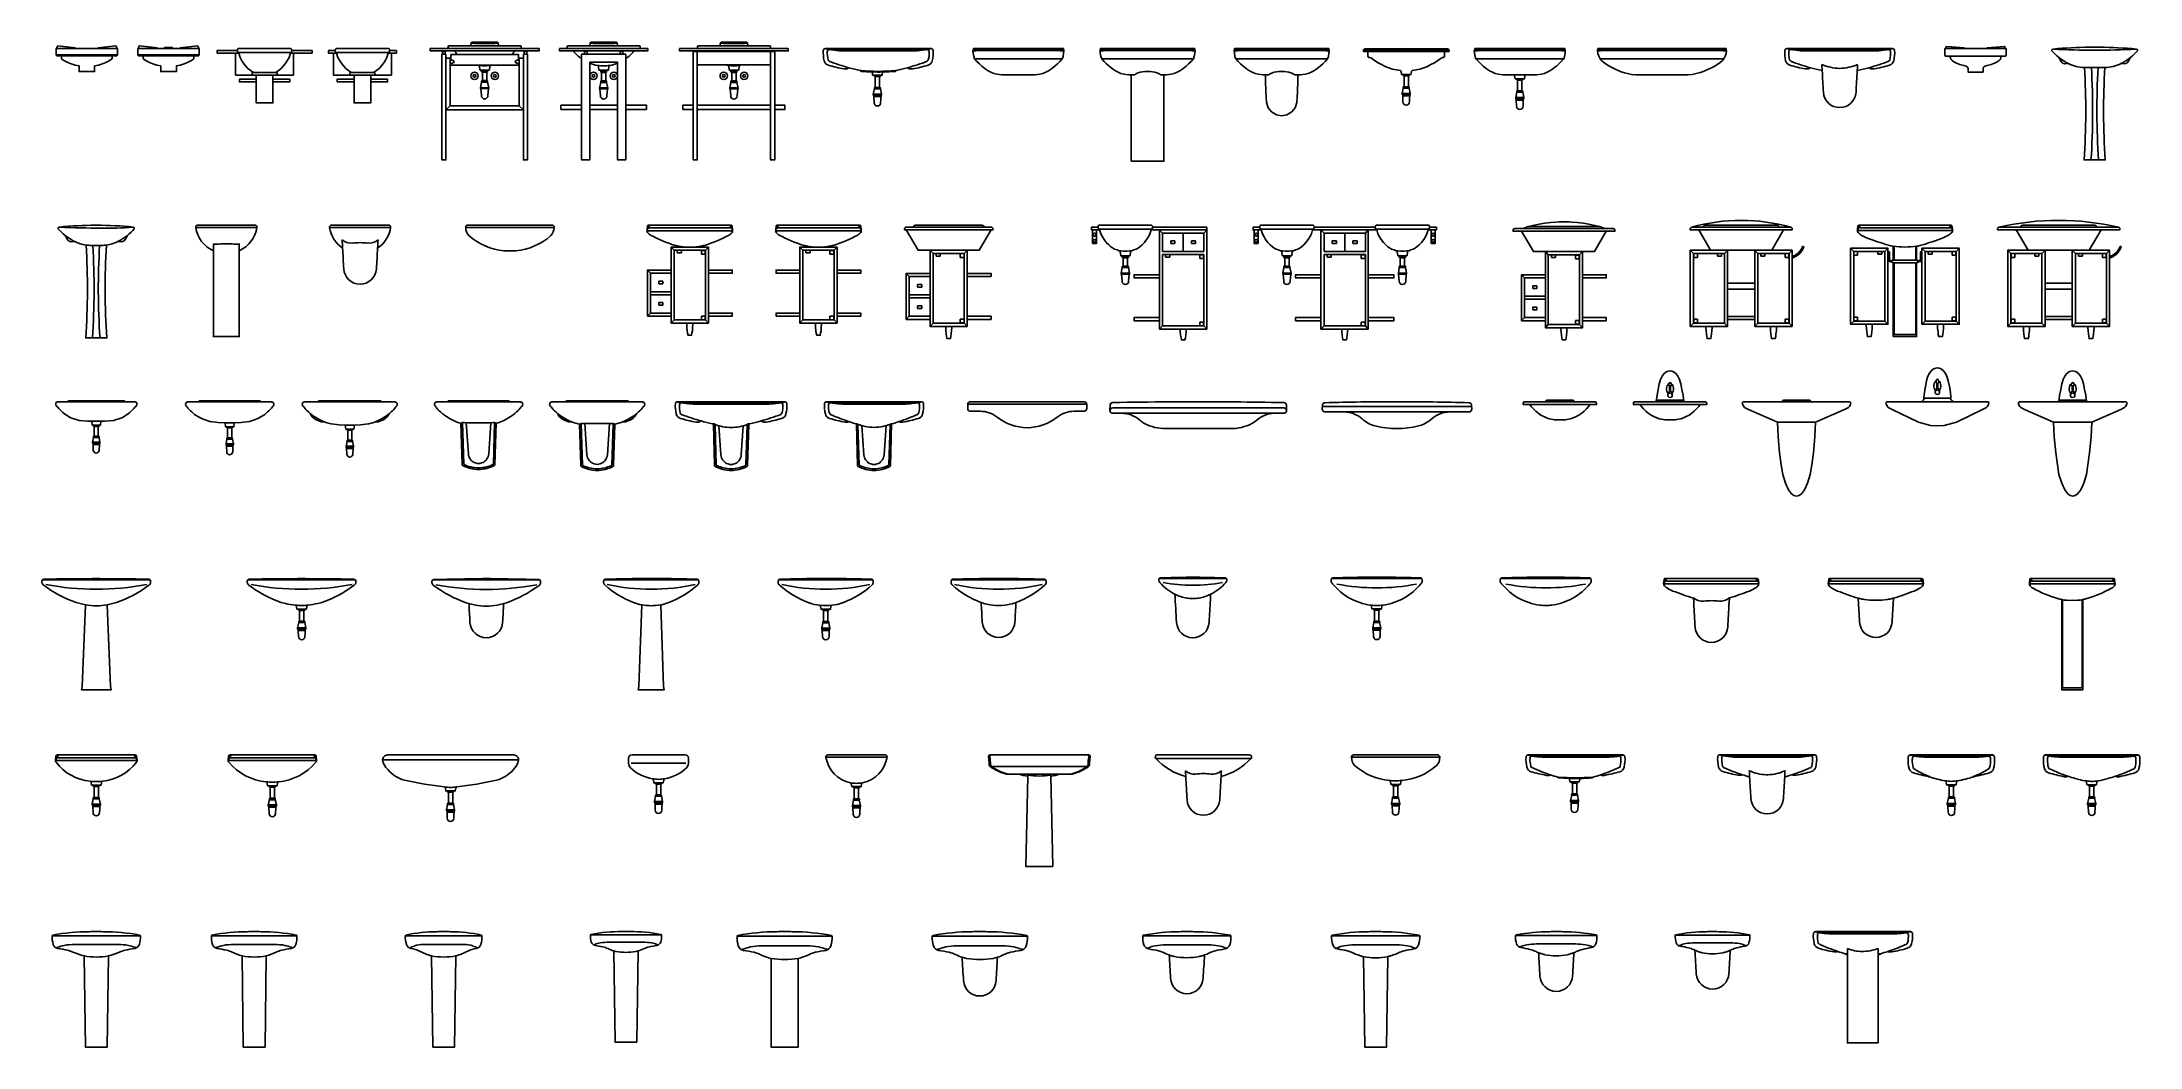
# Model space of a CAD drawing. Header units: millimetres. Extents: x 26555 to 42000, y 34815 to 42213.
import ezdxf

# ---------------------------------------------------------------- set-up
doc = ezdxf.new("R2010")
doc.units = ezdxf.units.MM
doc.layers.add('cad-block.com', color=250, linetype='Continuous')

# ---------------------------------------------------------------- blocks, each defined once
blk = doc.blocks.new('washbasin 1_front_cad-block.com')
at = {"color": 0}
for p, q in [((-222, 0), (-81, 0)), ((222, 0), (81, 0)), ((-225, -46), (0, -46)), ((-187, -53), (0, -53)), ((225, -46), (0, -46)), ((187, -53), (0, -53))]:
    blk.add_line(p, q, dxfattribs=at)
blk.add_lwpolyline([(183, -78), (164, -91), (140, -103), (115, -113), (86, -122), (58, -128), (58, -170), (0, -170), (-57, -170), (-57, -128), (-86, -122), (-115, -113), (-140, -103), (-164, -91), (-183, -78), (-186, -75), (-187, -71), (-187, -53), (-222, -53), (-223, -52), (-224, -50), (-224, -47), (-225, -46), (-225, -3), (-225, -2), (-225, -1), (-224, 0), (-223, 0), (-222, 0), (-222, 0), (-221, 7), (-216, 18), (-212, 20), (-85, 4), (-82, 2), (-81, 0), (0, 0), (81, 0), (82, 2), (85, 4), (212, 20), (216, 18), (221, 7), (222, 0), (222, 0), (223, 0), (224, 0), (225, -1), (225, -2), (225, -3), (225, -46), (224, -47), (224, -50), (223, -52), (222, -53), (187, -53), (187, -71), (186, -75)], close=True, dxfattribs=at)
blk = doc.blocks.new('washbasin 2_front_cad-block.com')
at = {"color": 0}
for p, q in [((-222, 0), (-81, 0)), ((222, 0), (81, 0)), ((-225, -46), (0, -46)), ((-187, -53), (0, -53)), ((225, -46), (0, -46)), ((187, -53), (0, -53))]:
    blk.add_line(p, q, dxfattribs=at)
blk.add_lwpolyline([(-32, 0), (-31, 1), (-30, 5), (-29, 7), (-27, 8), (0, 8), (27, 8), (29, 7), (30, 5), (31, 1), (32, 0), (81, 0), (82, 2), (85, 4), (212, 20), (216, 18), (221, 7), (222, 0), (222, 0), (223, 0), (224, 0), (225, -1), (225, -2), (225, -3), (225, -46), (224, -47), (224, -50), (223, -52), (222, -53), (187, -53), (187, -71), (186, -75), (183, -78), (164, -91), (140, -103), (115, -113), (86, -122), (58, -128), (58, -170), (0, -170), (-57, -170), (-57, -128), (-86, -122), (-115, -113), (-140, -103), (-164, -91), (-183, -78), (-186, -75), (-187, -71), (-187, -53), (-222, -53), (-223, -52), (-224, -50), (-224, -47), (-225, -46), (-225, -3), (-225, -2), (-225, -1), (-224, 0), (-223, 0), (-222, 0), (-222, 0), (-221, 7), (-216, 18), (-212, 20), (-85, 4), (-82, 2), (-81, 0)], close=True, dxfattribs=at)
blk.add_lwpolyline([(-32, 0), (0, 0), (32, 0)], dxfattribs=at)
blk = doc.blocks.new('washbasin 3_front_cad-block.com')
at = {"color": 0}
for p, q in [((-213, -33), (-190, -33)), ((-200, -15), (-200, -20)), ((-200, -20), (-198, -24)), ((-198, -24), (-195, -28)), ((-195, -28), (-191, -30)), ((-191, -30), (-190, -31)), ((-191, -30), (191, -30)), ((-190, -31), (-190, -33)), ((-180, -65), (-190, -33)), ((-169, -86), (-180, -65)), ((-157, -105), (-169, -86)), ((-140, -127), (-157, -105)), ((-123, -146), (-140, -127)), ((-107, -159), (-123, -146)), ((123, -146), (107, -159)), ((140, -127), (123, -146)), ((157, -105), (140, -127)), ((169, -86), (157, -105)), ((180, -65), (169, -86)), ((190, -33), (180, -65)), ((191, -30), (190, -31)), ((190, -31), (190, -33)), ((213, -33), (190, -33)), ((195, -28), (191, -30)), ((198, -24), (195, -28)), ((200, -20), (198, -24)), ((200, -15), (200, -20)), ((-96, -167), (-107, -159)), ((-89, -172), (-96, -167)), ((-92, -176), (-80, -176)), ((-92, -176), (-92, -196)), ((-80, -176), (-89, -172)), ((-80, -176), (80, -176)), ((-61, -196), (61, -196)), ((-61, -226), (-61, -246)), ((61, -226), (61, -246)), ((89, -172), (80, -176)), ((80, -176), (92, -176)), ((96, -167), (89, -172)), ((92, -176), (92, -196)), ((107, -159), (96, -167))]:
    blk.add_line(p, q, dxfattribs=at)
blk.add_lwpolyline([(-213, -196), (-213, -33), (-350, -33), (-350, -15), (-200, -15), (-200, -12, -0.414214), (-188, 0), (188, 0, -0.414214), (200, -12), (200, -15), (350, -15), (350, -33), (213, -33), (213, -196), (92, -196), (61, -196), (61, -226), (185, -226), (185, -246), (61, -246), (61, -400), (0, -400), (-61, -400), (-61, -246), (-185, -246), (-185, -226), (-61, -226), (-61, -196), (-92, -196)], format="xyb", close=True, dxfattribs=at)
blk = doc.blocks.new('washbasin 4_front_cad-block.com')
at = {"color": 0}
for p, q in [((-213, -33), (-190, -33)), ((-200, -15), (-200, -20)), ((-200, -20), (-198, -24)), ((-198, -24), (-195, -28)), ((-195, -28), (-191, -30)), ((-191, -30), (-190, -31)), ((-191, -30), (191, -30)), ((-190, -31), (-190, -33)), ((-180, -65), (-190, -33)), ((-169, -86), (-180, -65)), ((-157, -105), (-169, -86)), ((-140, -127), (-157, -105)), ((-123, -146), (-140, -127)), ((-107, -159), (-123, -146)), ((123, -146), (107, -159)), ((140, -127), (123, -146)), ((157, -105), (140, -127)), ((169, -86), (157, -105)), ((180, -65), (169, -86)), ((190, -33), (180, -65)), ((191, -30), (190, -31)), ((190, -31), (190, -33)), ((213, -33), (190, -33)), ((195, -28), (191, -30)), ((198, -24), (195, -28)), ((200, -20), (198, -24)), ((200, -15), (200, -20)), ((-96, -167), (-107, -159)), ((-89, -172), (-96, -167)), ((-92, -176), (-92, -196)), ((-92, -176), (-80, -176)), ((-80, -176), (-89, -172)), ((-80, -176), (80, -176)), ((-61, -196), (61, -196)), ((-61, -226), (-61, -246)), ((61, -226), (61, -246)), ((89, -172), (80, -176)), ((80, -176), (92, -176)), ((96, -167), (89, -172)), ((92, -176), (92, -196)), ((107, -159), (96, -167))]:
    blk.add_line(p, q, dxfattribs=at)
blk.add_lwpolyline([(-213, -33), (-250, -33), (-250, -15), (-200, -15), (-200, -12, -0.414214), (-188, 0), (188, 0, -0.414214), (200, -12), (200, -15), (250, -15), (250, -33), (213, -33), (213, -196), (92, -196), (61, -196), (61, -226), (185, -226), (185, -246), (61, -246), (61, -400), (0, -400), (-61, -400), (-61, -246), (-185, -246), (-185, -226), (-61, -226), (-61, -196), (-92, -196), (-213, -196)], format="xyb", close=True, dxfattribs=at)
blk = doc.blocks.new('washbasin 5_front_cad-block.com')
at = {"color": 0}
for p, q in [((-0.285, 0.779), (-0.31, 0.779)), ((0, 0.802), (-0.305, 0.802)), ((-0.305, 0.799), (-0.29, 0.799)), ((-0.295, 0.799), (-0.295, 0.802)), ((-0.29, 0.779), (-0.29, 0.799)), ((-0.285, 0.779), (-0.285, 0.369)), ((-0.25, 0.777), (0, 0.777)), ((-0.25, 0.735), (-0.25, 0.777)), ((-0.103, 0.841), (0, 0.841)), ((0.103, 0.841), (0, 0.841)), ((0, 0.802), (0.305, 0.802)), ((0.25, 0.777), (0, 0.777)), ((0.25, 0.735), (0.25, 0.777)), ((0.285, 0.779), (0.285, 0.369)), ((0.285, 0.779), (0.31, 0.779)), ((0.29, 0.779), (0.29, 0.799)), ((0.305, 0.799), (0.29, 0.799)), ((0.295, 0.799), (0.295, 0.802)), ((-0.255, 0.749), (-0.285, 0.749)), ((-0.255, 0.749), (-0.255, 0.399)), ((-0.25, 0.697), (-0.25, 0.71)), ((-0.25, 0.697), (0, 0.697)), ((0.25, 0.697), (0, 0.697)), ((0.25, 0.697), (0.25, 0.71)), ((0.255, 0.749), (0.255, 0.399)), ((0.255, 0.749), (0.285, 0.749)), ((-0.285, 0.369), (-0.255, 0.399)), ((-0.255, 0.399), (0, 0.399)), ((0.255, 0.399), (0, 0.399)), ((0.285, 0.369), (0.255, 0.399))]:
    blk.add_line(p, q, dxfattribs=at)
at = {"color": 0, "linetype": 'Continuous'}
for p, q in [((-0.27, 0.82), (0, 0.82)), ((-0.222, 0.801), (-0.223, 0.802)), ((-0.22, 0.798), (-0.222, 0.801)), ((-0.217, 0.796), (-0.22, 0.798)), ((-0.215, 0.793), (-0.217, 0.796)), ((-0.213, 0.79), (-0.215, 0.793)), ((-0.21, 0.787), (-0.213, 0.79)), ((-0.208, 0.784), (-0.21, 0.787)), ((-0.205, 0.782), (-0.208, 0.784)), ((-0.202, 0.779), (-0.205, 0.782)), ((-0.2, 0.777), (-0.202, 0.779)), ((-0.2, 0.777), (-0.2, 0.777)), ((-0.096, 0.861), (-0.096, 0.861)), ((-0.096, 0.861), (-0.096, 0.861)), ((-0.096, 0.861), (-0.096, 0.861)), ((-0.095, 0.861), (-0.096, 0.861)), ((-0.095, 0.861), (-0.095, 0.861)), ((-0.095, 0.861), (-0.095, 0.861)), ((-0.095, 0.861), (-0.095, 0.861)), ((-0.094, 0.861), (-0.095, 0.861)), ((-0.094, 0.861), (-0.094, 0.861)), ((-0.094, 0.861), (-0.094, 0.861)), ((-0.093, 0.861), (-0.094, 0.861)), ((-0.093, 0.861), (-0.093, 0.861)), ((-0.093, 0.86), (-0.093, 0.861)), ((-0.092, 0.86), (-0.093, 0.86)), ((-0.091, 0.86), (-0.092, 0.86)), ((-0.092, 0.86), (-0.092, 0.86)), ((-0.091, 0.86), (-0.091, 0.86)), ((-0.091, 0.86), (-0.091, 0.86)), ((-0.09, 0.86), (-0.091, 0.86)), ((-0.09, 0.86), (-0.09, 0.86)), ((-0.089, 0.86), (-0.09, 0.86)), ((-0.089, 0.86), (-0.089, 0.86)), ((-0.088, 0.86), (-0.089, 0.86)), ((-0.088, 0.866), (-0.088, 0.866)), ((-0.088, 0.866), (-0.088, 0.866)), ((-0.088, 0.866), (-0.088, 0.866)), ((-0.088, 0.866), (-0.087, 0.866)), ((-0.088, 0.86), (-0.088, 0.86)), ((-0.087, 0.86), (-0.088, 0.86)), ((-0.087, 0.866), (-0.086, 0.865)), ((-0.087, 0.866), (-0.087, 0.866)), ((-0.086, 0.86), (-0.087, 0.86)), ((-0.087, 0.86), (-0.087, 0.86)), ((-0.086, 0.865), (-0.085, 0.865)), ((-0.086, 0.865), (-0.086, 0.865)), ((-0.086, 0.865), (-0.086, 0.865)), ((-0.086, 0.86), (-0.086, 0.86)), ((-0.085, 0.86), (-0.086, 0.86)), ((-0.085, 0.865), (-0.084, 0.865)), ((-0.085, 0.865), (-0.085, 0.865)), ((-0.085, 0.859), (-0.085, 0.86)), ((-0.084, 0.859), (-0.085, 0.859)), ((-0.084, 0.865), (-0.083, 0.865)), ((-0.084, 0.865), (-0.084, 0.865)), ((-0.084, 0.865), (-0.084, 0.865)), ((-0.084, 0.859), (-0.084, 0.859)), ((-0.083, 0.859), (-0.084, 0.859)), ((-0.083, 0.865), (-0.082, 0.865)), ((-0.083, 0.865), (-0.083, 0.865)), ((-0.083, 0.859), (-0.083, 0.859)), ((-0.082, 0.859), (-0.083, 0.859)), ((-0.082, 0.865), (-0.081, 0.865)), ((-0.082, 0.865), (-0.082, 0.865)), ((-0.081, 0.859), (-0.082, 0.859)), ((-0.081, 0.865), (-0.08, 0.865)), ((-0.081, 0.865), (-0.081, 0.865)), ((-0.081, 0.859), (-0.081, 0.859)), ((-0.08, 0.859), (-0.081, 0.859)), ((-0.08, 0.865), (-0.079, 0.865)), ((-0.08, 0.865), (-0.08, 0.865)), ((-0.08, 0.859), (-0.08, 0.859)), ((-0.079, 0.859), (-0.08, 0.859)), ((-0.079, 0.865), (-0.078, 0.864)), ((-0.079, 0.865), (-0.079, 0.865)), ((-0.078, 0.859), (-0.079, 0.859)), ((-0.078, 0.864), (-0.077, 0.864)), ((-0.078, 0.864), (-0.078, 0.864)), ((-0.078, 0.859), (-0.078, 0.859)), ((-0.077, 0.859), (-0.078, 0.859)), ((-0.077, 0.864), (-0.076, 0.864)), ((-0.076, 0.859), (-0.077, 0.859)), ((-0.076, 0.864), (-0.075, 0.864)), ((-0.076, 0.864), (-0.076, 0.864)), ((-0.076, 0.859), (-0.076, 0.859)), ((-0.075, 0.859), (-0.076, 0.859)), ((-0.075, 0.864), (-0.074, 0.864)), ((-0.075, 0.864), (-0.075, 0.864)), ((-0.074, 0.859), (-0.075, 0.859)), ((-0.074, 0.864), (-0.073, 0.864)), ((-0.074, 0.864), (-0.074, 0.864)), ((-0.074, 0.858), (-0.074, 0.859)), ((-0.073, 0.858), (-0.074, 0.858)), ((-0.073, 0.864), (-0.072, 0.864)), ((-0.072, 0.858), (-0.073, 0.858)), ((-0.072, 0.864), (-0.071, 0.864)), ((-0.072, 0.864), (-0.072, 0.864)), ((-0.072, 0.858), (-0.072, 0.858)), ((-0.071, 0.858), (-0.072, 0.858)), ((-0.071, 0.864), (-0.07, 0.864)), ((-0.07, 0.858), (-0.071, 0.858)), ((-0.07, 0.864), (-0.069, 0.864)), ((-0.07, 0.864), (-0.07, 0.864)), ((-0.069, 0.858), (-0.07, 0.858)), ((-0.069, 0.864), (-0.068, 0.864)), ((-0.069, 0.858), (-0.069, 0.858)), ((-0.068, 0.858), (-0.069, 0.858)), ((-0.068, 0.864), (-0.067, 0.864)), ((-0.068, 0.864), (-0.068, 0.864)), ((-0.067, 0.858), (-0.068, 0.858)), ((-0.067, 0.864), (-0.066, 0.863)), ((-0.067, 0.858), (-0.067, 0.858)), ((-0.066, 0.858), (-0.067, 0.858)), ((-0.066, 0.863), (-0.065, 0.863)), ((-0.066, 0.863), (-0.066, 0.863)), ((-0.066, 0.858), (-0.066, 0.858)), ((-0.065, 0.858), (-0.066, 0.858)), ((-0.065, 0.863), (-0.064, 0.863)), ((-0.065, 0.858), (-0.065, 0.858)), ((-0.064, 0.858), (-0.065, 0.858)), ((-0.064, 0.863), (-0.063, 0.863)), ((-0.063, 0.858), (-0.064, 0.858)), ((-0.063, 0.863), (-0.062, 0.863)), ((-0.063, 0.863), (-0.063, 0.863)), ((-0.062, 0.858), (-0.063, 0.858)), ((-0.062, 0.863), (-0.061, 0.863)), ((-0.062, 0.863), (-0.062, 0.863)), ((-0.062, 0.858), (-0.062, 0.858)), ((-0.061, 0.858), (-0.062, 0.858)), ((-0.061, 0.863), (-0.06, 0.863)), ((-0.061, 0.863), (-0.061, 0.863)), ((-0.061, 0.858), (-0.061, 0.858)), ((-0.06, 0.858), (-0.061, 0.858)), ((-0.06, 0.863), (-0.059, 0.863)), ((-0.059, 0.858), (-0.06, 0.858)), ((-0.059, 0.863), (-0.058, 0.863)), ((-0.059, 0.863), (-0.059, 0.863)), ((-0.059, 0.858), (-0.059, 0.858)), ((-0.058, 0.857), (-0.059, 0.858)), ((-0.058, 0.863), (-0.057, 0.863)), ((-0.058, 0.857), (-0.058, 0.857)), ((-0.057, 0.857), (-0.058, 0.857)), ((-0.057, 0.863), (-0.056, 0.863)), ((-0.057, 0.863), (-0.057, 0.863)), ((-0.057, 0.857), (-0.057, 0.857)), ((-0.056, 0.857), (-0.057, 0.857)), ((-0.056, 0.863), (-0.055, 0.863)), ((-0.056, 0.863), (-0.056, 0.863)), ((-0.055, 0.857), (-0.056, 0.857)), ((-0.055, 0.863), (-0.054, 0.863)), ((-0.054, 0.857), (-0.055, 0.857)), ((-0.054, 0.863), (-0.053, 0.863)), ((-0.054, 0.863), (-0.054, 0.863)), ((-0.052, 0.857), (-0.054, 0.857)), ((-0.053, 0.863), (-0.052, 0.863)), ((-0.053, 0.863), (-0.053, 0.863)), ((-0.052, 0.863), (-0.051, 0.863)), ((-0.052, 0.863), (-0.052, 0.863)), ((-0.051, 0.857), (-0.052, 0.857)), ((-0.051, 0.863), (-0.05, 0.862)), ((-0.051, 0.863), (-0.051, 0.863)), ((-0.049, 0.857), (-0.051, 0.857)), ((-0.05, 0.862), (-0.049, 0.862)), ((-0.049, 0.862), (-0.048, 0.862)), ((-0.049, 0.862), (-0.049, 0.862)), ((-0.048, 0.857), (-0.049, 0.857)), ((-0.048, 0.862), (-0.047, 0.862)), ((-0.048, 0.862), (-0.048, 0.862)), ((-0.047, 0.857), (-0.048, 0.857)), ((-0.047, 0.862), (-0.046, 0.862)), ((-0.047, 0.862), (-0.047, 0.862)), ((-0.046, 0.857), (-0.047, 0.857)), ((-0.046, 0.862), (-0.045, 0.862)), ((-0.044, 0.857), (-0.046, 0.857)), ((-0.045, 0.862), (-0.045, 0.862)), ((-0.045, 0.862), (-0.044, 0.862)), ((-0.044, 0.862), (-0.044, 0.862)), ((-0.044, 0.862), (-0.043, 0.862)), ((-0.043, 0.857), (-0.044, 0.857)), ((-0.043, 0.862), (-0.042, 0.862)), ((-0.042, 0.857), (-0.043, 0.857)), ((-0.042, 0.862), (-0.041, 0.862)), ((-0.042, 0.862), (-0.042, 0.862)), ((-0.04, 0.857), (-0.042, 0.857)), ((-0.041, 0.862), (-0.04, 0.862)), ((-0.04, 0.862), (-0.039, 0.862)), ((-0.04, 0.862), (-0.04, 0.862)), ((-0.039, 0.857), (-0.04, 0.857)), ((-0.039, 0.862), (-0.038, 0.862)), ((-0.039, 0.862), (-0.039, 0.862)), ((-0.038, 0.857), (-0.039, 0.857)), ((-0.038, 0.862), (-0.037, 0.862)), ((-0.036, 0.857), (-0.038, 0.857)), ((-0.037, 0.862), (-0.036, 0.862)), ((-0.037, 0.862), (-0.037, 0.862)), ((-0.036, 0.862), (-0.035, 0.862)), ((-0.036, 0.862), (-0.036, 0.862)), ((-0.035, 0.857), (-0.036, 0.857)), ((-0.035, 0.862), (-0.034, 0.862)), ((-0.035, 0.862), (-0.035, 0.862)), ((-0.033, 0.857), (-0.035, 0.857)), ((-0.034, 0.862), (-0.033, 0.862)), ((-0.033, 0.862), (-0.032, 0.862)), ((-0.033, 0.862), (-0.033, 0.862)), ((-0.031, 0.857), (-0.033, 0.857)), ((-0.032, 0.862), (-0.031, 0.862)), ((-0.032, 0.862), (-0.032, 0.862)), ((-0.031, 0.862), (-0.03, 0.862)), ((-0.031, 0.862), (-0.031, 0.862)), ((-0.03, 0.857), (-0.031, 0.857)), ((-0.03, 0.862), (-0.029, 0.862)), ((-0.03, 0.862), (-0.03, 0.862)), ((-0.028, 0.856), (-0.03, 0.857)), ((-0.029, 0.862), (-0.028, 0.862)), ((-0.029, 0.862), (-0.029, 0.862)), ((-0.028, 0.862), (-0.027, 0.862)), ((-0.028, 0.862), (-0.028, 0.862)), ((-0.028, 0.862), (-0.028, 0.862)), ((-0.027, 0.856), (-0.028, 0.856)), ((-0.027, 0.862), (-0.026, 0.862)), ((-0.027, 0.862), (-0.027, 0.862)), ((-0.025, 0.856), (-0.027, 0.856)), ((-0.026, 0.862), (-0.025, 0.862)), ((-0.026, 0.862), (-0.026, 0.862)), ((-0.025, 0.862), (-0.024, 0.862)), ((-0.025, 0.862), (-0.025, 0.862)), ((-0.023, 0.856), (-0.025, 0.856)), ((-0.024, 0.862), (-0.023, 0.862)), ((-0.024, 0.862), (-0.024, 0.862)), ((-0.023, 0.862), (-0.023, 0.862)), ((-0.023, 0.862), (-0.023, 0.862)), ((-0.022, 0.856), (-0.023, 0.856)), ((-0.023, 0.862), (-0.022, 0.862)), ((-0.022, 0.862), (-0.021, 0.862)), ((-0.02, 0.856), (-0.022, 0.856)), ((-0.021, 0.862), (-0.02, 0.862)), ((-0.021, 0.862), (-0.021, 0.862)), ((-0.02, 0.862), (-0.019, 0.862)), ((-0.02, 0.862), (-0.02, 0.862)), ((-0.016, 0.856), (-0.02, 0.856)), ((-0.019, 0.862), (-0.019, 0.861)), ((-0.019, 0.861), (-0.018, 0.861)), ((-0.018, 0.861), (-0.017, 0.861)), ((-0.018, 0.861), (-0.018, 0.861)), ((-0.017, 0.861), (-0.016, 0.861)), ((-0.017, 0.861), (-0.017, 0.861)), ((-0.016, 0.861), (-0.015, 0.861)), ((-0.016, 0.861), (-0.016, 0.861)), ((-0.014, 0.856), (-0.016, 0.856)), ((-0.015, 0.861), (-0.014, 0.861)), ((-0.015, 0.861), (-0.015, 0.861)), ((-0.014, 0.861), (-0.013, 0.861)), ((-0.014, 0.861), (-0.014, 0.861)), ((-0.011, 0.856), (-0.014, 0.856)), ((-0.013, 0.861), (-0.012, 0.861)), ((-0.013, 0.861), (-0.013, 0.861)), ((-0.012, 0.861), (-0.011, 0.861)), ((-0.012, 0.861), (-0.012, 0.861)), ((-0.011, 0.861), (-0.01, 0.861)), ((-0.007, 0.856), (-0.011, 0.856)), ((-0.01, 0.861), (-0.009, 0.861)), ((-0.01, 0.861), (-0.01, 0.861)), ((-0.009, 0.861), (-0.008, 0.861)), ((-0.009, 0.861), (-0.009, 0.861)), ((-0.008, 0.861), (-0.007, 0.861)), ((-0.008, 0.861), (-0.008, 0.861)), ((-0.008, 0.861), (-0.008, 0.861)), ((-0.007, 0.861), (-0.006, 0.861)), ((-0.007, 0.861), (-0.007, 0.861)), ((-0.004, 0.856), (-0.007, 0.856)), ((-0.006, 0.861), (-0.005, 0.861)), ((-0.005, 0.861), (-0.004, 0.861)), ((-0.005, 0.861), (-0.005, 0.861)), ((-0.004, 0.861), (-0.003, 0.861)), ((-0.004, 0.861), (-0.004, 0.861)), ((0, 0.856), (-0.004, 0.856)), ((-0.003, 0.861), (-0.002, 0.861)), ((-0.002, 0.861), (-0.002, 0.861)), ((-0.002, 0.861), (-0.001, 0.861)), ((-0.001, 0.861), (-0.001, 0.861)), ((-0.001, 0.861), (-0.001, 0.861)), ((-0.001, 0.861), (-0.001, 0.861)), ((-0.001, 0.861), (0, 0.861)), ((0.001, 0.861), (0, 0.861)), ((0, 0.861), (0, 0.861)), ((0, 0.861), (0, 0.861)), ((0, 0.861), (0, 0.861)), ((0, 0.861), (0, 0.861)), ((0, 0.861), (0, 0.861)), ((0, 0.861), (0, 0.861)), ((0, 0.856), (0.004, 0.856)), ((0.27, 0.82), (0, 0.82)), ((0.002, 0.861), (0.001, 0.861)), ((0.001, 0.861), (0.001, 0.861)), ((0.001, 0.861), (0.001, 0.861)), ((0.001, 0.861), (0.001, 0.861)), ((0.003, 0.861), (0.002, 0.861)), ((0.002, 0.861), (0.002, 0.861)), ((0.004, 0.861), (0.003, 0.861)), ((0.005, 0.861), (0.004, 0.861)), ((0.004, 0.861), (0.004, 0.861)), ((0.004, 0.856), (0.007, 0.856)), ((0.006, 0.861), (0.005, 0.861)), ((0.005, 0.861), (0.005, 0.861)), ((0.007, 0.861), (0.006, 0.861)), ((0.008, 0.861), (0.007, 0.861)), ((0.007, 0.861), (0.007, 0.861)), ((0.007, 0.856), (0.011, 0.856)), ((0.009, 0.861), (0.008, 0.861)), ((0.008, 0.861), (0.008, 0.861)), ((0.008, 0.861), (0.008, 0.861)), ((0.01, 0.861), (0.009, 0.861)), ((0.009, 0.861), (0.009, 0.861)), ((0.011, 0.861), (0.01, 0.861)), ((0.01, 0.861), (0.01, 0.861)), ((0.012, 0.861), (0.011, 0.861)), ((0.011, 0.856), (0.014, 0.856)), ((0.013, 0.861), (0.012, 0.861)), ((0.012, 0.861), (0.012, 0.861)), ((0.014, 0.861), (0.013, 0.861)), ((0.013, 0.861), (0.013, 0.861)), ((0.015, 0.861), (0.014, 0.861)), ((0.014, 0.861), (0.014, 0.861)), ((0.014, 0.856), (0.016, 0.856)), ((0.016, 0.861), (0.015, 0.861)), ((0.015, 0.861), (0.015, 0.861)), ((0.017, 0.861), (0.016, 0.861)), ((0.016, 0.861), (0.016, 0.861)), ((0.016, 0.856), (0.02, 0.856)), ((0.018, 0.861), (0.017, 0.861)), ((0.017, 0.861), (0.017, 0.861)), ((0.019, 0.861), (0.018, 0.861)), ((0.018, 0.861), (0.018, 0.861)), ((0.02, 0.862), (0.019, 0.862)), ((0.019, 0.862), (0.019, 0.861)), ((0.021, 0.862), (0.02, 0.862)), ((0.02, 0.862), (0.02, 0.862)), ((0.02, 0.856), (0.022, 0.856)), ((0.022, 0.862), (0.021, 0.862)), ((0.021, 0.862), (0.021, 0.862)), ((0.023, 0.862), (0.022, 0.862)), ((0.022, 0.862), (0.022, 0.862)), ((0.022, 0.856), (0.023, 0.856)), ((0.024, 0.862), (0.023, 0.862)), ((0.023, 0.862), (0.023, 0.862)), ((0.023, 0.856), (0.025, 0.856)), ((0.025, 0.862), (0.024, 0.862)), ((0.024, 0.862), (0.024, 0.862)), ((0.026, 0.862), (0.025, 0.862)), ((0.025, 0.862), (0.025, 0.862)), ((0.025, 0.856), (0.027, 0.856)), ((0.027, 0.862), (0.026, 0.862)), ((0.026, 0.862), (0.026, 0.862)), ((0.028, 0.862), (0.027, 0.862)), ((0.027, 0.862), (0.027, 0.862)), ((0.027, 0.856), (0.028, 0.856)), ((0.029, 0.862), (0.028, 0.862)), ((0.028, 0.862), (0.028, 0.862)), ((0.028, 0.862), (0.028, 0.862)), ((0.028, 0.856), (0.03, 0.857)), ((0.03, 0.862), (0.029, 0.862)), ((0.029, 0.862), (0.029, 0.862)), ((0.031, 0.862), (0.03, 0.862)), ((0.03, 0.862), (0.03, 0.862)), ((0.03, 0.857), (0.031, 0.857)), ((0.032, 0.862), (0.031, 0.862)), ((0.031, 0.862), (0.031, 0.862)), ((0.031, 0.857), (0.033, 0.857)), ((0.033, 0.862), (0.032, 0.862)), ((0.032, 0.862), (0.032, 0.862)), ((0.034, 0.862), (0.033, 0.862)), ((0.033, 0.862), (0.033, 0.862)), ((0.033, 0.857), (0.035, 0.857)), ((0.035, 0.862), (0.034, 0.862)), ((0.036, 0.862), (0.035, 0.862)), ((0.035, 0.862), (0.035, 0.862)), ((0.035, 0.857), (0.036, 0.857)), ((0.037, 0.862), (0.036, 0.862)), ((0.036, 0.862), (0.036, 0.862)), ((0.036, 0.857), (0.038, 0.857)), ((0.038, 0.862), (0.037, 0.862)), ((0.037, 0.862), (0.037, 0.862)), ((0.039, 0.862), (0.038, 0.862)), ((0.038, 0.857), (0.039, 0.857)), ((0.04, 0.862), (0.039, 0.862)), ((0.039, 0.862), (0.039, 0.862)), ((0.039, 0.857), (0.04, 0.857)), ((0.041, 0.862), (0.04, 0.862)), ((0.04, 0.862), (0.04, 0.862)), ((0.04, 0.857), (0.042, 0.857)), ((0.042, 0.862), (0.041, 0.862)), ((0.042, 0.862), (0.042, 0.862)), ((0.043, 0.862), (0.042, 0.862)), ((0.042, 0.857), (0.043, 0.857)), ((0.044, 0.862), (0.043, 0.862)), ((0.043, 0.857), (0.044, 0.857)), ((0.045, 0.862), (0.044, 0.862)), ((0.044, 0.862), (0.044, 0.862)), ((0.044, 0.857), (0.046, 0.857)), ((0.046, 0.862), (0.045, 0.862)), ((0.045, 0.862), (0.045, 0.862)), ((0.047, 0.862), (0.046, 0.862)), ((0.046, 0.857), (0.047, 0.857)), ((0.048, 0.862), (0.047, 0.862)), ((0.047, 0.862), (0.047, 0.862)), ((0.047, 0.857), (0.048, 0.857)), ((0.049, 0.862), (0.048, 0.862)), ((0.048, 0.862), (0.048, 0.862)), ((0.048, 0.857), (0.049, 0.857)), ((0.05, 0.862), (0.049, 0.862)), ((0.049, 0.862), (0.049, 0.862)), ((0.049, 0.857), (0.051, 0.857)), ((0.051, 0.863), (0.05, 0.862)), ((0.052, 0.863), (0.051, 0.863)), ((0.051, 0.863), (0.051, 0.863)), ((0.051, 0.857), (0.052, 0.857)), ((0.053, 0.863), (0.052, 0.863)), ((0.052, 0.863), (0.052, 0.863)), ((0.052, 0.857), (0.054, 0.857)), ((0.054, 0.863), (0.053, 0.863)), ((0.053, 0.863), (0.053, 0.863)), ((0.055, 0.863), (0.054, 0.863)), ((0.054, 0.863), (0.054, 0.863)), ((0.054, 0.857), (0.055, 0.857)), ((0.056, 0.863), (0.055, 0.863)), ((0.055, 0.857), (0.056, 0.857)), ((0.057, 0.863), (0.056, 0.863)), ((0.056, 0.863), (0.056, 0.863)), ((0.056, 0.857), (0.057, 0.857)), ((0.058, 0.863), (0.057, 0.863)), ((0.057, 0.863), (0.057, 0.863)), ((0.057, 0.857), (0.057, 0.857)), ((0.057, 0.857), (0.058, 0.857)), ((0.059, 0.863), (0.058, 0.863)), ((0.058, 0.857), (0.059, 0.858)), ((0.058, 0.857), (0.058, 0.857)), ((0.06, 0.863), (0.059, 0.863)), ((0.059, 0.863), (0.059, 0.863)), ((0.059, 0.858), (0.059, 0.858)), ((0.059, 0.858), (0.06, 0.858)), ((0.061, 0.863), (0.06, 0.863)), ((0.06, 0.858), (0.061, 0.858)), ((0.062, 0.863), (0.061, 0.863)), ((0.061, 0.863), (0.061, 0.863)), ((0.061, 0.858), (0.061, 0.858)), ((0.061, 0.858), (0.062, 0.858)), ((0.063, 0.863), (0.062, 0.863)), ((0.062, 0.863), (0.062, 0.863)), ((0.062, 0.858), (0.062, 0.858)), ((0.062, 0.858), (0.063, 0.858)), ((0.064, 0.863), (0.063, 0.863)), ((0.063, 0.863), (0.063, 0.863)), ((0.063, 0.858), (0.064, 0.858)), ((0.065, 0.863), (0.064, 0.863)), ((0.064, 0.858), (0.065, 0.858)), ((0.066, 0.863), (0.065, 0.863)), ((0.065, 0.858), (0.066, 0.858)), ((0.065, 0.858), (0.065, 0.858)), ((0.067, 0.864), (0.066, 0.863)), ((0.066, 0.863), (0.066, 0.863)), ((0.066, 0.858), (0.066, 0.858)), ((0.066, 0.858), (0.067, 0.858)), ((0.068, 0.864), (0.067, 0.864)), ((0.067, 0.858), (0.067, 0.858)), ((0.067, 0.858), (0.068, 0.858)), ((0.069, 0.864), (0.068, 0.864)), ((0.068, 0.864), (0.068, 0.864)), ((0.068, 0.858), (0.069, 0.858)), ((0.07, 0.864), (0.069, 0.864)), ((0.069, 0.858), (0.069, 0.858)), ((0.069, 0.858), (0.07, 0.858)), ((0.071, 0.864), (0.07, 0.864)), ((0.07, 0.864), (0.07, 0.864)), ((0.07, 0.858), (0.071, 0.858)), ((0.072, 0.864), (0.071, 0.864)), ((0.071, 0.858), (0.072, 0.858)), ((0.073, 0.864), (0.072, 0.864)), ((0.072, 0.864), (0.072, 0.864)), ((0.072, 0.858), (0.072, 0.858)), ((0.072, 0.858), (0.073, 0.858)), ((0.074, 0.864), (0.073, 0.864)), ((0.073, 0.858), (0.074, 0.858)), ((0.075, 0.864), (0.074, 0.864)), ((0.074, 0.864), (0.074, 0.864)), ((0.074, 0.858), (0.074, 0.859)), ((0.074, 0.859), (0.075, 0.859)), ((0.076, 0.864), (0.075, 0.864)), ((0.075, 0.864), (0.075, 0.864)), ((0.075, 0.859), (0.076, 0.859)), ((0.077, 0.864), (0.076, 0.864)), ((0.076, 0.864), (0.076, 0.864)), ((0.076, 0.859), (0.076, 0.859)), ((0.076, 0.859), (0.077, 0.859)), ((0.078, 0.864), (0.077, 0.864)), ((0.077, 0.859), (0.078, 0.859)), ((0.079, 0.865), (0.078, 0.864)), ((0.078, 0.864), (0.078, 0.864)), ((0.078, 0.859), (0.078, 0.859)), ((0.078, 0.859), (0.079, 0.859)), ((0.08, 0.865), (0.079, 0.865)), ((0.079, 0.865), (0.079, 0.865)), ((0.079, 0.859), (0.08, 0.859)), ((0.081, 0.865), (0.08, 0.865)), ((0.08, 0.865), (0.08, 0.865)), ((0.08, 0.859), (0.08, 0.859)), ((0.08, 0.859), (0.081, 0.859)), ((0.082, 0.865), (0.081, 0.865)), ((0.081, 0.865), (0.081, 0.865)), ((0.081, 0.859), (0.081, 0.859)), ((0.081, 0.859), (0.082, 0.859)), ((0.083, 0.865), (0.082, 0.865)), ((0.082, 0.865), (0.082, 0.865)), ((0.082, 0.859), (0.083, 0.859)), ((0.084, 0.865), (0.083, 0.865)), ((0.083, 0.865), (0.083, 0.865)), ((0.083, 0.859), (0.083, 0.859)), ((0.083, 0.859), (0.084, 0.859)), ((0.085, 0.865), (0.084, 0.865)), ((0.084, 0.865), (0.084, 0.865)), ((0.084, 0.865), (0.084, 0.865)), ((0.084, 0.859), (0.085, 0.859)), ((0.084, 0.859), (0.084, 0.859)), ((0.085, 0.865), (0.085, 0.865)), ((0.086, 0.865), (0.085, 0.865)), ((0.085, 0.859), (0.085, 0.86)), ((0.085, 0.86), (0.086, 0.86)), ((0.087, 0.866), (0.086, 0.865)), ((0.086, 0.865), (0.086, 0.865)), ((0.086, 0.865), (0.086, 0.865)), ((0.086, 0.86), (0.086, 0.86)), ((0.086, 0.86), (0.087, 0.86)), ((0.088, 0.866), (0.087, 0.866)), ((0.087, 0.866), (0.087, 0.866)), ((0.087, 0.86), (0.087, 0.86)), ((0.087, 0.86), (0.088, 0.86)), ((0.088, 0.866), (0.088, 0.866)), ((0.088, 0.866), (0.088, 0.866)), ((0.088, 0.866), (0.088, 0.866)), ((0.088, 0.86), (0.088, 0.86)), ((0.088, 0.86), (0.089, 0.86)), ((0.089, 0.86), (0.089, 0.86)), ((0.089, 0.86), (0.09, 0.86)), ((0.09, 0.86), (0.09, 0.86)), ((0.09, 0.86), (0.091, 0.86)), ((0.091, 0.86), (0.091, 0.86)), ((0.091, 0.86), (0.091, 0.86)), ((0.091, 0.86), (0.092, 0.86)), ((0.092, 0.86), (0.093, 0.86)), ((0.092, 0.86), (0.092, 0.86)), ((0.093, 0.86), (0.093, 0.861)), ((0.093, 0.861), (0.093, 0.861)), ((0.093, 0.861), (0.094, 0.861)), ((0.094, 0.861), (0.094, 0.861)), ((0.094, 0.861), (0.094, 0.861)), ((0.094, 0.861), (0.095, 0.861)), ((0.095, 0.861), (0.095, 0.861)), ((0.095, 0.861), (0.095, 0.861)), ((0.095, 0.861), (0.095, 0.861)), ((0.095, 0.861), (0.096, 0.861)), ((0.096, 0.861), (0.096, 0.861)), ((0.096, 0.861), (0.096, 0.861)), ((0.096, 0.861), (0.096, 0.861)), ((0.2, 0.777), (0.202, 0.779)), ((0.2, 0.777), (0.2, 0.777)), ((0.202, 0.779), (0.205, 0.782)), ((0.205, 0.782), (0.208, 0.784)), ((0.208, 0.784), (0.21, 0.787)), ((0.21, 0.787), (0.213, 0.79)), ((0.213, 0.79), (0.215, 0.793)), ((0.215, 0.793), (0.217, 0.796)), ((0.217, 0.796), (0.22, 0.798)), ((0.22, 0.798), (0.222, 0.801)), ((0.222, 0.801), (0.223, 0.802)), ((-0.047, 0.696), (-0.049, 0.697)), ((-0.046, 0.696), (-0.047, 0.696)), ((-0.043, 0.696), (-0.047, 0.696)), ((-0.046, 0.696), (-0.046, 0.696)), ((-0.045, 0.696), (-0.046, 0.696)), ((-0.044, 0.696), (-0.045, 0.696)), ((-0.043, 0.695), (-0.044, 0.696)), ((-0.044, 0.696), (-0.044, 0.696)), ((-0.04, 0.695), (-0.043, 0.696)), ((-0.043, 0.695), (-0.043, 0.695)), ((-0.042, 0.695), (-0.043, 0.695)), ((-0.042, 0.694), (-0.042, 0.695)), ((-0.041, 0.694), (-0.042, 0.694)), ((-0.041, 0.693), (-0.041, 0.694)), ((-0.04, 0.693), (-0.041, 0.693)), ((-0.037, 0.695), (-0.04, 0.695)), ((-0.04, 0.692), (-0.04, 0.693)), ((-0.04, 0.692), (-0.04, 0.692)), ((-0.039, 0.691), (-0.04, 0.692)), ((-0.039, 0.691), (-0.039, 0.691)), ((-0.039, 0.69), (-0.039, 0.691)), ((-0.039, 0.69), (-0.039, 0.69)), ((-0.038, 0.689), (-0.039, 0.69)), ((-0.038, 0.688), (-0.038, 0.689)), ((-0.038, 0.688), (-0.038, 0.688)), ((-0.035, 0.662), (-0.038, 0.688)), ((-0.033, 0.695), (-0.037, 0.695)), ((-0.035, 0.662), (-0.035, 0.662)), ((-0.034, 0.662), (-0.035, 0.662)), ((-0.034, 0.661), (-0.034, 0.662)), ((-0.034, 0.661), (-0.034, 0.661)), ((-0.034, 0.661), (-0.034, 0.661)), ((-0.034, 0.661), (-0.034, 0.661)), ((-0.034, 0.661), (-0.034, 0.661)), ((-0.034, 0.66), (-0.034, 0.661)), ((-0.033, 0.66), (-0.034, 0.66)), ((-0.03, 0.694), (-0.033, 0.695)), ((-0.033, 0.66), (-0.033, 0.66)), ((-0.033, 0.66), (-0.033, 0.66)), ((-0.033, 0.66), (-0.033, 0.66)), ((0, 0.66), (-0.033, 0.66)), ((-0.027, 0.694), (-0.03, 0.694)), ((-0.023, 0.694), (-0.027, 0.694)), ((-0.02, 0.694), (-0.023, 0.694)), ((-0.023, 0.658), (0, 0.658)), ((-0.023, 0.655), (-0.023, 0.649)), ((-0.023, 0.655), (0, 0.655)), ((-0.021, 0.658), (-0.021, 0.655)), ((-0.017, 0.694), (-0.02, 0.694)), ((-0.019, 0.645), (0, 0.645)), ((-0.013, 0.693), (-0.017, 0.694)), ((-0.016, 0.645), (-0.016, 0.584)), ((-0.01, 0.693), (-0.013, 0.693)), ((-0.007, 0.693), (-0.01, 0.693)), ((-0.003, 0.693), (-0.007, 0.693)), ((0, 0.693), (-0.003, 0.693)), ((0, 0.693), (0.003, 0.693)), ((0, 0.66), (0.033, 0.66)), ((0.022, 0.658), (0, 0.658)), ((0.022, 0.655), (0, 0.655)), ((0.018, 0.645), (0, 0.645)), ((0.003, 0.693), (0.007, 0.693)), ((0.007, 0.693), (0.01, 0.693)), ((0.01, 0.693), (0.013, 0.693)), ((0.013, 0.693), (0.017, 0.694)), ((0.016, 0.645), (0.016, 0.584)), ((0.017, 0.694), (0.02, 0.694)), ((0.02, 0.694), (0.023, 0.694)), ((0.021, 0.658), (0.021, 0.655)), ((0.023, 0.694), (0.027, 0.694)), ((0.022, 0.655), (0.022, 0.649)), ((0.027, 0.694), (0.03, 0.694)), ((0.03, 0.694), (0.033, 0.695)), ((0.033, 0.695), (0.037, 0.695)), ((0.033, 0.66), (0.033, 0.66)), ((0.033, 0.66), (0.033, 0.66)), ((0.033, 0.66), (0.033, 0.66)), ((0.033, 0.66), (0.034, 0.66)), ((0.034, 0.661), (0.034, 0.662)), ((0.034, 0.662), (0.035, 0.662)), ((0.034, 0.66), (0.034, 0.661)), ((0.034, 0.661), (0.034, 0.661)), ((0.034, 0.661), (0.034, 0.661)), ((0.034, 0.661), (0.034, 0.661)), ((0.034, 0.661), (0.034, 0.661)), ((0.035, 0.662), (0.038, 0.688)), ((0.035, 0.662), (0.035, 0.662)), ((0.037, 0.695), (0.04, 0.695)), ((0.038, 0.689), (0.039, 0.69)), ((0.038, 0.688), (0.038, 0.689)), ((0.038, 0.688), (0.038, 0.688)), ((0.039, 0.691), (0.04, 0.692)), ((0.039, 0.69), (0.039, 0.691)), ((0.039, 0.691), (0.039, 0.691)), ((0.039, 0.69), (0.039, 0.69)), ((0.04, 0.695), (0.043, 0.696)), ((0.04, 0.692), (0.04, 0.693)), ((0.04, 0.693), (0.041, 0.693)), ((0.04, 0.692), (0.04, 0.692)), ((0.041, 0.693), (0.041, 0.694)), ((0.041, 0.694), (0.042, 0.694)), ((0.042, 0.694), (0.042, 0.695)), ((0.042, 0.695), (0.043, 0.695)), ((0.043, 0.696), (0.047, 0.696)), ((0.043, 0.695), (0.044, 0.696)), ((0.043, 0.695), (0.043, 0.695)), ((0.044, 0.696), (0.044, 0.696)), ((0.044, 0.696), (0.045, 0.696)), ((0.045, 0.696), (0.046, 0.696)), ((0.046, 0.696), (0.046, 0.696)), ((0.046, 0.696), (0.047, 0.696)), ((0.047, 0.696), (0.049, 0.697)), ((-0.023, 0.572), (-0.03, 0.531)), ((-0.03, 0.531), (-0.03, 0.525)), ((-0.03, 0.531), (0, 0.531)), ((-0.03, 0.525), (0, 0.525)), ((-0.028, 0.525), (-0.024, 0.473)), ((-0.023, 0.574), (-0.023, 0.58)), ((-0.023, 0.574), (0, 0.574)), ((-0.023, 0.572), (0, 0.572)), ((-0.019, 0.584), (0, 0.584)), ((-0.016, 0.574), (-0.016, 0.572)), ((0.018, 0.584), (0, 0.584)), ((0.022, 0.574), (0, 0.574)), ((0.022, 0.572), (0, 0.572)), ((0.03, 0.531), (0, 0.531)), ((0.03, 0.525), (0, 0.525)), ((0.016, 0.574), (0.016, 0.572)), ((0.022, 0.574), (0.022, 0.58)), ((0.022, 0.572), (0.03, 0.531)), ((0.028, 0.525), (0.024, 0.473)), ((0.03, 0.531), (0.03, 0.525))]:
    blk.add_line(p, q, dxfattribs=at)
at = {"color": 0}
blk.add_lwpolyline([(0, 0.369), (-0.285, 0.369), (-0.285, 0), (-0.315, 0), (-0.315, 0.779), (-0.31, 0.779), (-0.31, 0.799), (-0.305, 0.799), (-0.305, 0.802), (-0.4, 0.802), (-0.4, 0.82), (-0.27, 0.82), (-0.269, 0.833, -0.431243), (-0.261, 0.841), (-0.103, 0.841), (-0.099, 0.862, -0.314987), (-0.094, 0.867), (0, 0.868), (0.094, 0.867, -0.314987), (0.099, 0.862), (0.103, 0.841), (0.261, 0.841, -0.431243), (0.269, 0.833), (0.27, 0.82), (0.4, 0.82), (0.4, 0.802), (0.305, 0.802), (0.305, 0.799), (0.31, 0.799), (0.31, 0.779), (0.315, 0.779), (0.315, 0), (0.285, 0), (0.285, 0.369)], format="xyb", close=True, dxfattribs=at)
for centre, radius in [((-0.075, 0.619), 0.0275), ((-0.075, 0.619), 0.01), ((0.075, 0.619), 0.0275), ((0.075, 0.619), 0.01)]:
    blk.add_circle(centre, radius, dxfattribs=at)
for centre, radius, start, end in [((-0.255, 0.663), 0.0718, 80.2078, 90), ((-0.255, 0.782), 0.0718, 270, 279.7922), ((-0.25, 0.693), 0.0419, 67.3801, 80.2078), ((-0.25, 0.752), 0.0419, 279.7922, 292.6199), ((-0.242, 0.711), 0.0219, 44.8308, 67.3801), ((-0.242, 0.734), 0.0219, 292.6199, 315.1692), ((-0.231, 0.722), 0.00576, 0, 44.8308), ((-0.231, 0.722), 0.00576, 315.1692, 360), ((0.231, 0.722), 0.00576, 135.1692, 180), ((0.231, 0.722), 0.00576, 180, 224.8308), ((0.242, 0.711), 0.0219, 112.6199, 135.1692), ((0.242, 0.734), 0.0219, 224.8308, 247.3801), ((0.25, 0.693), 0.0419, 99.7922, 112.6199), ((0.25, 0.752), 0.0419, 247.3801, 260.2078), ((0.255, 0.663), 0.0718, 90, 99.7922), ((0.255, 0.782), 0.0718, 260.2078, 270)]:
    blk.add_arc(centre, radius, start, end, dxfattribs=at)
at = {"color": 0, "linetype": 'Continuous'}
for centre, radius, start, end in [((-0.019, 0.649), 0.004, 180, 270), ((0.018, 0.649), 0.004, 270, 0), ((0, 0.473), 0.024, 180, 270), ((-0.019, 0.58), 0.004, 90, 180), ((0, 0.473), 0.024, 270, 0), ((0.018, 0.58), 0.004, 360, 90)]:
    blk.add_arc(centre, radius, start, end, dxfattribs=at)
blk = doc.blocks.new('washbasin 6_front_cad-block.com')
at = {"color": 0}
for p, q in [((-0.27, 0.82), (0, 0.82)), ((0, 0.802), (-0.223, 0.802)), ((-0.162, 0.779), (-0.162, 0.744)), ((-0.162, 0.779), (0, 0.779)), ((-0.142, 0.779), (-0.142, 0.799)), ((-0.122, 0.799), (-0.142, 0.799)), ((-0.127, 0.802), (-0.137, 0.802)), ((-0.137, 0.799), (-0.137, 0.802)), ((-0.127, 0.799), (-0.127, 0.802)), ((-0.122, 0.779), (-0.122, 0.799)), ((-0.103, 0.841), (0, 0.841)), ((0.103, 0.841), (0, 0.841)), ((0.27, 0.82), (0, 0.82)), ((0, 0.802), (0.223, 0.802)), ((0.162, 0.779), (0, 0.779)), ((0.122, 0.799), (0.142, 0.799)), ((0.122, 0.779), (0.122, 0.799)), ((0.127, 0.799), (0.127, 0.802)), ((0.127, 0.802), (0.137, 0.802)), ((0.137, 0.799), (0.137, 0.802)), ((0.142, 0.779), (0.142, 0.799)), ((0.162, 0.779), (0.162, 0.744)), ((-0.102, 0.719), (-0.102, 0.372)), ((-0.102, 0.719), (0, 0.719)), ((0.102, 0.719), (0, 0.719)), ((0.102, 0.719), (0.102, 0.372)), ((-0.162, 0.402), (-0.162, 0.372)), ((-0.102, 0.402), (0, 0.402)), ((0.102, 0.402), (0, 0.402)), ((0.162, 0.402), (0.162, 0.372))]:
    blk.add_line(p, q, dxfattribs=at)
at = {"color": 0, "linetype": 'Continuous'}
for p, q in [((-0.096, 0.861), (-0.096, 0.861)), ((-0.096, 0.861), (-0.096, 0.861)), ((-0.096, 0.861), (-0.096, 0.861)), ((-0.095, 0.861), (-0.096, 0.861)), ((-0.095, 0.861), (-0.095, 0.861)), ((-0.095, 0.861), (-0.095, 0.861)), ((-0.095, 0.86), (-0.095, 0.861)), ((-0.094, 0.86), (-0.095, 0.86)), ((-0.094, 0.86), (-0.094, 0.86)), ((-0.094, 0.86), (-0.094, 0.86)), ((-0.093, 0.86), (-0.094, 0.86)), ((-0.093, 0.86), (-0.093, 0.86)), ((-0.093, 0.86), (-0.093, 0.86)), ((-0.092, 0.86), (-0.093, 0.86)), ((-0.091, 0.86), (-0.092, 0.86)), ((-0.092, 0.86), (-0.092, 0.86)), ((-0.091, 0.86), (-0.091, 0.86)), ((-0.091, 0.86), (-0.091, 0.86)), ((-0.09, 0.86), (-0.091, 0.86)), ((-0.09, 0.86), (-0.09, 0.86)), ((-0.089, 0.86), (-0.09, 0.86)), ((-0.089, 0.86), (-0.089, 0.86)), ((-0.088, 0.86), (-0.089, 0.86)), ((-0.088, 0.865), (-0.088, 0.865)), ((-0.088, 0.865), (-0.088, 0.865)), ((-0.088, 0.865), (-0.088, 0.865)), ((-0.088, 0.865), (-0.087, 0.865)), ((-0.088, 0.86), (-0.088, 0.86)), ((-0.087, 0.859), (-0.088, 0.86)), ((-0.087, 0.865), (-0.086, 0.865)), ((-0.087, 0.865), (-0.087, 0.865)), ((-0.086, 0.859), (-0.087, 0.859)), ((-0.087, 0.859), (-0.087, 0.859)), ((-0.086, 0.865), (-0.085, 0.865)), ((-0.086, 0.865), (-0.086, 0.865)), ((-0.086, 0.865), (-0.086, 0.865)), ((-0.086, 0.859), (-0.086, 0.859)), ((-0.085, 0.859), (-0.086, 0.859)), ((-0.085, 0.865), (-0.084, 0.865)), ((-0.085, 0.865), (-0.085, 0.865)), ((-0.085, 0.859), (-0.085, 0.859)), ((-0.084, 0.859), (-0.085, 0.859)), ((-0.084, 0.865), (-0.083, 0.865)), ((-0.084, 0.865), (-0.084, 0.865)), ((-0.084, 0.865), (-0.084, 0.865)), ((-0.084, 0.859), (-0.084, 0.859)), ((-0.083, 0.859), (-0.084, 0.859)), ((-0.083, 0.865), (-0.082, 0.865)), ((-0.083, 0.865), (-0.083, 0.865)), ((-0.083, 0.859), (-0.083, 0.859)), ((-0.082, 0.859), (-0.083, 0.859)), ((-0.082, 0.865), (-0.081, 0.864)), ((-0.082, 0.865), (-0.082, 0.865)), ((-0.081, 0.859), (-0.082, 0.859)), ((-0.081, 0.864), (-0.08, 0.864)), ((-0.081, 0.864), (-0.081, 0.864)), ((-0.081, 0.859), (-0.081, 0.859)), ((-0.08, 0.859), (-0.081, 0.859)), ((-0.08, 0.864), (-0.079, 0.864)), ((-0.08, 0.864), (-0.08, 0.864)), ((-0.08, 0.859), (-0.08, 0.859)), ((-0.079, 0.859), (-0.08, 0.859)), ((-0.079, 0.864), (-0.078, 0.864)), ((-0.079, 0.864), (-0.079, 0.864)), ((-0.078, 0.859), (-0.079, 0.859)), ((-0.078, 0.864), (-0.077, 0.864)), ((-0.078, 0.864), (-0.078, 0.864)), ((-0.078, 0.858), (-0.078, 0.859)), ((-0.077, 0.858), (-0.078, 0.858)), ((-0.077, 0.864), (-0.076, 0.864)), ((-0.076, 0.858), (-0.077, 0.858)), ((-0.076, 0.864), (-0.075, 0.864)), ((-0.076, 0.864), (-0.076, 0.864)), ((-0.076, 0.858), (-0.076, 0.858)), ((-0.075, 0.858), (-0.076, 0.858)), ((-0.075, 0.864), (-0.074, 0.864)), ((-0.075, 0.864), (-0.075, 0.864)), ((-0.074, 0.858), (-0.075, 0.858)), ((-0.074, 0.864), (-0.073, 0.864)), ((-0.074, 0.864), (-0.074, 0.864)), ((-0.074, 0.858), (-0.074, 0.858)), ((-0.073, 0.858), (-0.074, 0.858)), ((-0.073, 0.864), (-0.072, 0.864)), ((-0.072, 0.858), (-0.073, 0.858)), ((-0.072, 0.864), (-0.071, 0.864)), ((-0.072, 0.864), (-0.072, 0.864)), ((-0.072, 0.858), (-0.072, 0.858)), ((-0.071, 0.858), (-0.072, 0.858)), ((-0.071, 0.864), (-0.07, 0.863)), ((-0.07, 0.858), (-0.071, 0.858)), ((-0.07, 0.863), (-0.069, 0.863)), ((-0.07, 0.863), (-0.07, 0.863)), ((-0.069, 0.858), (-0.07, 0.858)), ((-0.069, 0.863), (-0.068, 0.863)), ((-0.069, 0.858), (-0.069, 0.858)), ((-0.068, 0.858), (-0.069, 0.858)), ((-0.068, 0.863), (-0.067, 0.863)), ((-0.068, 0.863), (-0.068, 0.863)), ((-0.067, 0.858), (-0.068, 0.858)), ((-0.067, 0.863), (-0.066, 0.863)), ((-0.067, 0.858), (-0.067, 0.858)), ((-0.066, 0.858), (-0.067, 0.858)), ((-0.066, 0.863), (-0.065, 0.863)), ((-0.066, 0.863), (-0.066, 0.863)), ((-0.066, 0.858), (-0.066, 0.858)), ((-0.065, 0.858), (-0.066, 0.858)), ((-0.065, 0.863), (-0.064, 0.863)), ((-0.065, 0.858), (-0.065, 0.858)), ((-0.064, 0.857), (-0.065, 0.858)), ((-0.064, 0.863), (-0.063, 0.863)), ((-0.063, 0.857), (-0.064, 0.857)), ((-0.063, 0.863), (-0.062, 0.863)), ((-0.063, 0.863), (-0.063, 0.863)), ((-0.062, 0.857), (-0.063, 0.857)), ((-0.062, 0.863), (-0.061, 0.863)), ((-0.062, 0.863), (-0.062, 0.863)), ((-0.062, 0.857), (-0.062, 0.857)), ((-0.061, 0.857), (-0.062, 0.857)), ((-0.061, 0.863), (-0.06, 0.863)), ((-0.061, 0.863), (-0.061, 0.863)), ((-0.061, 0.857), (-0.061, 0.857)), ((-0.06, 0.857), (-0.061, 0.857)), ((-0.06, 0.863), (-0.059, 0.863)), ((-0.059, 0.857), (-0.06, 0.857)), ((-0.059, 0.863), (-0.058, 0.863)), ((-0.059, 0.863), (-0.059, 0.863)), ((-0.059, 0.857), (-0.059, 0.857)), ((-0.058, 0.857), (-0.059, 0.857)), ((-0.058, 0.863), (-0.057, 0.863)), ((-0.058, 0.857), (-0.058, 0.857)), ((-0.057, 0.857), (-0.058, 0.857)), ((-0.057, 0.863), (-0.056, 0.862)), ((-0.057, 0.863), (-0.057, 0.863)), ((-0.057, 0.857), (-0.057, 0.857)), ((-0.056, 0.857), (-0.057, 0.857)), ((-0.056, 0.862), (-0.055, 0.862)), ((-0.056, 0.862), (-0.056, 0.862)), ((-0.055, 0.857), (-0.056, 0.857)), ((-0.055, 0.862), (-0.054, 0.862)), ((-0.054, 0.857), (-0.055, 0.857)), ((-0.054, 0.862), (-0.053, 0.862)), ((-0.054, 0.862), (-0.054, 0.862)), ((-0.052, 0.857), (-0.054, 0.857)), ((-0.053, 0.862), (-0.052, 0.862)), ((-0.053, 0.862), (-0.053, 0.862)), ((-0.052, 0.862), (-0.051, 0.862)), ((-0.052, 0.862), (-0.052, 0.862)), ((-0.051, 0.857), (-0.052, 0.857)), ((-0.051, 0.862), (-0.05, 0.862)), ((-0.051, 0.862), (-0.051, 0.862)), ((-0.049, 0.857), (-0.051, 0.857)), ((-0.05, 0.862), (-0.049, 0.862)), ((-0.049, 0.862), (-0.048, 0.862)), ((-0.049, 0.862), (-0.049, 0.862)), ((-0.048, 0.857), (-0.049, 0.857)), ((-0.048, 0.862), (-0.047, 0.862)), ((-0.048, 0.862), (-0.048, 0.862)), ((-0.047, 0.857), (-0.048, 0.857)), ((-0.047, 0.862), (-0.046, 0.862)), ((-0.047, 0.862), (-0.047, 0.862)), ((-0.046, 0.857), (-0.047, 0.857)), ((-0.046, 0.862), (-0.045, 0.862)), ((-0.044, 0.857), (-0.046, 0.857)), ((-0.045, 0.862), (-0.045, 0.862)), ((-0.045, 0.862), (-0.044, 0.862)), ((-0.044, 0.862), (-0.044, 0.862)), ((-0.044, 0.862), (-0.043, 0.862)), ((-0.043, 0.857), (-0.044, 0.857)), ((-0.043, 0.862), (-0.042, 0.862)), ((-0.042, 0.856), (-0.043, 0.857)), ((-0.042, 0.862), (-0.041, 0.862)), ((-0.042, 0.862), (-0.042, 0.862)), ((-0.04, 0.856), (-0.042, 0.856)), ((-0.041, 0.862), (-0.04, 0.862)), ((-0.04, 0.862), (-0.039, 0.862)), ((-0.04, 0.862), (-0.04, 0.862)), ((-0.039, 0.856), (-0.04, 0.856)), ((-0.039, 0.862), (-0.038, 0.862)), ((-0.039, 0.862), (-0.039, 0.862)), ((-0.038, 0.856), (-0.039, 0.856)), ((-0.038, 0.862), (-0.037, 0.862)), ((-0.036, 0.856), (-0.038, 0.856)), ((-0.037, 0.862), (-0.036, 0.862)), ((-0.037, 0.862), (-0.037, 0.862)), ((-0.036, 0.862), (-0.035, 0.862)), ((-0.036, 0.862), (-0.036, 0.862)), ((-0.035, 0.856), (-0.036, 0.856)), ((-0.035, 0.862), (-0.034, 0.862)), ((-0.035, 0.862), (-0.035, 0.862)), ((-0.033, 0.856), (-0.035, 0.856)), ((-0.034, 0.862), (-0.033, 0.862)), ((-0.033, 0.862), (-0.032, 0.861)), ((-0.033, 0.862), (-0.033, 0.862)), ((-0.031, 0.856), (-0.033, 0.856)), ((-0.032, 0.861), (-0.031, 0.861)), ((-0.032, 0.861), (-0.032, 0.861)), ((-0.031, 0.861), (-0.03, 0.861)), ((-0.031, 0.861), (-0.031, 0.861)), ((-0.03, 0.856), (-0.031, 0.856)), ((-0.03, 0.861), (-0.029, 0.861)), ((-0.03, 0.861), (-0.03, 0.861)), ((-0.028, 0.856), (-0.03, 0.856)), ((-0.029, 0.861), (-0.028, 0.861)), ((-0.029, 0.861), (-0.029, 0.861)), ((-0.028, 0.861), (-0.027, 0.861)), ((-0.028, 0.861), (-0.028, 0.861)), ((-0.028, 0.861), (-0.028, 0.861)), ((-0.027, 0.856), (-0.028, 0.856)), ((-0.027, 0.861), (-0.026, 0.861)), ((-0.027, 0.861), (-0.027, 0.861)), ((-0.025, 0.856), (-0.027, 0.856)), ((-0.026, 0.861), (-0.025, 0.861)), ((-0.026, 0.861), (-0.026, 0.861)), ((-0.025, 0.861), (-0.024, 0.861)), ((-0.025, 0.861), (-0.025, 0.861)), ((-0.023, 0.856), (-0.025, 0.856)), ((-0.024, 0.861), (-0.023, 0.861)), ((-0.024, 0.861), (-0.024, 0.861)), ((-0.023, 0.861), (-0.022, 0.861)), ((-0.023, 0.861), (-0.023, 0.861)), ((-0.022, 0.856), (-0.023, 0.856)), ((-0.022, 0.861), (-0.022, 0.861)), ((-0.022, 0.861), (-0.021, 0.861)), ((-0.02, 0.856), (-0.022, 0.856)), ((-0.021, 0.861), (-0.02, 0.861)), ((-0.021, 0.861), (-0.021, 0.861)), ((-0.02, 0.861), (-0.019, 0.861)), ((-0.02, 0.861), (-0.02, 0.861)), ((-0.016, 0.856), (-0.02, 0.856)), ((-0.019, 0.861), (-0.018, 0.861)), ((-0.019, 0.861), (-0.019, 0.861)), ((-0.018, 0.861), (-0.017, 0.861)), ((-0.018, 0.861), (-0.018, 0.861)), ((-0.017, 0.861), (-0.016, 0.861)), ((-0.017, 0.861), (-0.017, 0.861)), ((-0.016, 0.861), (-0.015, 0.861)), ((-0.016, 0.861), (-0.016, 0.861)), ((-0.014, 0.856), (-0.016, 0.856)), ((-0.015, 0.861), (-0.014, 0.861)), ((-0.015, 0.861), (-0.015, 0.861)), ((-0.014, 0.861), (-0.013, 0.861)), ((-0.014, 0.861), (-0.014, 0.861)), ((-0.011, 0.856), (-0.014, 0.856)), ((-0.013, 0.861), (-0.012, 0.861)), ((-0.013, 0.861), (-0.013, 0.861)), ((-0.012, 0.861), (-0.011, 0.861)), ((-0.012, 0.861), (-0.012, 0.861)), ((-0.011, 0.861), (-0.01, 0.861)), ((-0.007, 0.856), (-0.011, 0.856)), ((-0.01, 0.861), (-0.009, 0.861)), ((-0.01, 0.861), (-0.01, 0.861)), ((-0.009, 0.861), (-0.008, 0.861)), ((-0.009, 0.861), (-0.009, 0.861)), ((-0.008, 0.861), (-0.007, 0.861)), ((-0.008, 0.861), (-0.008, 0.861)), ((-0.008, 0.861), (-0.008, 0.861)), ((-0.007, 0.861), (-0.006, 0.861)), ((-0.007, 0.861), (-0.007, 0.861)), ((-0.004, 0.856), (-0.007, 0.856)), ((-0.006, 0.861), (-0.005, 0.861)), ((-0.005, 0.861), (-0.004, 0.861)), ((-0.005, 0.861), (-0.005, 0.861)), ((-0.004, 0.861), (-0.003, 0.861)), ((-0.004, 0.861), (-0.004, 0.861)), ((0, 0.856), (-0.004, 0.856)), ((-0.003, 0.861), (-0.002, 0.861)), ((-0.002, 0.861), (-0.002, 0.861)), ((-0.002, 0.861), (-0.001, 0.861)), ((-0.001, 0.861), (-0.001, 0.861)), ((-0.001, 0.861), (-0.001, 0.861)), ((-0.001, 0.861), (-0.001, 0.861)), ((-0.001, 0.861), (0, 0.861)), ((0.001, 0.861), (0, 0.861)), ((0, 0.861), (0, 0.861)), ((0, 0.861), (0, 0.861)), ((0, 0.856), (0.004, 0.856)), ((0.002, 0.861), (0.001, 0.861)), ((0.001, 0.861), (0.001, 0.861)), ((0.001, 0.861), (0.001, 0.861)), ((0.001, 0.861), (0.001, 0.861)), ((0.003, 0.861), (0.002, 0.861)), ((0.002, 0.861), (0.002, 0.861)), ((0.004, 0.861), (0.003, 0.861)), ((0.005, 0.861), (0.004, 0.861)), ((0.004, 0.861), (0.004, 0.861)), ((0.004, 0.856), (0.007, 0.856)), ((0.006, 0.861), (0.005, 0.861)), ((0.005, 0.861), (0.005, 0.861)), ((0.007, 0.861), (0.006, 0.861)), ((0.008, 0.861), (0.007, 0.861)), ((0.007, 0.861), (0.007, 0.861)), ((0.007, 0.856), (0.011, 0.856)), ((0.009, 0.861), (0.008, 0.861)), ((0.008, 0.861), (0.008, 0.861)), ((0.008, 0.861), (0.008, 0.861)), ((0.01, 0.861), (0.009, 0.861)), ((0.009, 0.861), (0.009, 0.861)), ((0.011, 0.861), (0.01, 0.861)), ((0.01, 0.861), (0.01, 0.861)), ((0.012, 0.861), (0.011, 0.861)), ((0.011, 0.856), (0.014, 0.856)), ((0.013, 0.861), (0.012, 0.861)), ((0.012, 0.861), (0.012, 0.861)), ((0.014, 0.861), (0.013, 0.861)), ((0.013, 0.861), (0.013, 0.861)), ((0.015, 0.861), (0.014, 0.861)), ((0.014, 0.861), (0.014, 0.861)), ((0.014, 0.856), (0.016, 0.856)), ((0.016, 0.861), (0.015, 0.861)), ((0.015, 0.861), (0.015, 0.861)), ((0.017, 0.861), (0.016, 0.861)), ((0.016, 0.861), (0.016, 0.861)), ((0.016, 0.856), (0.02, 0.856)), ((0.018, 0.861), (0.017, 0.861)), ((0.017, 0.861), (0.017, 0.861)), ((0.019, 0.861), (0.018, 0.861)), ((0.018, 0.861), (0.018, 0.861)), ((0.02, 0.861), (0.019, 0.861)), ((0.019, 0.861), (0.019, 0.861)), ((0.021, 0.861), (0.02, 0.861)), ((0.02, 0.861), (0.02, 0.861)), ((0.02, 0.856), (0.022, 0.856)), ((0.022, 0.861), (0.021, 0.861)), ((0.021, 0.861), (0.021, 0.861)), ((0.023, 0.861), (0.022, 0.861)), ((0.022, 0.861), (0.022, 0.861)), ((0.022, 0.856), (0.023, 0.856)), ((0.024, 0.861), (0.023, 0.861)), ((0.023, 0.861), (0.023, 0.861)), ((0.023, 0.856), (0.025, 0.856)), ((0.025, 0.861), (0.024, 0.861)), ((0.024, 0.861), (0.024, 0.861)), ((0.026, 0.861), (0.025, 0.861)), ((0.025, 0.861), (0.025, 0.861)), ((0.025, 0.856), (0.027, 0.856)), ((0.027, 0.861), (0.026, 0.861)), ((0.026, 0.861), (0.026, 0.861)), ((0.028, 0.861), (0.027, 0.861)), ((0.027, 0.861), (0.027, 0.861)), ((0.027, 0.856), (0.028, 0.856)), ((0.029, 0.861), (0.028, 0.861)), ((0.028, 0.861), (0.028, 0.861)), ((0.028, 0.861), (0.028, 0.861)), ((0.028, 0.856), (0.03, 0.856)), ((0.03, 0.861), (0.029, 0.861)), ((0.029, 0.861), (0.029, 0.861)), ((0.031, 0.861), (0.03, 0.861)), ((0.03, 0.861), (0.03, 0.861)), ((0.03, 0.856), (0.031, 0.856)), ((0.032, 0.861), (0.031, 0.861)), ((0.031, 0.861), (0.031, 0.861)), ((0.031, 0.856), (0.033, 0.856)), ((0.033, 0.862), (0.032, 0.861)), ((0.032, 0.861), (0.032, 0.861)), ((0.034, 0.862), (0.033, 0.862)), ((0.033, 0.862), (0.033, 0.862)), ((0.033, 0.856), (0.035, 0.856)), ((0.035, 0.862), (0.034, 0.862)), ((0.036, 0.862), (0.035, 0.862)), ((0.035, 0.862), (0.035, 0.862)), ((0.035, 0.856), (0.036, 0.856)), ((0.037, 0.862), (0.036, 0.862)), ((0.036, 0.862), (0.036, 0.862)), ((0.036, 0.856), (0.038, 0.856)), ((0.038, 0.862), (0.037, 0.862)), ((0.037, 0.862), (0.037, 0.862)), ((0.039, 0.862), (0.038, 0.862)), ((0.038, 0.856), (0.039, 0.856)), ((0.04, 0.862), (0.039, 0.862)), ((0.039, 0.862), (0.039, 0.862)), ((0.039, 0.856), (0.04, 0.856)), ((0.041, 0.862), (0.04, 0.862)), ((0.04, 0.862), (0.04, 0.862)), ((0.04, 0.856), (0.042, 0.856)), ((0.042, 0.862), (0.041, 0.862)), ((0.043, 0.862), (0.042, 0.862)), ((0.042, 0.862), (0.042, 0.862)), ((0.042, 0.856), (0.043, 0.857)), ((0.044, 0.862), (0.043, 0.862)), ((0.043, 0.857), (0.044, 0.857)), ((0.044, 0.862), (0.044, 0.862)), ((0.045, 0.862), (0.044, 0.862)), ((0.044, 0.857), (0.046, 0.857)), ((0.046, 0.862), (0.045, 0.862)), ((0.045, 0.862), (0.045, 0.862)), ((0.047, 0.862), (0.046, 0.862)), ((0.046, 0.857), (0.047, 0.857)), ((0.048, 0.862), (0.047, 0.862)), ((0.047, 0.862), (0.047, 0.862)), ((0.047, 0.857), (0.048, 0.857)), ((0.049, 0.862), (0.048, 0.862)), ((0.048, 0.862), (0.048, 0.862)), ((0.048, 0.857), (0.049, 0.857)), ((0.05, 0.862), (0.049, 0.862)), ((0.049, 0.862), (0.049, 0.862)), ((0.049, 0.857), (0.051, 0.857)), ((0.051, 0.862), (0.05, 0.862)), ((0.052, 0.862), (0.051, 0.862)), ((0.051, 0.862), (0.051, 0.862)), ((0.051, 0.857), (0.052, 0.857)), ((0.053, 0.862), (0.052, 0.862)), ((0.052, 0.862), (0.052, 0.862)), ((0.052, 0.857), (0.054, 0.857)), ((0.054, 0.862), (0.053, 0.862)), ((0.053, 0.862), (0.053, 0.862)), ((0.055, 0.862), (0.054, 0.862)), ((0.054, 0.862), (0.054, 0.862)), ((0.054, 0.857), (0.055, 0.857)), ((0.056, 0.862), (0.055, 0.862)), ((0.055, 0.857), (0.056, 0.857)), ((0.057, 0.863), (0.056, 0.862)), ((0.056, 0.862), (0.056, 0.862)), ((0.056, 0.857), (0.057, 0.857)), ((0.058, 0.863), (0.057, 0.863)), ((0.057, 0.863), (0.057, 0.863)), ((0.057, 0.857), (0.057, 0.857)), ((0.057, 0.857), (0.058, 0.857)), ((0.059, 0.863), (0.058, 0.863)), ((0.058, 0.857), (0.058, 0.857)), ((0.058, 0.857), (0.059, 0.857)), ((0.06, 0.863), (0.059, 0.863)), ((0.059, 0.863), (0.059, 0.863)), ((0.059, 0.857), (0.059, 0.857)), ((0.059, 0.857), (0.06, 0.857)), ((0.061, 0.863), (0.06, 0.863)), ((0.06, 0.857), (0.061, 0.857)), ((0.062, 0.863), (0.061, 0.863)), ((0.061, 0.863), (0.061, 0.863)), ((0.061, 0.857), (0.061, 0.857)), ((0.061, 0.857), (0.062, 0.857)), ((0.062, 0.863), (0.062, 0.863)), ((0.063, 0.863), (0.062, 0.863)), ((0.062, 0.857), (0.062, 0.857)), ((0.062, 0.857), (0.063, 0.857)), ((0.064, 0.863), (0.063, 0.863)), ((0.063, 0.863), (0.063, 0.863)), ((0.063, 0.857), (0.064, 0.857)), ((0.065, 0.863), (0.064, 0.863)), ((0.064, 0.857), (0.065, 0.858)), ((0.066, 0.863), (0.065, 0.863)), ((0.065, 0.858), (0.066, 0.858)), ((0.065, 0.858), (0.065, 0.858)), ((0.067, 0.863), (0.066, 0.863)), ((0.066, 0.863), (0.066, 0.863)), ((0.066, 0.858), (0.066, 0.858)), ((0.066, 0.858), (0.067, 0.858)), ((0.068, 0.863), (0.067, 0.863)), ((0.067, 0.858), (0.067, 0.858)), ((0.067, 0.858), (0.068, 0.858)), ((0.069, 0.863), (0.068, 0.863)), ((0.068, 0.863), (0.068, 0.863)), ((0.068, 0.858), (0.069, 0.858)), ((0.07, 0.863), (0.069, 0.863)), ((0.069, 0.858), (0.069, 0.858)), ((0.069, 0.858), (0.07, 0.858)), ((0.071, 0.864), (0.07, 0.863)), ((0.07, 0.863), (0.07, 0.863)), ((0.07, 0.858), (0.071, 0.858)), ((0.072, 0.864), (0.071, 0.864)), ((0.071, 0.858), (0.072, 0.858)), ((0.073, 0.864), (0.072, 0.864)), ((0.072, 0.864), (0.072, 0.864)), ((0.072, 0.858), (0.072, 0.858)), ((0.072, 0.858), (0.073, 0.858)), ((0.074, 0.864), (0.073, 0.864)), ((0.073, 0.858), (0.074, 0.858)), ((0.075, 0.864), (0.074, 0.864)), ((0.074, 0.864), (0.074, 0.864)), ((0.074, 0.858), (0.074, 0.858)), ((0.074, 0.858), (0.075, 0.858)), ((0.076, 0.864), (0.075, 0.864)), ((0.075, 0.864), (0.075, 0.864)), ((0.075, 0.858), (0.076, 0.858)), ((0.077, 0.864), (0.076, 0.864)), ((0.076, 0.864), (0.076, 0.864)), ((0.076, 0.858), (0.076, 0.858)), ((0.076, 0.858), (0.077, 0.858)), ((0.078, 0.864), (0.077, 0.864)), ((0.077, 0.858), (0.078, 0.858)), ((0.079, 0.864), (0.078, 0.864)), ((0.078, 0.864), (0.078, 0.864)), ((0.078, 0.858), (0.078, 0.859)), ((0.078, 0.859), (0.079, 0.859)), ((0.08, 0.864), (0.079, 0.864)), ((0.079, 0.864), (0.079, 0.864)), ((0.079, 0.859), (0.08, 0.859)), ((0.081, 0.864), (0.08, 0.864)), ((0.08, 0.864), (0.08, 0.864)), ((0.08, 0.859), (0.08, 0.859)), ((0.08, 0.859), (0.081, 0.859)), ((0.082, 0.865), (0.081, 0.864)), ((0.081, 0.864), (0.081, 0.864)), ((0.081, 0.859), (0.081, 0.859)), ((0.081, 0.859), (0.082, 0.859)), ((0.083, 0.865), (0.082, 0.865)), ((0.082, 0.865), (0.082, 0.865)), ((0.082, 0.859), (0.083, 0.859)), ((0.084, 0.865), (0.083, 0.865)), ((0.083, 0.865), (0.083, 0.865)), ((0.083, 0.859), (0.083, 0.859)), ((0.083, 0.859), (0.084, 0.859)), ((0.085, 0.865), (0.084, 0.865)), ((0.084, 0.865), (0.084, 0.865)), ((0.084, 0.865), (0.084, 0.865)), ((0.084, 0.859), (0.084, 0.859)), ((0.084, 0.859), (0.085, 0.859)), ((0.086, 0.865), (0.085, 0.865)), ((0.085, 0.865), (0.085, 0.865)), ((0.085, 0.859), (0.085, 0.859)), ((0.085, 0.859), (0.086, 0.859)), ((0.086, 0.865), (0.086, 0.865)), ((0.086, 0.865), (0.086, 0.865)), ((0.087, 0.865), (0.086, 0.865)), ((0.086, 0.859), (0.086, 0.859)), ((0.086, 0.859), (0.087, 0.859)), ((0.087, 0.865), (0.087, 0.865)), ((0.088, 0.865), (0.087, 0.865)), ((0.087, 0.859), (0.088, 0.86)), ((0.087, 0.859), (0.087, 0.859)), ((0.088, 0.865), (0.088, 0.865)), ((0.088, 0.865), (0.088, 0.865)), ((0.088, 0.865), (0.088, 0.865)), ((0.088, 0.86), (0.088, 0.86)), ((0.088, 0.86), (0.089, 0.86)), ((0.089, 0.86), (0.089, 0.86)), ((0.089, 0.86), (0.09, 0.86)), ((0.09, 0.86), (0.09, 0.86)), ((0.09, 0.86), (0.091, 0.86)), ((0.091, 0.86), (0.091, 0.86)), ((0.091, 0.86), (0.091, 0.86)), ((0.091, 0.86), (0.092, 0.86)), ((0.092, 0.86), (0.092, 0.86)), ((0.092, 0.86), (0.093, 0.86)), ((0.093, 0.86), (0.093, 0.86)), ((0.093, 0.86), (0.093, 0.86)), ((0.093, 0.86), (0.094, 0.86)), ((0.094, 0.86), (0.094, 0.86)), ((0.094, 0.86), (0.094, 0.86)), ((0.094, 0.86), (0.095, 0.86)), ((0.095, 0.86), (0.095, 0.861)), ((0.095, 0.861), (0.095, 0.861)), ((0.095, 0.861), (0.095, 0.861)), ((0.095, 0.861), (0.096, 0.861)), ((0.096, 0.861), (0.096, 0.861)), ((0.096, 0.861), (0.096, 0.861)), ((0.096, 0.861), (0.096, 0.861)), ((-0.046, 0.696), (-0.047, 0.696)), ((-0.046, 0.696), (-0.046, 0.696)), ((-0.045, 0.696), (-0.046, 0.696)), ((-0.044, 0.695), (-0.045, 0.696)), ((-0.044, 0.695), (-0.044, 0.695)), ((-0.043, 0.695), (-0.044, 0.695)), ((-0.043, 0.695), (-0.043, 0.695)), ((-0.042, 0.694), (-0.043, 0.695)), ((-0.042, 0.694), (-0.042, 0.694)), ((-0.041, 0.693), (-0.042, 0.694)), ((-0.041, 0.693), (-0.041, 0.693)), ((-0.04, 0.693), (-0.041, 0.693)), ((-0.04, 0.692), (-0.04, 0.693)), ((-0.04, 0.692), (-0.04, 0.692)), ((-0.039, 0.691), (-0.04, 0.692)), ((-0.039, 0.69), (-0.039, 0.691)), ((-0.039, 0.69), (-0.039, 0.69)), ((-0.039, 0.689), (-0.039, 0.69)), ((-0.038, 0.689), (-0.039, 0.689)), ((-0.038, 0.688), (-0.038, 0.689)), ((-0.038, 0.688), (-0.038, 0.688)), ((-0.035, 0.662), (-0.038, 0.688)), ((-0.035, 0.661), (-0.035, 0.662)), ((-0.034, 0.661), (-0.035, 0.661)), ((-0.034, 0.661), (-0.034, 0.661)), ((-0.034, 0.661), (-0.034, 0.661)), ((-0.034, 0.661), (-0.034, 0.661)), ((-0.034, 0.66), (-0.034, 0.661)), ((-0.034, 0.66), (-0.034, 0.66)), ((-0.034, 0.66), (-0.034, 0.66)), ((-0.033, 0.66), (-0.034, 0.66)), ((-0.033, 0.66), (-0.033, 0.66)), ((-0.033, 0.66), (-0.033, 0.66)), ((-0.033, 0.66), (-0.033, 0.66)), ((0, 0.66), (-0.033, 0.66)), ((-0.022, 0.657), (0, 0.657)), ((-0.022, 0.654), (0, 0.654)), ((-0.022, 0.654), (-0.022, 0.648)), ((-0.021, 0.657), (-0.021, 0.654)), ((-0.018, 0.644), (0, 0.644)), ((-0.016, 0.644), (-0.016, 0.583)), ((0, 0.66), (0.033, 0.66)), ((0.022, 0.657), (0, 0.657)), ((0.022, 0.654), (0, 0.654)), ((0.018, 0.644), (0, 0.644)), ((0.016, 0.644), (0.016, 0.583)), ((0.021, 0.657), (0.021, 0.654)), ((0.022, 0.654), (0.022, 0.648)), ((0.033, 0.66), (0.034, 0.66)), ((0.033, 0.66), (0.033, 0.66)), ((0.033, 0.66), (0.033, 0.66)), ((0.033, 0.66), (0.033, 0.66)), ((0.034, 0.661), (0.035, 0.661)), ((0.034, 0.661), (0.034, 0.661)), ((0.034, 0.661), (0.034, 0.661)), ((0.034, 0.661), (0.034, 0.661)), ((0.034, 0.66), (0.034, 0.661)), ((0.034, 0.66), (0.034, 0.66)), ((0.034, 0.66), (0.034, 0.66)), ((0.035, 0.662), (0.038, 0.688)), ((0.035, 0.661), (0.035, 0.662)), ((0.038, 0.689), (0.039, 0.689)), ((0.038, 0.688), (0.038, 0.689)), ((0.038, 0.688), (0.038, 0.688)), ((0.039, 0.691), (0.04, 0.692)), ((0.039, 0.69), (0.039, 0.691)), ((0.039, 0.69), (0.039, 0.69)), ((0.039, 0.689), (0.039, 0.69)), ((0.04, 0.693), (0.041, 0.693)), ((0.04, 0.692), (0.04, 0.693)), ((0.04, 0.692), (0.04, 0.692)), ((0.041, 0.693), (0.042, 0.694)), ((0.041, 0.693), (0.041, 0.693)), ((0.042, 0.694), (0.043, 0.695)), ((0.042, 0.694), (0.042, 0.694)), ((0.043, 0.695), (0.044, 0.695)), ((0.043, 0.695), (0.043, 0.695)), ((0.044, 0.695), (0.045, 0.696)), ((0.044, 0.695), (0.044, 0.695)), ((0.045, 0.696), (0.046, 0.696)), ((0.046, 0.696), (0.047, 0.696)), ((0.046, 0.696), (0.046, 0.696)), ((-0.022, 0.571), (-0.03, 0.53)), ((-0.03, 0.53), (0, 0.53)), ((-0.03, 0.53), (-0.03, 0.524)), ((-0.03, 0.524), (0, 0.524)), ((-0.028, 0.524), (-0.024, 0.472)), ((-0.022, 0.573), (-0.022, 0.579)), ((-0.022, 0.573), (0, 0.573)), ((-0.022, 0.571), (0, 0.571)), ((-0.018, 0.583), (0, 0.583)), ((-0.016, 0.573), (-0.016, 0.571)), ((0.018, 0.583), (0, 0.583)), ((0.022, 0.573), (0, 0.573)), ((0.022, 0.571), (0, 0.571)), ((0.03, 0.53), (0, 0.53)), ((0.03, 0.524), (0, 0.524)), ((0.016, 0.573), (0.016, 0.571)), ((0.022, 0.573), (0.022, 0.579)), ((0.022, 0.571), (0.03, 0.53)), ((0.028, 0.524), (0.024, 0.472)), ((0.03, 0.53), (0.03, 0.524))]:
    blk.add_line(p, q, dxfattribs=at)
at = {"color": 0}
blk.add_lwpolyline([(0, 0.868), (0.094, 0.867, -0.314987), (0.099, 0.862), (0.103, 0.841), (0.261, 0.841, -0.431243), (0.269, 0.833), (0.27, 0.82), (0.325, 0.82), (0.325, 0.802), (0.223, 0.802, -0.066412), (0.162, 0.744), (0.162, 0.402), (0.315, 0.402), (0.315, 0.372), (0.162, 0.372), (0.162, 0), (0.102, 0), (0.102, 0.372), (0, 0.372), (-0.102, 0.372), (-0.102, 0), (-0.162, 0), (-0.162, 0.372), (-0.315, 0.372), (-0.315, 0.402), (-0.162, 0.402), (-0.162, 0.744, -0.066412), (-0.223, 0.802), (-0.325, 0.802), (-0.325, 0.82), (-0.27, 0.82), (-0.269, 0.833, -0.431243), (-0.261, 0.841), (-0.103, 0.841), (-0.099, 0.862, -0.314987), (-0.094, 0.867)], format="xyb", close=True, dxfattribs=at)
for centre, radius in [((-0.075, 0.619), 0.0275), ((-0.075, 0.619), 0.01), ((0.075, 0.619), 0.0275), ((0.075, 0.619), 0.01)]:
    blk.add_circle(centre, radius, dxfattribs=at)
for centre, radius, start, end in [((-0.006, 0.962), 0.269, 248.8555, 261.3951), ((-0.005, 0.992), 0.299, 262.2691, 270.9108), ((0.005, 0.992), 0.299, 269.0892, 277.7309), ((0.006, 0.962), 0.269, 278.6049, 291.1445)]:
    blk.add_arc(centre, radius, start, end, dxfattribs=at)
at = {"color": 0, "linetype": 'Continuous'}
for centre, radius, start, end in [((-0.018, 0.648), 0.004, 180, 270), ((0.018, 0.648), 0.004, 270, 0), ((0, 0.472), 0.024, 180, 270), ((-0.018, 0.579), 0.004, 90, 180), ((0, 0.472), 0.024, 270, 0), ((0.018, 0.579), 0.004, 360, 90)]:
    blk.add_arc(centre, radius, start, end, dxfattribs=at)
blk = doc.blocks.new('washbasin 7_front_cad-block.com')
at = {"color": 0}
for p, q in [((-0.29, 0.802), (0, 0.802)), ((-0.29, 0.799), (0, 0.799)), ((-0.28, 0.799), (-0.28, 0.802)), ((-0.27, 0.82), (0, 0.82)), ((-0.27, 0.799), (-0.27, 0.402)), ((-0.103, 0.841), (0, 0.841)), ((0.103, 0.841), (0, 0.841)), ((0.27, 0.82), (0, 0.82)), ((0.29, 0.802), (0, 0.802)), ((0.29, 0.799), (0, 0.799)), ((0.27, 0.799), (0.27, 0.402)), ((0.28, 0.799), (0.28, 0.802)), ((0, 0.699), (-0.27, 0.699)), ((0, 0.699), (0.27, 0.699)), ((-0.3, 0.402), (-0.3, 0.372)), ((0, 0.402), (-0.27, 0.402)), ((-0.27, 0.402), (-0.27, 0.372)), ((0, 0.402), (0.27, 0.402)), ((0.27, 0.402), (0.27, 0.372)), ((0.3, 0.402), (0.3, 0.372))]:
    blk.add_line(p, q, dxfattribs=at)
at = {"color": 0, "linetype": 'Continuous'}
for p, q in [((-0.095, 0.861), (-0.096, 0.861)), ((-0.096, 0.861), (-0.096, 0.861)), ((-0.096, 0.861), (-0.096, 0.861)), ((-0.096, 0.861), (-0.096, 0.861)), ((-0.095, 0.86), (-0.095, 0.861)), ((-0.095, 0.861), (-0.095, 0.861)), ((-0.095, 0.861), (-0.095, 0.861)), ((-0.094, 0.86), (-0.095, 0.86)), ((-0.093, 0.86), (-0.094, 0.86)), ((-0.094, 0.86), (-0.094, 0.86)), ((-0.094, 0.86), (-0.094, 0.86)), ((-0.092, 0.86), (-0.093, 0.86)), ((-0.093, 0.86), (-0.093, 0.86)), ((-0.093, 0.86), (-0.093, 0.86)), ((-0.092, 0.86), (-0.092, 0.86)), ((-0.091, 0.86), (-0.092, 0.86)), ((-0.09, 0.86), (-0.091, 0.86)), ((-0.091, 0.86), (-0.091, 0.86)), ((-0.091, 0.86), (-0.091, 0.86)), ((-0.089, 0.86), (-0.09, 0.86)), ((-0.09, 0.86), (-0.09, 0.86)), ((-0.088, 0.86), (-0.089, 0.86)), ((-0.089, 0.86), (-0.089, 0.86)), ((-0.088, 0.865), (-0.087, 0.865)), ((-0.088, 0.865), (-0.088, 0.865)), ((-0.088, 0.865), (-0.088, 0.865)), ((-0.088, 0.865), (-0.088, 0.865)), ((-0.087, 0.859), (-0.088, 0.86)), ((-0.088, 0.86), (-0.088, 0.86)), ((-0.087, 0.865), (-0.087, 0.865)), ((-0.087, 0.865), (-0.086, 0.865)), ((-0.087, 0.859), (-0.087, 0.859)), ((-0.086, 0.859), (-0.087, 0.859)), ((-0.086, 0.865), (-0.086, 0.865)), ((-0.086, 0.865), (-0.086, 0.865)), ((-0.086, 0.865), (-0.085, 0.865)), ((-0.085, 0.859), (-0.086, 0.859)), ((-0.086, 0.859), (-0.086, 0.859)), ((-0.085, 0.865), (-0.085, 0.865)), ((-0.085, 0.865), (-0.084, 0.865)), ((-0.084, 0.859), (-0.085, 0.859)), ((-0.085, 0.859), (-0.085, 0.859)), ((-0.084, 0.865), (-0.084, 0.865)), ((-0.084, 0.865), (-0.084, 0.865)), ((-0.084, 0.865), (-0.083, 0.865)), ((-0.083, 0.859), (-0.084, 0.859)), ((-0.084, 0.859), (-0.084, 0.859)), ((-0.083, 0.865), (-0.083, 0.865)), ((-0.083, 0.865), (-0.082, 0.865)), ((-0.082, 0.859), (-0.083, 0.859)), ((-0.083, 0.859), (-0.083, 0.859)), ((-0.082, 0.865), (-0.082, 0.865)), ((-0.082, 0.865), (-0.081, 0.864)), ((-0.081, 0.859), (-0.082, 0.859)), ((-0.081, 0.864), (-0.081, 0.864)), ((-0.081, 0.864), (-0.08, 0.864)), ((-0.08, 0.859), (-0.081, 0.859)), ((-0.081, 0.859), (-0.081, 0.859)), ((-0.08, 0.864), (-0.08, 0.864)), ((-0.08, 0.864), (-0.079, 0.864)), ((-0.079, 0.859), (-0.08, 0.859)), ((-0.08, 0.859), (-0.08, 0.859)), ((-0.079, 0.864), (-0.079, 0.864)), ((-0.079, 0.864), (-0.078, 0.864)), ((-0.078, 0.859), (-0.079, 0.859)), ((-0.078, 0.864), (-0.078, 0.864)), ((-0.078, 0.864), (-0.077, 0.864)), ((-0.078, 0.858), (-0.078, 0.859)), ((-0.077, 0.858), (-0.078, 0.858)), ((-0.077, 0.864), (-0.076, 0.864)), ((-0.076, 0.858), (-0.077, 0.858)), ((-0.076, 0.864), (-0.076, 0.864)), ((-0.076, 0.864), (-0.075, 0.864)), ((-0.075, 0.858), (-0.076, 0.858)), ((-0.076, 0.858), (-0.076, 0.858)), ((-0.075, 0.864), (-0.075, 0.864)), ((-0.075, 0.864), (-0.074, 0.864)), ((-0.074, 0.858), (-0.075, 0.858)), ((-0.074, 0.864), (-0.074, 0.864)), ((-0.074, 0.864), (-0.073, 0.864)), ((-0.073, 0.858), (-0.074, 0.858)), ((-0.074, 0.858), (-0.074, 0.858)), ((-0.073, 0.864), (-0.072, 0.864)), ((-0.072, 0.858), (-0.073, 0.858)), ((-0.072, 0.864), (-0.072, 0.864)), ((-0.072, 0.864), (-0.071, 0.864)), ((-0.071, 0.858), (-0.072, 0.858)), ((-0.072, 0.858), (-0.072, 0.858)), ((-0.071, 0.864), (-0.07, 0.863)), ((-0.07, 0.858), (-0.071, 0.858)), ((-0.07, 0.863), (-0.07, 0.863)), ((-0.07, 0.863), (-0.069, 0.863)), ((-0.069, 0.858), (-0.07, 0.858)), ((-0.069, 0.863), (-0.068, 0.863)), ((-0.068, 0.858), (-0.069, 0.858)), ((-0.069, 0.858), (-0.069, 0.858)), ((-0.068, 0.863), (-0.068, 0.863)), ((-0.068, 0.863), (-0.067, 0.863)), ((-0.067, 0.858), (-0.068, 0.858)), ((-0.067, 0.863), (-0.066, 0.863)), ((-0.066, 0.858), (-0.067, 0.858)), ((-0.067, 0.858), (-0.067, 0.858)), ((-0.066, 0.863), (-0.066, 0.863)), ((-0.066, 0.863), (-0.065, 0.863)), ((-0.065, 0.858), (-0.066, 0.858)), ((-0.066, 0.858), (-0.066, 0.858)), ((-0.065, 0.863), (-0.064, 0.863)), ((-0.064, 0.857), (-0.065, 0.858)), ((-0.065, 0.858), (-0.065, 0.858)), ((-0.064, 0.863), (-0.063, 0.863)), ((-0.063, 0.857), (-0.064, 0.857)), ((-0.063, 0.863), (-0.063, 0.863)), ((-0.063, 0.863), (-0.062, 0.863)), ((-0.062, 0.857), (-0.063, 0.857)), ((-0.062, 0.863), (-0.062, 0.863)), ((-0.062, 0.863), (-0.061, 0.863)), ((-0.061, 0.857), (-0.062, 0.857)), ((-0.062, 0.857), (-0.062, 0.857)), ((-0.061, 0.863), (-0.061, 0.863)), ((-0.061, 0.863), (-0.06, 0.863)), ((-0.06, 0.857), (-0.061, 0.857)), ((-0.061, 0.857), (-0.061, 0.857)), ((-0.06, 0.863), (-0.059, 0.863)), ((-0.059, 0.857), (-0.06, 0.857)), ((-0.059, 0.863), (-0.059, 0.863)), ((-0.059, 0.863), (-0.058, 0.863)), ((-0.058, 0.857), (-0.059, 0.857)), ((-0.059, 0.857), (-0.059, 0.857)), ((-0.058, 0.863), (-0.057, 0.863)), ((-0.057, 0.857), (-0.058, 0.857)), ((-0.058, 0.857), (-0.058, 0.857)), ((-0.057, 0.863), (-0.057, 0.863)), ((-0.057, 0.863), (-0.056, 0.862)), ((-0.056, 0.857), (-0.057, 0.857)), ((-0.057, 0.857), (-0.057, 0.857)), ((-0.056, 0.862), (-0.056, 0.862)), ((-0.056, 0.862), (-0.055, 0.862)), ((-0.055, 0.857), (-0.056, 0.857)), ((-0.055, 0.862), (-0.054, 0.862)), ((-0.054, 0.857), (-0.055, 0.857)), ((-0.054, 0.862), (-0.054, 0.862)), ((-0.054, 0.862), (-0.053, 0.862)), ((-0.052, 0.857), (-0.054, 0.857)), ((-0.053, 0.862), (-0.053, 0.862)), ((-0.053, 0.862), (-0.052, 0.862)), ((-0.052, 0.862), (-0.052, 0.862)), ((-0.052, 0.862), (-0.051, 0.862)), ((-0.051, 0.857), (-0.052, 0.857)), ((-0.051, 0.862), (-0.051, 0.862)), ((-0.051, 0.862), (-0.05, 0.862)), ((-0.049, 0.857), (-0.051, 0.857)), ((-0.05, 0.862), (-0.049, 0.862)), ((-0.049, 0.862), (-0.049, 0.862)), ((-0.049, 0.862), (-0.048, 0.862)), ((-0.048, 0.857), (-0.049, 0.857)), ((-0.048, 0.862), (-0.048, 0.862)), ((-0.048, 0.862), (-0.047, 0.862)), ((-0.047, 0.857), (-0.048, 0.857)), ((-0.047, 0.862), (-0.047, 0.862)), ((-0.047, 0.862), (-0.046, 0.862)), ((-0.046, 0.857), (-0.047, 0.857)), ((-0.046, 0.862), (-0.045, 0.862)), ((-0.044, 0.857), (-0.046, 0.857)), ((-0.045, 0.862), (-0.044, 0.862)), ((-0.045, 0.862), (-0.045, 0.862)), ((-0.044, 0.862), (-0.043, 0.862)), ((-0.044, 0.862), (-0.044, 0.862)), ((-0.043, 0.857), (-0.044, 0.857)), ((-0.043, 0.862), (-0.042, 0.862)), ((-0.042, 0.856), (-0.043, 0.857)), ((-0.042, 0.862), (-0.042, 0.862)), ((-0.042, 0.862), (-0.041, 0.862)), ((-0.04, 0.856), (-0.042, 0.856)), ((-0.041, 0.862), (-0.04, 0.862)), ((-0.04, 0.862), (-0.04, 0.862)), ((-0.04, 0.862), (-0.039, 0.862)), ((-0.039, 0.856), (-0.04, 0.856)), ((-0.039, 0.862), (-0.039, 0.862)), ((-0.039, 0.862), (-0.038, 0.862)), ((-0.038, 0.856), (-0.039, 0.856)), ((-0.038, 0.862), (-0.037, 0.862)), ((-0.036, 0.856), (-0.038, 0.856)), ((-0.037, 0.862), (-0.037, 0.862)), ((-0.037, 0.862), (-0.036, 0.862)), ((-0.036, 0.862), (-0.036, 0.862)), ((-0.036, 0.862), (-0.035, 0.862)), ((-0.035, 0.856), (-0.036, 0.856)), ((-0.035, 0.862), (-0.035, 0.862)), ((-0.035, 0.862), (-0.034, 0.862)), ((-0.033, 0.856), (-0.035, 0.856)), ((-0.034, 0.862), (-0.033, 0.862)), ((-0.033, 0.862), (-0.033, 0.862)), ((-0.033, 0.862), (-0.032, 0.861)), ((-0.031, 0.856), (-0.033, 0.856)), ((-0.032, 0.861), (-0.032, 0.861)), ((-0.032, 0.861), (-0.031, 0.861)), ((-0.031, 0.861), (-0.031, 0.861)), ((-0.031, 0.861), (-0.03, 0.861)), ((-0.03, 0.856), (-0.031, 0.856)), ((-0.03, 0.861), (-0.03, 0.861)), ((-0.03, 0.861), (-0.029, 0.861)), ((-0.028, 0.856), (-0.03, 0.856)), ((-0.029, 0.861), (-0.029, 0.861)), ((-0.029, 0.861), (-0.028, 0.861)), ((-0.028, 0.861), (-0.028, 0.861)), ((-0.028, 0.861), (-0.028, 0.861)), ((-0.028, 0.861), (-0.027, 0.861)), ((-0.027, 0.856), (-0.028, 0.856)), ((-0.027, 0.861), (-0.027, 0.861)), ((-0.027, 0.861), (-0.026, 0.861)), ((-0.025, 0.856), (-0.027, 0.856)), ((-0.026, 0.861), (-0.026, 0.861)), ((-0.026, 0.861), (-0.025, 0.861)), ((-0.025, 0.861), (-0.025, 0.861)), ((-0.025, 0.861), (-0.024, 0.861)), ((-0.023, 0.856), (-0.025, 0.856)), ((-0.024, 0.861), (-0.024, 0.861)), ((-0.024, 0.861), (-0.023, 0.861)), ((-0.023, 0.861), (-0.023, 0.861)), ((-0.023, 0.861), (-0.023, 0.861)), ((-0.022, 0.856), (-0.023, 0.856)), ((-0.022, 0.861), (-0.021, 0.861)), ((-0.023, 0.861), (-0.022, 0.861)), ((-0.02, 0.856), (-0.022, 0.856)), ((-0.021, 0.861), (-0.021, 0.861)), ((-0.021, 0.861), (-0.02, 0.861)), ((-0.02, 0.861), (-0.02, 0.861)), ((-0.02, 0.861), (-0.019, 0.861)), ((-0.016, 0.856), (-0.02, 0.856)), ((-0.019, 0.861), (-0.019, 0.861)), ((-0.019, 0.861), (-0.018, 0.861)), ((-0.018, 0.861), (-0.018, 0.861)), ((-0.018, 0.861), (-0.017, 0.861)), ((-0.017, 0.861), (-0.017, 0.861)), ((-0.017, 0.861), (-0.016, 0.861)), ((-0.016, 0.861), (-0.016, 0.861)), ((-0.016, 0.861), (-0.015, 0.861)), ((-0.014, 0.856), (-0.016, 0.856)), ((-0.015, 0.861), (-0.015, 0.861)), ((-0.015, 0.861), (-0.014, 0.861)), ((-0.014, 0.861), (-0.014, 0.861)), ((-0.014, 0.861), (-0.013, 0.861)), ((-0.011, 0.856), (-0.014, 0.856)), ((-0.013, 0.861), (-0.013, 0.861)), ((-0.013, 0.861), (-0.012, 0.861)), ((-0.012, 0.861), (-0.012, 0.861)), ((-0.012, 0.861), (-0.011, 0.861)), ((-0.011, 0.861), (-0.01, 0.861)), ((-0.007, 0.856), (-0.011, 0.856)), ((-0.01, 0.861), (-0.01, 0.861)), ((-0.01, 0.861), (-0.009, 0.861)), ((-0.009, 0.861), (-0.009, 0.861)), ((-0.009, 0.861), (-0.008, 0.861)), ((-0.008, 0.861), (-0.008, 0.861)), ((-0.008, 0.861), (-0.008, 0.861)), ((-0.008, 0.861), (-0.007, 0.861)), ((-0.007, 0.861), (-0.007, 0.861)), ((-0.007, 0.861), (-0.006, 0.861)), ((-0.004, 0.856), (-0.007, 0.856)), ((-0.006, 0.861), (-0.005, 0.861)), ((-0.005, 0.861), (-0.005, 0.861)), ((-0.005, 0.861), (-0.004, 0.861)), ((-0.004, 0.861), (-0.004, 0.861)), ((-0.004, 0.861), (-0.003, 0.861)), ((0, 0.856), (-0.004, 0.856)), ((-0.003, 0.861), (-0.002, 0.861)), ((-0.002, 0.861), (-0.001, 0.861)), ((-0.002, 0.861), (-0.002, 0.861)), ((-0.001, 0.861), (0, 0.861)), ((-0.001, 0.861), (-0.001, 0.861)), ((-0.001, 0.861), (-0.001, 0.861)), ((-0.001, 0.861), (-0.001, 0.861)), ((-0.001, 0.861), (0, 0.861)), ((0, 0.861), (0, 0.861)), ((0, 0.861), (0, 0.861)), ((0.001, 0.861), (0, 0.861)), ((0, 0.861), (0, 0.861)), ((0, 0.861), (0, 0.861)), ((0.001, 0.861), (0, 0.861)), ((0, 0.856), (0.004, 0.856)), ((0.001, 0.861), (0.001, 0.861)), ((0.001, 0.861), (0.001, 0.861)), ((0.001, 0.861), (0.001, 0.861)), ((0.002, 0.861), (0.001, 0.861)), ((0.002, 0.861), (0.002, 0.861)), ((0.003, 0.861), (0.002, 0.861)), ((0.004, 0.861), (0.003, 0.861)), ((0.004, 0.861), (0.004, 0.861)), ((0.005, 0.861), (0.004, 0.861)), ((0.004, 0.856), (0.007, 0.856)), ((0.005, 0.861), (0.005, 0.861)), ((0.006, 0.861), (0.005, 0.861)), ((0.007, 0.861), (0.006, 0.861)), ((0.007, 0.861), (0.007, 0.861)), ((0.008, 0.861), (0.007, 0.861)), ((0.007, 0.856), (0.011, 0.856)), ((0.008, 0.861), (0.008, 0.861)), ((0.008, 0.861), (0.008, 0.861)), ((0.009, 0.861), (0.008, 0.861)), ((0.009, 0.861), (0.009, 0.861)), ((0.01, 0.861), (0.009, 0.861)), ((0.01, 0.861), (0.01, 0.861)), ((0.011, 0.861), (0.01, 0.861)), ((0.012, 0.861), (0.011, 0.861)), ((0.011, 0.856), (0.014, 0.856)), ((0.012, 0.861), (0.012, 0.861)), ((0.013, 0.861), (0.012, 0.861)), ((0.013, 0.861), (0.013, 0.861)), ((0.014, 0.861), (0.013, 0.861)), ((0.014, 0.861), (0.014, 0.861)), ((0.015, 0.861), (0.014, 0.861)), ((0.014, 0.856), (0.016, 0.856)), ((0.015, 0.861), (0.015, 0.861)), ((0.016, 0.861), (0.015, 0.861)), ((0.016, 0.861), (0.016, 0.861)), ((0.017, 0.861), (0.016, 0.861)), ((0.016, 0.856), (0.02, 0.856)), ((0.017, 0.861), (0.017, 0.861)), ((0.018, 0.861), (0.017, 0.861)), ((0.018, 0.861), (0.018, 0.861)), ((0.019, 0.861), (0.018, 0.861)), ((0.019, 0.861), (0.019, 0.861)), ((0.02, 0.861), (0.019, 0.861)), ((0.02, 0.861), (0.02, 0.861)), ((0.021, 0.861), (0.02, 0.861)), ((0.02, 0.856), (0.022, 0.856)), ((0.021, 0.861), (0.021, 0.861)), ((0.022, 0.861), (0.021, 0.861)), ((0.022, 0.861), (0.022, 0.861)), ((0.023, 0.861), (0.022, 0.861)), ((0.022, 0.856), (0.023, 0.856)), ((0.023, 0.861), (0.023, 0.861)), ((0.024, 0.861), (0.023, 0.861)), ((0.023, 0.856), (0.025, 0.856)), ((0.024, 0.861), (0.024, 0.861)), ((0.025, 0.861), (0.024, 0.861)), ((0.025, 0.861), (0.025, 0.861)), ((0.026, 0.861), (0.025, 0.861)), ((0.025, 0.856), (0.027, 0.856)), ((0.026, 0.861), (0.026, 0.861)), ((0.027, 0.861), (0.026, 0.861)), ((0.027, 0.861), (0.027, 0.861)), ((0.028, 0.861), (0.027, 0.861)), ((0.027, 0.856), (0.028, 0.856)), ((0.028, 0.861), (0.028, 0.861)), ((0.028, 0.861), (0.028, 0.861)), ((0.029, 0.861), (0.028, 0.861)), ((0.028, 0.856), (0.03, 0.856)), ((0.029, 0.861), (0.029, 0.861)), ((0.03, 0.861), (0.029, 0.861)), ((0.03, 0.861), (0.03, 0.861)), ((0.031, 0.861), (0.03, 0.861)), ((0.03, 0.856), (0.031, 0.856)), ((0.031, 0.861), (0.031, 0.861)), ((0.032, 0.861), (0.031, 0.861)), ((0.031, 0.856), (0.033, 0.856)), ((0.033, 0.862), (0.032, 0.861)), ((0.032, 0.861), (0.032, 0.861)), ((0.033, 0.862), (0.033, 0.862)), ((0.034, 0.862), (0.033, 0.862)), ((0.033, 0.856), (0.035, 0.856)), ((0.035, 0.862), (0.034, 0.862)), ((0.035, 0.862), (0.035, 0.862)), ((0.036, 0.862), (0.035, 0.862)), ((0.035, 0.856), (0.036, 0.856)), ((0.036, 0.862), (0.036, 0.862)), ((0.037, 0.862), (0.036, 0.862)), ((0.036, 0.856), (0.038, 0.856)), ((0.037, 0.862), (0.037, 0.862)), ((0.038, 0.862), (0.037, 0.862)), ((0.039, 0.862), (0.038, 0.862)), ((0.038, 0.856), (0.039, 0.856)), ((0.039, 0.862), (0.039, 0.862)), ((0.04, 0.862), (0.039, 0.862)), ((0.039, 0.856), (0.04, 0.856)), ((0.04, 0.862), (0.04, 0.862)), ((0.041, 0.862), (0.04, 0.862)), ((0.04, 0.856), (0.042, 0.856)), ((0.042, 0.862), (0.041, 0.862)), ((0.042, 0.862), (0.042, 0.862)), ((0.043, 0.862), (0.042, 0.862)), ((0.042, 0.856), (0.043, 0.857)), ((0.044, 0.862), (0.043, 0.862)), ((0.043, 0.857), (0.044, 0.857)), ((0.044, 0.862), (0.044, 0.862)), ((0.045, 0.862), (0.044, 0.862)), ((0.044, 0.857), (0.046, 0.857)), ((0.045, 0.862), (0.045, 0.862)), ((0.046, 0.862), (0.045, 0.862)), ((0.047, 0.862), (0.046, 0.862)), ((0.046, 0.857), (0.047, 0.857)), ((0.047, 0.862), (0.047, 0.862)), ((0.048, 0.862), (0.047, 0.862)), ((0.047, 0.857), (0.048, 0.857)), ((0.048, 0.862), (0.048, 0.862)), ((0.049, 0.862), (0.048, 0.862)), ((0.048, 0.857), (0.049, 0.857)), ((0.049, 0.862), (0.049, 0.862)), ((0.05, 0.862), (0.049, 0.862)), ((0.049, 0.857), (0.051, 0.857)), ((0.051, 0.862), (0.05, 0.862)), ((0.051, 0.862), (0.051, 0.862)), ((0.052, 0.862), (0.051, 0.862)), ((0.051, 0.857), (0.052, 0.857)), ((0.052, 0.862), (0.052, 0.862)), ((0.053, 0.862), (0.052, 0.862)), ((0.052, 0.857), (0.054, 0.857)), ((0.053, 0.862), (0.053, 0.862)), ((0.054, 0.862), (0.053, 0.862)), ((0.054, 0.862), (0.054, 0.862)), ((0.055, 0.862), (0.054, 0.862)), ((0.054, 0.857), (0.055, 0.857)), ((0.056, 0.862), (0.055, 0.862)), ((0.055, 0.857), (0.056, 0.857)), ((0.057, 0.863), (0.056, 0.862)), ((0.056, 0.862), (0.056, 0.862)), ((0.056, 0.857), (0.057, 0.857)), ((0.057, 0.863), (0.057, 0.863)), ((0.058, 0.863), (0.057, 0.863)), ((0.057, 0.857), (0.058, 0.857)), ((0.057, 0.857), (0.057, 0.857)), ((0.059, 0.863), (0.058, 0.863)), ((0.058, 0.857), (0.059, 0.857)), ((0.058, 0.857), (0.058, 0.857)), ((0.059, 0.863), (0.059, 0.863)), ((0.06, 0.863), (0.059, 0.863)), ((0.059, 0.857), (0.06, 0.857)), ((0.059, 0.857), (0.059, 0.857)), ((0.061, 0.863), (0.06, 0.863)), ((0.06, 0.857), (0.061, 0.857)), ((0.061, 0.863), (0.061, 0.863)), ((0.062, 0.863), (0.061, 0.863)), ((0.061, 0.857), (0.062, 0.857)), ((0.061, 0.857), (0.061, 0.857)), ((0.062, 0.863), (0.062, 0.863)), ((0.063, 0.863), (0.062, 0.863)), ((0.062, 0.857), (0.063, 0.857)), ((0.062, 0.857), (0.062, 0.857)), ((0.063, 0.863), (0.063, 0.863)), ((0.064, 0.863), (0.063, 0.863)), ((0.063, 0.857), (0.064, 0.857)), ((0.065, 0.863), (0.064, 0.863)), ((0.064, 0.857), (0.065, 0.858)), ((0.066, 0.863), (0.065, 0.863)), ((0.065, 0.858), (0.065, 0.858)), ((0.065, 0.858), (0.066, 0.858)), ((0.066, 0.863), (0.066, 0.863)), ((0.067, 0.863), (0.066, 0.863)), ((0.066, 0.858), (0.067, 0.858)), ((0.066, 0.858), (0.066, 0.858)), ((0.068, 0.863), (0.067, 0.863)), ((0.067, 0.858), (0.068, 0.858)), ((0.067, 0.858), (0.067, 0.858)), ((0.068, 0.863), (0.068, 0.863)), ((0.069, 0.863), (0.068, 0.863)), ((0.068, 0.858), (0.069, 0.858)), ((0.07, 0.863), (0.069, 0.863)), ((0.069, 0.858), (0.07, 0.858)), ((0.069, 0.858), (0.069, 0.858)), ((0.071, 0.864), (0.07, 0.863)), ((0.07, 0.863), (0.07, 0.863)), ((0.07, 0.858), (0.071, 0.858)), ((0.072, 0.864), (0.071, 0.864)), ((0.071, 0.858), (0.072, 0.858)), ((0.072, 0.864), (0.072, 0.864)), ((0.073, 0.864), (0.072, 0.864)), ((0.072, 0.858), (0.073, 0.858)), ((0.072, 0.858), (0.072, 0.858)), ((0.074, 0.864), (0.073, 0.864)), ((0.073, 0.858), (0.074, 0.858)), ((0.074, 0.864), (0.074, 0.864)), ((0.075, 0.864), (0.074, 0.864)), ((0.074, 0.858), (0.075, 0.858)), ((0.074, 0.858), (0.074, 0.858)), ((0.075, 0.864), (0.075, 0.864)), ((0.076, 0.864), (0.075, 0.864)), ((0.075, 0.858), (0.076, 0.858)), ((0.076, 0.864), (0.076, 0.864)), ((0.077, 0.864), (0.076, 0.864)), ((0.076, 0.858), (0.077, 0.858)), ((0.076, 0.858), (0.076, 0.858)), ((0.078, 0.864), (0.077, 0.864)), ((0.077, 0.858), (0.078, 0.858)), ((0.078, 0.864), (0.078, 0.864)), ((0.079, 0.864), (0.078, 0.864)), ((0.078, 0.859), (0.079, 0.859)), ((0.078, 0.858), (0.078, 0.859)), ((0.079, 0.864), (0.079, 0.864)), ((0.08, 0.864), (0.079, 0.864)), ((0.079, 0.859), (0.08, 0.859)), ((0.08, 0.864), (0.08, 0.864)), ((0.081, 0.864), (0.08, 0.864)), ((0.08, 0.859), (0.081, 0.859)), ((0.08, 0.859), (0.08, 0.859)), ((0.082, 0.865), (0.081, 0.864)), ((0.081, 0.864), (0.081, 0.864)), ((0.081, 0.859), (0.082, 0.859)), ((0.081, 0.859), (0.081, 0.859)), ((0.082, 0.865), (0.082, 0.865)), ((0.083, 0.865), (0.082, 0.865)), ((0.082, 0.859), (0.083, 0.859)), ((0.083, 0.865), (0.083, 0.865)), ((0.084, 0.865), (0.083, 0.865)), ((0.083, 0.859), (0.084, 0.859)), ((0.083, 0.859), (0.083, 0.859)), ((0.084, 0.865), (0.084, 0.865)), ((0.084, 0.865), (0.084, 0.865)), ((0.085, 0.865), (0.084, 0.865)), ((0.084, 0.859), (0.085, 0.859)), ((0.084, 0.859), (0.084, 0.859)), ((0.085, 0.865), (0.085, 0.865)), ((0.086, 0.865), (0.085, 0.865)), ((0.085, 0.859), (0.086, 0.859)), ((0.085, 0.859), (0.085, 0.859)), ((0.087, 0.865), (0.086, 0.865)), ((0.086, 0.865), (0.086, 0.865)), ((0.086, 0.865), (0.086, 0.865)), ((0.086, 0.859), (0.087, 0.859)), ((0.086, 0.859), (0.086, 0.859)), ((0.087, 0.865), (0.087, 0.865)), ((0.088, 0.865), (0.087, 0.865)), ((0.087, 0.859), (0.088, 0.86)), ((0.087, 0.859), (0.087, 0.859)), ((0.088, 0.865), (0.088, 0.865)), ((0.088, 0.865), (0.088, 0.865)), ((0.088, 0.865), (0.088, 0.865)), ((0.088, 0.86), (0.089, 0.86)), ((0.088, 0.86), (0.088, 0.86)), ((0.089, 0.86), (0.09, 0.86)), ((0.089, 0.86), (0.089, 0.86)), ((0.09, 0.86), (0.091, 0.86)), ((0.09, 0.86), (0.09, 0.86)), ((0.091, 0.86), (0.092, 0.86)), ((0.091, 0.86), (0.091, 0.86)), ((0.091, 0.86), (0.091, 0.86)), ((0.092, 0.86), (0.093, 0.86)), ((0.092, 0.86), (0.092, 0.86)), ((0.093, 0.86), (0.094, 0.86)), ((0.093, 0.86), (0.093, 0.86)), ((0.093, 0.86), (0.093, 0.86)), ((0.094, 0.86), (0.095, 0.86)), ((0.094, 0.86), (0.094, 0.86)), ((0.094, 0.86), (0.094, 0.86)), ((0.095, 0.861), (0.096, 0.861)), ((0.095, 0.861), (0.095, 0.861)), ((0.095, 0.861), (0.095, 0.861)), ((0.095, 0.86), (0.095, 0.861)), ((0.096, 0.861), (0.096, 0.861)), ((0.096, 0.861), (0.096, 0.861)), ((0.096, 0.861), (0.096, 0.861)), ((-0.035, 0.662), (-0.038, 0.689)), ((-0.035, 0.661), (-0.035, 0.662)), ((-0.034, 0.661), (-0.035, 0.661)), ((-0.034, 0.66), (-0.034, 0.661)), ((-0.034, 0.661), (-0.034, 0.661)), ((-0.034, 0.661), (-0.034, 0.661)), ((-0.034, 0.661), (-0.034, 0.661)), ((-0.033, 0.66), (-0.034, 0.66)), ((-0.034, 0.66), (-0.034, 0.66)), ((-0.034, 0.66), (-0.034, 0.66)), ((0, 0.66), (-0.033, 0.66)), ((-0.033, 0.66), (-0.033, 0.66)), ((-0.033, 0.66), (-0.033, 0.66)), ((-0.033, 0.66), (-0.033, 0.66)), ((-0.023, 0.657), (0, 0.657)), ((-0.023, 0.654), (-0.023, 0.648)), ((-0.023, 0.654), (0, 0.654)), ((-0.021, 0.657), (-0.021, 0.654)), ((-0.018, 0.644), (0, 0.644)), ((-0.016, 0.644), (-0.016, 0.583)), ((0, 0.66), (0.033, 0.66)), ((0.022, 0.657), (0, 0.657)), ((0.022, 0.654), (0, 0.654)), ((0.018, 0.644), (0, 0.644)), ((0.016, 0.644), (0.016, 0.583)), ((0.021, 0.657), (0.021, 0.654)), ((0.022, 0.654), (0.022, 0.648)), ((0.033, 0.66), (0.034, 0.66)), ((0.033, 0.66), (0.033, 0.66)), ((0.033, 0.66), (0.033, 0.66)), ((0.033, 0.66), (0.033, 0.66)), ((0.034, 0.661), (0.035, 0.661)), ((0.034, 0.661), (0.034, 0.661)), ((0.034, 0.661), (0.034, 0.661)), ((0.034, 0.661), (0.034, 0.661)), ((0.034, 0.66), (0.034, 0.661)), ((0.034, 0.66), (0.034, 0.66)), ((0.034, 0.66), (0.034, 0.66)), ((0.035, 0.662), (0.038, 0.689)), ((0.035, 0.661), (0.035, 0.662)), ((-0.023, 0.571), (-0.03, 0.53)), ((-0.03, 0.53), (-0.03, 0.524)), ((-0.03, 0.53), (0, 0.53)), ((-0.03, 0.524), (0, 0.524)), ((-0.028, 0.524), (-0.024, 0.472)), ((-0.023, 0.573), (-0.023, 0.579)), ((-0.023, 0.573), (0, 0.573)), ((-0.023, 0.571), (0, 0.571)), ((-0.018, 0.583), (0, 0.583)), ((-0.016, 0.573), (-0.016, 0.571)), ((0.018, 0.583), (0, 0.583)), ((0.022, 0.573), (0, 0.573)), ((0.022, 0.571), (0, 0.571)), ((0.03, 0.53), (0, 0.53)), ((0.03, 0.524), (0, 0.524)), ((0.016, 0.573), (0.016, 0.571)), ((0.022, 0.573), (0.022, 0.579)), ((0.022, 0.571), (0.03, 0.53)), ((0.028, 0.524), (0.024, 0.472)), ((0.03, 0.53), (0.03, 0.524))]:
    blk.add_line(p, q, dxfattribs=at)
at = {"color": 0}
blk.add_lwpolyline([(0, 0.868), (0.094, 0.867, -0.314987), (0.099, 0.862), (0.103, 0.841), (0.261, 0.841, -0.431243), (0.269, 0.833), (0.27, 0.82), (0.4, 0.82), (0.4, 0.802), (0.29, 0.802), (0.29, 0.799), (0.3, 0.799), (0.3, 0.402), (0.375, 0.402), (0.375, 0.372), (0.3, 0.372), (0.3, 0), (0.27, 0), (0.27, 0.372), (0, 0.372), (-0.27, 0.372), (-0.27, 0), (-0.3, 0), (-0.3, 0.372), (-0.375, 0.372), (-0.375, 0.402), (-0.3, 0.402), (-0.3, 0.799), (-0.29, 0.799), (-0.29, 0.802), (-0.4, 0.802), (-0.4, 0.82), (-0.27, 0.82), (-0.269, 0.833, -0.431243), (-0.261, 0.841), (-0.103, 0.841), (-0.099, 0.862, -0.314987), (-0.094, 0.867)], format="xyb", close=True, dxfattribs=at)
for centre, radius in [((-0.075, 0.619), 0.0275), ((-0.075, 0.619), 0.01), ((0.075, 0.619), 0.0275), ((0.075, 0.619), 0.01)]:
    blk.add_circle(centre, radius, dxfattribs=at)
for centre, radius, start, end in [((0, 0.975), 0.282, 217.7774, 218.552), ((0, 0.975), 0.282, 321.448, 322.2226), ((0, 0.975), 0.282, 257.8312, 261.2542), ((-0.055, 0.682), 0.0182, 21.9023, 48.6127), ((-0.005, 0.964), 0.271, 261.972, 271.145), ((0.005, 0.964), 0.271, 268.855, 278.028), ((0.055, 0.682), 0.0182, 131.3873, 158.0977), ((0, 0.975), 0.282, 278.7458, 282.1688)]:
    blk.add_arc(centre, radius, start, end, dxfattribs=at)
at = {"color": 0, "linetype": 'Continuous'}
for centre, radius, start, end in [((-0.018, 0.648), 0.004, 180, 270), ((0.018, 0.648), 0.004, 270, 0), ((0, 0.472), 0.024, 180, 270), ((-0.018, 0.579), 0.004, 90, 180), ((0, 0.472), 0.024, 270, 0), ((0.018, 0.579), 0.004, 360, 90)]:
    blk.add_arc(centre, radius, start, end, dxfattribs=at)
blk = doc.blocks.new('washbasin 8_front_cad-block.com')
at = {"color": 0}
for p, q in [((-0.204, 0.81), (-0.346, 0.81)), ((-0.006, 0.803), (-0.254, 0.803)), ((-0.006, 0.812), (-0.202, 0.812)), ((-0.006, 0.812), (0.202, 0.812)), ((-0.006, 0.803), (0.254, 0.803)), ((0.204, 0.81), (0.346, 0.81)), ((-0.126, 0.657), (-0.131, 0.657)), ((-0.028, 0.623), (0.016, 0.623)), ((-0.028, 0.62), (0.016, 0.62)), ((0.127, 0.657), (0.131, 0.657)), ((-0.006, 0.484), (-0.036, 0.484)), ((0.023, 0.476), (-0.034, 0.476)), ((-0.006, 0.466), (-0.029, 0.466)), ((-0.028, 0.617), (0.016, 0.617)), ((-0.028, 0.529), (0.016, 0.529)), ((-0.028, 0.526), (0.016, 0.526)), ((-0.027, 0.523), (0.016, 0.523)), ((-0.022, 0.613), (0.01, 0.613)), ((-0.022, 0.533), (0.01, 0.533)), ((-0.006, 0.484), (0.024, 0.484)), ((-0.006, 0.466), (0.018, 0.466))]:
    blk.add_line(p, q, dxfattribs=at)
blk.add_lwpolyline([(-0.022, 0.82), (-0.389, 0.82, 0.393872), (-0.404, 0.806, 0.07676), (-0.398, 0.73, 0.270232), (-0.367, 0.697, 0.022535), (-0.253, 0.67, 0.047152), (-0.251, 0.67), (-0.233, 0.67, 0.135198), (-0.228, 0.671, -0.009816), (-0.215, 0.679, 0.011851), (-0.132, 0.657, -0.303838), (-0.129, 0.655, 0.380353), (-0.126, 0.652, 0.012781), (-0.045, 0.648, -0.103875), (-0.043, 0.644), (-0.041, 0.623), (-0.028, 0.623), (-0.028, 0.616, 0.414214), (-0.025, 0.613), (-0.022, 0.613), (-0.022, 0.533), (-0.025, 0.533, 0.414214), (-0.028, 0.531), (-0.028, 0.523), (-0.027, 0.523), (-0.036, 0.484), (-0.036, 0.476), (-0.034, 0.476, -0.357511), (-0.033, 0.475), (-0.032, 0.466), (-0.03, 0.421, 0.414214), (-0.006, 0.397, 0.414214), (0.018, 0.421), (0.02, 0.445), (0.02, 0.466, -0.038392), (0.021, 0.466), (0.022, 0.475, -0.357511), (0.023, 0.476), (0.024, 0.476), (0.024, 0.484), (0.016, 0.523), (0.016, 0.523), (0.016, 0.531, 0.414214), (0.014, 0.533), (0.01, 0.533), (0.01, 0.613), (0.014, 0.613, 0.414214), (0.016, 0.616), (0.016, 0.623), (0.029, 0.623), (0.032, 0.644, -0.095752), (0.034, 0.647, 0.014542), (0.127, 0.652, 0.380353), (0.129, 0.655, -0.303838), (0.132, 0.657, 0.011851), (0.215, 0.679, -0.009816), (0.228, 0.671, 0.135198), (0.233, 0.67), (0.251, 0.67, 0.047152), (0.253, 0.67, 0.022535), (0.367, 0.697, 0.270232), (0.398, 0.73, 0.07676), (0.404, 0.806, 0.393872), (0.389, 0.82), (0.022, 0.82)], format="xyb", close=True, dxfattribs=at)
for centre, radius, start, end in [((-0.393, 0.814), 0.005, 76.7873, 114.0122), ((-0.254, 1.408), 0.605, 256.7873, 270), ((-0.36, 0.797), 0.015, 80.1816, 177.6242), ((-0.155, 0.789), 0.22, 177.6243, 193.5501), ((-0.204, 0.811), 0.001, 270, 0), ((-0.202, 0.811), 0.001, 90, 180), ((0.202, 0.811), 0.001, 360, 90), ((0.204, 0.811), 0.001, 180, 270), ((0.254, 1.408), 0.605, 270, 283.2127), ((0.36, 0.797), 0.015, 2.3758, 99.8184), ((0.155, 0.789), 0.22, 346.4499, 2.3757), ((0.394, 0.814), 0.005, 65.9878, 103.2127), ((-0.354, 0.741), 0.015, 193.5501, 245.3792), ((0.282, 2.427), 1.818, 249.2879, 254.1195), ((0, 2.251), 1.599, 265.464, 274.536), ((0, 2.246), 1.599, 268.393, 271.2033), ((-0.282, 2.427), 1.818, 285.8805, 290.7121), ((0.354, 0.741), 0.015, 294.6208, 346.4499)]:
    blk.add_arc(centre, radius, start, end, dxfattribs=at)
blk = doc.blocks.new('washbasin 9_front_cad-block.com')
at = {"color": 0}
for p, q in [((-0.335, 0.803), (-0.311, 0.804)), ((-0.334, 0.807), (-0.332, 0.81)), ((-0.332, 0.81), (-0.328, 0.812)), ((-0.331, 0.82), (-0.304, 0.816)), ((-0.331, 0.815), (-0.318, 0.813)), ((-0.328, 0.812), (-0.325, 0.813)), ((-0.325, 0.813), (-0.318, 0.813)), ((-0.318, 0.813), (-0.045, 0.815)), ((-0.311, 0.804), (-0.043, 0.805)), ((-0.304, 0.816), (-0.305, 0.816)), ((-0.305, 0.816), (-0.305, 0.816)), ((-0.305, 0.816), (-0.305, 0.814)), ((-0.305, 0.814), (-0.305, 0.813)), ((-0.305, 0.813), (-0.305, 0.813)), ((-0.304, 0.816), (-0.304, 0.816)), ((-0.304, 0.816), (0, 0.816)), ((0, 0.815), (-0.045, 0.815)), ((0, 0.805), (-0.043, 0.805)), ((0.304, 0.816), (0, 0.816)), ((0, 0.815), (0.045, 0.815)), ((0, 0.805), (0.043, 0.805)), ((0.311, 0.804), (0.043, 0.805)), ((0.318, 0.813), (0.045, 0.815)), ((0.332, 0.82), (0.304, 0.816)), ((0.304, 0.816), (0.305, 0.816)), ((0.305, 0.816), (0.305, 0.816)), ((0.305, 0.816), (0.305, 0.816)), ((0.305, 0.816), (0.305, 0.814)), ((0.305, 0.814), (0.305, 0.813)), ((0.305, 0.813), (0.305, 0.813)), ((0.335, 0.803), (0.311, 0.804)), ((0.332, 0.815), (0.318, 0.813)), ((0.325, 0.813), (0.318, 0.813)), ((0.328, 0.812), (0.325, 0.813)), ((0.332, 0.81), (0.328, 0.812)), ((0.334, 0.807), (0.332, 0.81)), ((-0.323, 0.745), (0.323, 0.745))]:
    blk.add_line(p, q, dxfattribs=at)
blk.add_lwpolyline([(-0.043, 0.626), (-0.108, 0.626), (-0.123, 0.627), (-0.159, 0.631), (-0.181, 0.637), (-0.202, 0.645), (-0.222, 0.656), (-0.244, 0.671), (-0.259, 0.682), (-0.269, 0.69), (-0.287, 0.707), (-0.305, 0.725), (-0.323, 0.745), (-0.329, 0.762), (-0.333, 0.787), (-0.335, 0.803), (-0.334, 0.806), (-0.334, 0.807), (-0.334, 0.809), (-0.333, 0.812), (-0.331, 0.815), (-0.331, 0.82), (0, 0.82), (0.332, 0.82), (0.332, 0.815), (0.333, 0.812), (0.334, 0.809), (0.334, 0.807), (0.334, 0.806), (0.335, 0.803), (0.333, 0.787), (0.329, 0.762), (0.323, 0.745), (0.305, 0.725), (0.287, 0.707), (0.269, 0.69), (0.259, 0.682), (0.244, 0.671), (0.222, 0.656), (0.202, 0.645), (0.181, 0.637), (0.159, 0.631), (0.124, 0.627), (0.108, 0.626), (0.043, 0.626)], close=True, dxfattribs=at)
blk = doc.blocks.new('washbasin 10_front_cad-block.com')
at = {"color": 0}
for p, q in [((-0.35, 0.813), (-0.326, 0.814)), ((-0.349, 0.817), (-0.347, 0.82)), ((-0.347, 0.83), (-0.319, 0.826)), ((-0.347, 0.825), (-0.333, 0.823)), ((-0.347, 0.82), (-0.343, 0.822)), ((-0.343, 0.822), (-0.34, 0.823)), ((-0.34, 0.823), (-0.333, 0.823)), ((-0.333, 0.823), (-0.06, 0.825)), ((-0.326, 0.814), (-0.058, 0.815)), ((-0.319, 0.826), (-0.32, 0.826)), ((-0.32, 0.826), (-0.32, 0.826)), ((-0.32, 0.826), (-0.32, 0.826)), ((-0.32, 0.826), (-0.32, 0.824)), ((-0.32, 0.824), (-0.32, 0.823)), ((-0.32, 0.823), (-0.32, 0.823)), ((-0.319, 0.826), (0, 0.826)), ((0, 0.825), (-0.06, 0.825)), ((0, 0.815), (-0.058, 0.815)), ((0.319, 0.826), (0, 0.826)), ((0, 0.825), (0.06, 0.825)), ((0, 0.815), (0.058, 0.815)), ((0.326, 0.814), (0.058, 0.815)), ((0.333, 0.823), (0.06, 0.825)), ((0.347, 0.83), (0.319, 0.826)), ((0.319, 0.826), (0.32, 0.826)), ((0.32, 0.826), (0.32, 0.824)), ((0.32, 0.826), (0.32, 0.826)), ((0.32, 0.826), (0.32, 0.826)), ((0.32, 0.824), (0.32, 0.823)), ((0.32, 0.823), (0.32, 0.823)), ((0.35, 0.813), (0.326, 0.814)), ((0.347, 0.825), (0.333, 0.823)), ((0.34, 0.823), (0.333, 0.823)), ((0.343, 0.822), (0.34, 0.823)), ((0.347, 0.82), (0.343, 0.822)), ((0.349, 0.817), (0.347, 0.82)), ((0, 0.754), (-0.338, 0.754)), ((-0.095, 0.637), (-0.12, 0.636)), ((-0.09, 0.641), (-0.095, 0.637)), ((-0.076, 0.648), (-0.09, 0.641)), ((-0.054, 0.655), (-0.076, 0.648)), ((-0.02, 0.661), (-0.054, 0.655)), ((0, 0.661), (-0.02, 0.661)), ((0, 0.754), (0.338, 0.754)), ((0, 0.661), (0.02, 0.661)), ((0.02, 0.661), (0.054, 0.655)), ((0.054, 0.655), (0.076, 0.648)), ((0.076, 0.648), (0.09, 0.641)), ((0.09, 0.641), (0.095, 0.637)), ((0.095, 0.637), (0.12, 0.636))]:
    blk.add_line(p, q, dxfattribs=at)
blk.add_lwpolyline([(-0.12, 0), (-0.12, 0.636), (-0.12, 0.636), (-0.139, 0.637), (-0.174, 0.641), (-0.196, 0.647), (-0.217, 0.655), (-0.237, 0.666), (-0.259, 0.681), (-0.274, 0.692), (-0.284, 0.7), (-0.302, 0.717), (-0.32, 0.735), (-0.338, 0.754), (-0.344, 0.772), (-0.348, 0.797), (-0.35, 0.813), (-0.349, 0.816), (-0.349, 0.817), (-0.349, 0.819), (-0.348, 0.822), (-0.347, 0.825), (-0.347, 0.83), (0, 0.83), (0.347, 0.83), (0.347, 0.825), (0.348, 0.822), (0.349, 0.819), (0.349, 0.817), (0.349, 0.816), (0.35, 0.813), (0.348, 0.797), (0.344, 0.772), (0.338, 0.754), (0.32, 0.735), (0.302, 0.717), (0.284, 0.7), (0.274, 0.692), (0.259, 0.681), (0.237, 0.666), (0.217, 0.655), (0.196, 0.647), (0.174, 0.641), (0.139, 0.637), (0.12, 0.636), (0.12, 0.636), (0.12, 0), (0, 0)], close=True, dxfattribs=at)
blk = doc.blocks.new('washbasin 11_front_cad-block.com')
at = {"color": 0}
for p, q in [((-350, 816), (253, 816)), ((-350, 803), (-326, 804)), ((-349, 807), (-347, 810)), ((-347, 820), (-319, 816)), ((-347, 815), (-333, 813)), ((-347, 810), (-343, 812)), ((-343, 812), (-340, 813)), ((-340, 813), (-333, 813)), ((-333, 813), (-60, 815)), ((-326, 804), (-58, 805)), ((-319, 816), (-320, 816)), ((-320, 816), (-320, 816)), ((-320, 816), (-320, 816)), ((-320, 816), (-320, 814)), ((-320, 814), (-320, 813)), ((-320, 813), (-320, 813)), ((-319, 816), (0, 816)), ((0, 815), (-60, 815)), ((0, 805), (-58, 805)), ((319, 816), (0, 816)), ((0, 815), (60, 815)), ((0, 805), (58, 805)), ((326, 804), (58, 805)), ((333, 813), (60, 815)), ((347, 820), (319, 816)), ((319, 816), (320, 816)), ((320, 816), (320, 814)), ((320, 816), (320, 816)), ((320, 816), (320, 816)), ((320, 814), (320, 813)), ((320, 813), (320, 813)), ((350, 803), (326, 804)), ((347, 815), (333, 813)), ((340, 813), (333, 813)), ((343, 812), (340, 813)), ((347, 810), (343, 812)), ((349, 807), (347, 810)), ((0, 745), (-338, 745)), ((-95, 627), (-120, 626)), ((-90, 631), (-95, 627)), ((-76, 638), (-90, 631)), ((-54, 645), (-76, 638)), ((-20, 651), (-54, 645)), ((0, 651), (-20, 651)), ((0, 745), (338, 745)), ((0, 651), (20, 651)), ((20, 651), (54, 645)), ((54, 645), (76, 638)), ((76, 638), (90, 631)), ((90, 631), (95, 627)), ((95, 627), (120, 626))]:
    blk.add_line(p, q, dxfattribs=at)
blk.add_lwpolyline([(0, 820), (347, 820), (347, 815), (348, 812), (349, 809), (349, 807), (349, 806), (350, 803), (348, 787), (344, 762), (338, 745), (320, 725), (302, 707), (284, 690), (274, 682), (259, 671), (237, 656), (217, 645), (196, 637), (174, 631), (139, 627), (120, 626), (120, 626), (120, 586), (117, 501), (114, 463), (111, 423), (99, 384), (74, 353), (39, 332), (0, 325), (-39, 332), (-74, 353), (-99, 384), (-111, 423), (-114, 463), (-117, 501), (-120, 586), (-120, 626), (-120, 626), (-139, 627), (-174, 631), (-196, 637), (-217, 645), (-237, 656), (-259, 671), (-274, 682), (-284, 690), (-302, 707), (-320, 725), (-338, 745), (-344, 762), (-348, 787), (-350, 803), (-349, 806), (-349, 807), (-349, 809), (-348, 812), (-347, 815), (-347, 820)], close=True, dxfattribs=at)
blk = doc.blocks.new('washbasin 12_front_cad-block.com')
at = {"color": 0}
for p, q in [((-315, 808), (-289, 809)), ((-289, 809), (0, 810)), ((289, 809), (0, 810)), ((315, 808), (289, 809)), ((-22, 629), (22, 629)), ((-22, 626), (22, 626)), ((-22, 623), (22, 623)), ((-16, 619), (16, 619)), ((0, 490), (-30, 490)), ((29, 482), (-29, 482)), ((0, 472), (-24, 472)), ((-22, 535), (22, 535)), ((-22, 532), (22, 532)), ((-22, 529), (22, 529)), ((-16, 539), (16, 539)), ((0, 490), (30, 490)), ((0, 472), (24, 472))]:
    blk.add_line(p, q, dxfattribs=at)
blk.add_lwpolyline([(43, 657, 0.133392), (256, 749, -0.16956), (268, 753), (272, 753, 0.414214), (282, 763), (282, 799), (315, 799), (315, 808), (314, 811), (313, 814), (309, 816), (306, 817), (298, 818), (0, 820), (-298, 818), (-306, 817), (-309, 816), (-313, 814), (-314, 811), (-315, 808), (-315, 799), (-282, 799), (-282, 763, 0.414214), (-272, 753), (-268, 753, -0.16956), (-256, 749, 0.133392), (-43, 657, -0.24166), (-38, 650), (-35, 629), (-22, 629), (-22, 622, 0.414214), (-19, 619), (-16, 619), (-16, 539), (-19, 539, 0.414214), (-22, 537), (-22, 529), (-22, 529), (-30, 490), (-30, 482), (-29, 482, -0.357511), (-28, 481), (-26, 472), (-24, 427, 0.414214), (0, 403, 0.414214), (24, 427), (25, 451), (26, 472, -0.038392), (26, 472), (28, 481, -0.357511), (29, 482), (30, 482), (30, 490), (22, 529), (22, 529), (22, 537, 0.414214), (19, 539), (16, 539), (16, 619), (19, 619, 0.414214), (22, 622), (22, 629), (35, 629), (38, 650, -0.228134), (43, 657, -0.01282)], format="xyb", close=True, dxfattribs=at)
blk.add_lwpolyline([(-282, 799), (0, 799), (282, 799)], dxfattribs=at)
blk = doc.blocks.new('washbasin 13_front_cad-block.com')
at = {"color": 0}
for p, q in [((-335, 803), (-311, 804)), ((-334, 807), (-332, 810)), ((-332, 820), (-304, 816)), ((-332, 815), (-318, 813)), ((-332, 810), (-328, 812)), ((-328, 812), (-325, 813)), ((-325, 813), (-318, 813)), ((-318, 813), (-45, 815)), ((-311, 804), (-43, 805)), ((-304, 816), (-305, 816)), ((-305, 816), (-305, 816)), ((-305, 816), (-305, 816)), ((-305, 816), (-305, 814)), ((-305, 814), (-305, 813)), ((-305, 813), (-305, 813)), ((-304, 816), (0, 816)), ((0, 815), (-45, 815)), ((0, 805), (-43, 805)), ((304, 816), (0, 816)), ((0, 815), (45, 815)), ((0, 805), (43, 805)), ((311, 804), (43, 805)), ((318, 813), (45, 815)), ((332, 820), (304, 816)), ((304, 816), (305, 816)), ((305, 816), (305, 816)), ((305, 816), (305, 816)), ((305, 816), (305, 814)), ((305, 814), (305, 813)), ((305, 813), (305, 813)), ((335, 803), (311, 804)), ((332, 815), (318, 813)), ((325, 813), (318, 813)), ((328, 812), (325, 813)), ((332, 810), (328, 812)), ((334, 807), (332, 810)), ((-323, 745), (323, 745)), ((0, 626), (-43, 626)), ((43, 626), (0, 626)), ((-22, 598), (22, 598)), ((-22, 595), (22, 595)), ((-22, 592), (22, 592)), ((-22, 504), (22, 504)), ((-22, 501), (22, 501)), ((-22, 498), (22, 498)), ((-16, 588), (16, 588)), ((-16, 508), (16, 508)), ((0, 459), (-30, 459)), ((29, 451), (-29, 451)), ((0, 441), (-24, 441)), ((0, 459), (30, 459)), ((0, 441), (24, 441))]:
    blk.add_line(p, q, dxfattribs=at)
blk.add_lwpolyline([(-35, 598), (-38, 619, 0.24166), (-43, 626), (-108, 626), (-124, 627), (-159, 631), (-181, 637), (-202, 645), (-222, 656), (-244, 671), (-259, 682), (-269, 690), (-287, 707), (-305, 725), (-323, 745), (-329, 762), (-333, 787), (-335, 803), (-334, 806), (-334, 807), (-334, 809), (-333, 812), (-332, 815), (-332, 820), (0, 820), (332, 820), (332, 815), (333, 812), (334, 809), (334, 807), (334, 806), (335, 803), (333, 787), (329, 762), (323, 745), (305, 725), (287, 707), (269, 690), (259, 682), (244, 671), (222, 656), (202, 645), (181, 637), (159, 631), (124, 627), (108, 626), (43, 626, 0.01282), (43, 626, 0.228134), (38, 619), (35, 598), (22, 598), (22, 591, -0.414214), (19, 588), (16, 588), (16, 508), (19, 508, -0.414214), (22, 506), (22, 498), (22, 498), (30, 459), (30, 451), (29, 451, 0.357511), (28, 450), (26, 441, 0.038392), (26, 441), (25, 420), (24, 396, -0.414214), (0, 372, -0.414214), (-24, 396), (-26, 441), (-28, 450, 0.357511), (-29, 451), (-30, 451), (-30, 459), (-22, 498), (-22, 498), (-22, 506, -0.414214), (-19, 508), (-16, 508), (-16, 588), (-19, 588, -0.414214), (-22, 591), (-22, 598)], format="xyb", close=True, dxfattribs=at)
blk = doc.blocks.new('washbasin 14_front_cad-block.com')
at = {"color": 0}
for p, q in [((-475, 803), (-451, 804)), ((-474, 807), (-472, 810)), ((-472, 820), (-444, 816)), ((-472, 815), (-458, 813)), ((-472, 810), (-468, 812)), ((-468, 812), (-465, 813)), ((-465, 813), (-458, 813)), ((-458, 813), (-45, 815)), ((-451, 804), (-43, 805)), ((-444, 816), (-445, 816)), ((-445, 816), (-445, 816)), ((-445, 816), (-445, 816)), ((-445, 816), (-445, 814)), ((-445, 814), (-445, 813)), ((-445, 813), (-445, 813)), ((-444, 816), (0, 816)), ((0, 815), (-45, 815)), ((0, 805), (-43, 805)), ((444, 816), (0, 816)), ((0, 815), (45, 815)), ((0, 805), (43, 805)), ((451, 804), (43, 805)), ((458, 813), (45, 815)), ((472, 820), (444, 816)), ((444, 816), (445, 816)), ((445, 816), (445, 814)), ((445, 816), (445, 816)), ((445, 816), (445, 816)), ((445, 814), (445, 813)), ((445, 813), (445, 813)), ((475, 803), (451, 804)), ((472, 815), (458, 813)), ((465, 813), (458, 813)), ((468, 812), (465, 813)), ((472, 810), (468, 812)), ((474, 807), (472, 810)), ((0, 745), (-454, 745)), ((0, 745), (454, 745))]:
    blk.add_line(p, q, dxfattribs=at)
blk.add_lwpolyline([(-43, 626), (-153, 626), (-191, 627), (-223, 630), (-252, 635), (-275, 641), (-299, 648), (-322, 657), (-343, 668), (-374, 682), (-404, 700), (-428, 716), (-445, 732), (-458, 750), (-465, 763), (-472, 783), (-475, 803), (-474, 806), (-474, 807), (-474, 809), (-473, 812), (-472, 815), (-472, 820), (0, 820), (472, 820), (472, 815), (473, 812), (474, 809), (474, 807), (474, 806), (475, 803), (472, 783), (465, 763), (458, 750), (445, 732), (428, 716), (404, 700), (374, 682), (343, 668), (322, 657), (299, 648), (275, 641), (252, 635), (223, 630), (191, 627), (153, 626), (43, 626), (0, 626)], close=True, dxfattribs=at)
blk = doc.blocks.new('washbasin 15_front_cad-block.com')
at = {"color": 0}
for p, q in [((-204, 810), (-346, 810)), ((0, 803), (-254, 803)), ((0, 812), (-202, 812)), ((0, 812), (202, 812)), ((0, 803), (254, 803)), ((204, 810), (346, 810))]:
    blk.add_line(p, q, dxfattribs=at)
blk.add_lwpolyline([(0, 820), (-22, 820), (-389, 820, 0.393872), (-404, 806, 0.07676), (-398, 730, 0.270232), (-367, 697, 0.022535), (-253, 670, 0.047152), (-251, 670), (-233, 670, 0.135198), (-228, 671, -0.009816), (-215, 679, 0.012227), (-129, 657, 0.000663), (-120, 498, 0.397586), (0, 385, 0.397586), (120, 498, 0.000663), (129, 657, 0.012227), (215, 679, -0.009816), (228, 671, 0.135198), (233, 670), (251, 670, 0.047152), (253, 670, 0.022535), (367, 697, 0.270232), (398, 730, 0.07676), (404, 806, 0.393872), (389, 820), (22, 820)], format="xyb", close=True, dxfattribs=at)
for centre, radius, start, end in [((-393, 814), 5, 76.7873, 114.0122), ((-254, 1408), 605, 256.7873, 270), ((-360, 797), 15, 80.1816, 177.6242), ((-155, 789), 220, 177.6243, 193.5501), ((-204, 811), 1, 270, 0), ((-202, 811), 1, 90, 180), ((202, 811), 1, 0, 90), ((204, 811), 1, 180, 270), ((254, 1408), 605, 270, 283.2127), ((360, 797), 15, 2.3758, 99.8184), ((155, 789), 220, 346.4499, 2.3757), ((393, 814), 5, 65.9878, 103.2127), ((-354, 741), 15, 193.5501, 245.3792), ((282, 2427), 1818, 249.2879, 254.1195), ((6, 1024), 350, 246.9448, 269.0874), ((59776, 4029), 60000, 183.17838, 183.21515), ((59776, 4029), 60000, 183.21515, 183.22179), ((-6, 1024), 350, 270.9126, 293.0552), ((-59776, 4029), 60000, 356.78485, 356.82162), ((-59776, 4029), 60000, 356.77821, 356.78485), ((-282, 2427), 1818, 285.8805, 290.7121), ((354, 741), 15, 294.6208, 346.4499)]:
    blk.add_arc(centre, radius, start, end, dxfattribs=at)
blk = doc.blocks.new('washbasin 16_front_cad-block.com')
at = {"color": 0}
for p, q in [((-220, 820), (-81, 820)), ((220, 820), (81, 820)), ((-187, 763), (0, 763)), ((187, 763), (0, 763))]:
    blk.add_line(p, q, dxfattribs=at)
blk.add_lwpolyline([(0, 646), (55, 646), (55, 674), (59, 682), (69, 690), (86, 694), (115, 703), (140, 713), (159, 723), (173, 733), (180, 739), (183, 744), (185, 749), (187, 756), (187, 763), (216, 763), (220, 764), (223, 765), (224, 766), (225, 770), (225, 817), (225, 818), (225, 819), (224, 820), (223, 820), (222, 820), (220, 820), (219, 825), (215, 834), (212, 836), (85, 824), (82, 822), (81, 820), (0, 820), (-81, 820), (-82, 822), (-85, 824), (-212, 836), (-215, 834), (-219, 825), (-220, 820), (-222, 820), (-223, 820), (-224, 820), (-225, 819), (-225, 818), (-225, 817), (-225, 770), (-224, 766), (-223, 765), (-220, 764), (-216, 763), (-187, 763), (-187, 756), (-185, 749), (-183, 744), (-180, 739), (-173, 733), (-159, 723), (-140, 713), (-115, 703), (-86, 694), (-69, 690), (-59, 682), (-55, 674), (-55, 646)], close=True, dxfattribs=at)
blk = doc.blocks.new('washbasin 17_front_cad-block.com')
at = {"color": 0}
blk.add_line((-64, 680), (64, 680), dxfattribs=at)
blk.add_lwpolyline([(264, 754), (247, 724, -0.285472), (220, 708), (194, 709, -0.103002), (75, 680, 0.032107), (78, 0), (-78, 0, 0.032107), (-75, 680, -0.103002), (-194, 709), (-220, 708, -0.285472), (-247, 724), (-264, 754, -0.047053), (-315, 804, -0.036441), (-315, 806), (-315, 807, -0.366004), (-306, 816, -0.020329), (-40, 830), (40, 830, -0.020329), (306, 816, -0.366004), (315, 807), (315, 806, -0.036441), (315, 804, -0.047053)], format="xyb", close=True, dxfattribs=at)
for centre, radius, start, end in [((-4, 7147), 6339, 267.291, 270.0357), ((4, 7147), 6339, 269.9643, 272.709), ((-26, 1048), 378, 230.9872, 241.6003), ((-63, 980), 300, 241.6003, 244.2242), ((-63, 980), 300, 267.7476, 269.8498), ((-5371, 363), 5356, 356.1104, 3.3825), ((5371, 363), 5355, 176.6152, 183.8897), ((63, 980), 300, 270.1502, 272.2524), ((63, 980), 300, 295.7758, 298.3997), ((26, 1048), 378, 298.3997, 309.0128)]:
    blk.add_arc(centre, radius, start, end, dxfattribs=at)
blk = doc.blocks.new('washbasin 18_front_cad-block.com')
at = {"color": 0}
blk.add_line((-29, 680), (29, 680), dxfattribs=at)
blk.add_lwpolyline([(-75, 683, -0.073259), (-159, 709), (-185, 708, -0.285472), (-212, 724), (-229, 754, -0.047053), (-280, 804, -0.036441), (-280, 806), (-280, 807, -0.366004), (-271, 816, -0.020329), (-5, 830), (5, 830, -0.020329), (271, 816, -0.366004), (280, 807), (280, 806, -0.036441), (280, 804, -0.047053), (229, 754), (212, 724, -0.285472), (185, 708), (159, 709, -0.073259), (75, 683, 0.032293), (78, 0), (-78, 0, 0.032293)], format="xyb", close=True, dxfattribs=at)
for centre, radius, start, end in [((31, 7147), 6339, 267.291, 270.0357), ((38, 4562), 3755, 269.9537, 273.5202), ((9, 1048), 378, 230.9872, 241.6003), ((-28, 980), 300, 241.6003, 244.2242), ((-28, 980), 300, 260.9839, 267.7476), ((-28, 980), 300, 267.7476, 269.8498), ((-5368, 363), 5352, 356.1091, 3.3893), ((5367, 363), 5352, 176.6105, 183.891), ((28, 980), 300, 270.1502, 272.2524), ((28, 980), 300, 272.2524, 279.0161), ((28, 980), 300, 295.7758, 298.3997), ((-9, 1048), 378, 298.3997, 309.0128)]:
    blk.add_arc(centre, radius, start, end, dxfattribs=at)
blk = doc.blocks.new('washbasin 19_front_cad-block.com')
at = {"color": 0}
for p, q in [((-225, 803), (225, 803)), ((-28, 820), (-28, 820)), ((-95, 631), (-95, 683)), ((95, 631), (95, 683))]:
    blk.add_line(p, q, dxfattribs=at)
blk.add_lwpolyline([(-95, 631), (-95, 0), (0, 0), (95, 0), (95, 631, 0.251172), (225, 803, 0.44641), (210, 820), (28, 820), (-28, 820), (-210, 820, 0.44641), (-225, 803, 0.251172)], format="xyb", close=True, dxfattribs=at)
for centre, radius, start, end in [((-68, 779), 100, 254.1074, 276.3738), ((0, 183), 500, 90, 96.49), ((0, 183), 500, 83.51, 90), ((68, 779), 100, 263.6262, 285.8926)]:
    blk.add_arc(centre, radius, start, end, dxfattribs=at)
blk = doc.blocks.new('washbasin 20_front_cad-block.com')
at = {"color": 0}
for p, q in [((-225, 803), (225, 803)), ((-28, 820), (-28, 820))]:
    blk.add_line(p, q, dxfattribs=at)
blk.add_lwpolyline([(-129, 650, 0.000636), (-120, 498, 0.397586), (0, 385, 0.397586), (120, 498, 0.000636), (129, 650, 0.206609), (225, 803, 0.44641), (210, 820), (28, 820), (-28, 820), (-210, 820, 0.44641), (-225, 803, 0.206609)], format="xyb", close=True, dxfattribs=at)
for centre, radius, start, end in [((59776, 4029), 60000, 183.16961, 183.22795), ((-68, 788), 100, 229.9216, 276.3738), ((0, 191), 500, 90, 96.49), ((0, 191), 500, 83.51, 90), ((68, 788), 100, 263.6262, 310.0784), ((-59776, 4029), 60000, 356.77205, 356.83039)]:
    blk.add_arc(centre, radius, start, end, dxfattribs=at)
blk = doc.blocks.new('washbasin 21_front_cad-block.com')
at = {"color": 0}
for p in [(-325, 803), (325, 803)]:
    blk.add_line(p, (0, 803), dxfattribs=at)
blk.add_lwpolyline([(44, 632, 0.159771), (302, 743, 0.195089), (325, 803, 0.44641), (310, 820), (28, 820), (-28, 820), (-310, 820, 0.44641), (-325, 803, 0.192163), (-302, 743, 0.159771), (-44, 632, 0.024564), (0, 630, 0.024564)], format="xyb", close=True, dxfattribs=at)
blk.add_arc((-237, 802), 87.8, 237.0959, 237.4031, dxfattribs=at)
blk = doc.blocks.new('washbasin 22_front_cad-block.com')
at = {"color": 0}
for p, q in [((0, 791), (-303, 791)), ((0, 791), (303, 791)), ((0, 770), (-315, 770)), ((-115, 627), (-137, 650)), ((-115, 627), (0, 627)), ((-115, 113), (-115, 627)), ((-92, 627), (-92, 607)), ((-62, 607), (-62, 627)), ((37, 650), (-37, 650)), ((0, 770), (315, 770)), ((115, 627), (0, 627)), ((85, 625), (85, 598)), ((113, 625), (85, 625)), ((113, 598), (113, 625)), ((115, 627), (137, 650)), ((115, 113), (115, 627)), ((-290, 457), (-312, 480)), ((-92, 607), (-62, 607)), ((85, 598), (113, 598)), ((137, 480), (137, 457)), ((-137, 457), (-290, 457)), ((-290, 164), (-290, 457)), ((-137, 321, 0), (-290, 321, 0)), ((-229, 399, 0), (-229, 379, 0)), ((-199, 399, 0), (-229, 399, 0)), ((-229, 379, 0), (-199, 379, 0)), ((-199, 379, 0), (-199, 399, 0)), ((-290, 164), (-312, 141)), ((-137, 299, 0), (-290, 299, 0)), ((-137, 164), (-290, 164)), ((-229, 241, 0), (-229, 221, 0)), ((-199, 241, 0), (-229, 241, 0)), ((-229, 221, 0), (-199, 221, 0)), ((-199, 221, 0), (-199, 241, 0)), ((137, 164), (137, 141)), ((-115, 113), (-137, 90)), ((0, 113), (-115, 113)), ((-23, 90), (0, 90)), ((0, 113), (115, 113)), ((23, 90), (0, 90)), ((85, 115), (85, 142)), ((85, 142), (113, 142)), ((113, 115), (85, 115)), ((113, 142), (113, 115)), ((115, 113), (137, 90))]:
    blk.add_line(p, q, dxfattribs=at)
blk.add_lwpolyline([(-312, 141), (-137, 141), (-137, 90), (-23, 90), (-22, 81), (-21, 60), (-19, 34), (-16, 16), (-13, 0), (0, 0), (13, 0), (16, 16), (19, 34), (21, 60), (22, 81), (23, 90), (137, 90), (137, 141), (312, 141), (312, 164), (137, 164), (137, 457), (312, 457), (312, 480), (137, 480), (137, 650), (37, 650, 0.032145), (77, 655), (77, 655, 0.024933), (108, 662, 0.054278), (289, 738, 0.105753), (311, 757, 0.174382), (315, 770, 0.072344), (314, 776), (312, 803, 0.481494), (303, 811), (28, 811), (-28, 811), (-303, 811, 0.481494), (-312, 803), (-314, 776, 0.072344), (-315, 770, 0.174382), (-311, 757, 0.105753), (-289, 738, 0.054278), (-108, 662, 0.024933), (-77, 655, 0.032145), (-37, 650), (-137, 650), (-137, 480), (-312, 480)], format="xyb", close=True, dxfattribs=at)
blk.add_lwpolyline([(-137, 480), (-137, 141)], dxfattribs=at)
for centre, radius, start, end in [((-295, 771), 19.5, 126.2701, 165.926), ((-316, 799), 15.2, 307.6126, 351.6721), ((-285, 795), 16, 92.8165, 173.1753), ((285, 795), 16, 6.8247, 87.1835), ((316, 799), 15.2, 188.3279, 232.3874), ((295, 771), 19.5, 14.074, 53.7299)]:
    blk.add_arc(centre, radius, start, end, dxfattribs=at)
blk = doc.blocks.new('washbasin 23_front_cad-block.com')
at = {"color": 0}
for p, q in [((0, 791), (-303, 791)), ((0, 791), (303, 791)), ((0, 770), (-315, 770)), ((-115, 627), (-137, 650)), ((-115, 113), (-115, 627)), ((-115, 627), (0, 627)), ((-92, 627), (-92, 607)), ((-62, 607), (-62, 627)), ((-37, 650), (37, 650)), ((0, 770), (315, 770)), ((115, 627), (0, 627)), ((85, 625), (85, 598)), ((113, 625), (85, 625)), ((113, 598), (113, 625)), ((115, 627), (137, 650)), ((115, 113), (115, 627)), ((-137, 480), (-137, 457)), ((-92, 607), (-62, 607)), ((85, 598), (113, 598)), ((137, 480), (137, 457)), ((-137, 164), (-137, 141)), ((137, 164), (137, 141)), ((-115, 113), (-137, 90)), ((0, 113), (-115, 113)), ((-23, 90), (0, 90)), ((0, 113), (115, 113)), ((23, 90), (0, 90)), ((85, 115), (85, 142)), ((85, 142), (113, 142)), ((113, 115), (85, 115)), ((113, 142), (113, 115)), ((115, 113), (137, 90))]:
    blk.add_line(p, q, dxfattribs=at)
blk.add_lwpolyline([(137, 650), (137, 480), (312, 480), (312, 457), (137, 457), (137, 164), (312, 164), (312, 141), (137, 141), (137, 90), (23, 90), (22, 81), (21, 60), (19, 34), (16, 16), (13, 0), (0, 0), (-13, 0), (-16, 16), (-19, 34), (-21, 60), (-22, 81), (-23, 90), (-137, 90), (-137, 141), (-312, 141), (-312, 164), (-137, 164), (-137, 457), (-312, 457), (-312, 480), (-137, 480), (-137, 650), (-37, 650, -0.032145), (-77, 655), (-77, 655, -0.024933), (-108, 662, -0.054278), (-289, 738, -0.105753), (-311, 757, -0.174382), (-315, 770, -0.072344), (-314, 776), (-312, 803, -0.481494), (-303, 811), (-28, 811), (28, 811), (303, 811, -0.481494), (312, 803), (314, 776, -0.072344), (315, 770, -0.174382), (311, 757, -0.105753), (289, 738, -0.054278), (108, 662, -0.024933), (77, 655, -0.032145), (37, 650)], format="xyb", close=True, dxfattribs=at)
for centre, radius, start, end in [((-295, 771), 19.5, 126.2701, 165.926), ((-316, 799), 15.2, 307.6126, 351.6721), ((-285, 795), 16, 92.8165, 173.1753), ((285, 795), 16, 6.8247, 87.1835), ((316, 799), 15.2, 188.3279, 232.3874), ((295, 771), 19.5, 14.074, 53.7299)]:
    blk.add_arc(centre, radius, start, end, dxfattribs=at)
blk = doc.blocks.new('washbasin 24_front_cad-block.com')
at = {"color": 0}
for p, q in [((-312, 800), (0, 800)), ((-260, 820), (0, 820)), ((260, 820), (0, 820)), ((312, 800), (0, 800)), ((-137, 650), (0, 650)), ((-115, 627), (-137, 650)), ((-115, 113), (-115, 627)), ((-115, 627), (0, 627)), ((-92, 627), (-92, 607)), ((-62, 607), (-62, 627)), ((137, 650), (0, 650)), ((115, 627), (0, 627)), ((85, 625), (85, 598)), ((113, 625), (85, 625)), ((113, 598), (113, 625)), ((115, 627), (137, 650)), ((115, 113), (115, 627)), ((-290, 457), (-312, 480)), ((-137, 480), (-137, 457)), ((-92, 607), (-62, 607)), ((85, 598), (113, 598)), ((137, 480), (137, 457)), ((-137, 457), (-290, 457)), ((-290, 164), (-290, 457)), ((-137, 321, 0), (-290, 321, 0)), ((-229, 399, 0), (-229, 379, 0)), ((-199, 399, 0), (-229, 399, 0)), ((-229, 379, 0), (-199, 379, 0)), ((-199, 379, 0), (-199, 399, 0)), ((-290, 164), (-312, 141)), ((-137, 299, 0), (-290, 299, 0)), ((-137, 164), (-290, 164)), ((-229, 241, 0), (-229, 221, 0)), ((-199, 241, 0), (-229, 241, 0)), ((-229, 221, 0), (-199, 221, 0)), ((-199, 221, 0), (-199, 241, 0)), ((-137, 164), (-137, 141)), ((137, 164), (137, 141)), ((-115, 113), (-137, 90)), ((0, 113), (-115, 113)), ((-23, 90), (0, 90)), ((0, 113), (115, 113)), ((23, 90), (0, 90)), ((85, 115), (85, 142)), ((85, 142), (113, 142)), ((113, 115), (85, 115)), ((113, 142), (113, 115)), ((115, 113), (137, 90))]:
    blk.add_line(p, q, dxfattribs=at)
blk.add_lwpolyline([(232, 835), (0, 835), (-232, 835), (-245, 835), (-252, 833), (-258, 828), (-258, 827), (-260, 820), (-314, 820), (-317, 819), (-322, 816), (-324, 813), (-325, 808), (-325, 800), (-312, 800), (-225, 650), (-137, 650), (-137, 480), (-312, 480), (-312, 457), (-312, 164), (-312, 141), (-137, 141), (-137, 90), (-23, 90), (-22, 81), (-21, 60), (-19, 34), (-16, 16), (-13, 0), (0, 0), (13, 0), (16, 16), (19, 34), (21, 60), (22, 81), (23, 90), (137, 90), (137, 141), (312, 141), (312, 164), (137, 164), (137, 457), (312, 457), (312, 480), (137, 480), (137, 650), (225, 650), (312, 800), (325, 800), (325, 808), (324, 813), (322, 816), (317, 819), (314, 820), (260, 820), (258, 827), (258, 827), (258, 828), (252, 833), (245, 835)], close=True, dxfattribs=at)
blk.add_lwpolyline([(-137, 457), (-137, 164)], dxfattribs=at)
blk = doc.blocks.new('washbasin 25_front_cad-block.com')
at = {"color": 0}
for p, q in [((-667, 810), (-637, 810)), ((-660, 781), (-662, 777)), ((-662, 777), (-662, 773)), ((-662, 773), (-660, 769)), ((-658, 783), (-660, 781)), ((-654, 785), (-658, 783)), ((-650, 785), (-654, 785)), ((-646, 783), (-650, 785)), ((-644, 781), (-646, 783)), ((-642, 777), (-644, 781)), ((-644, 769), (-642, 773)), ((-642, 773), (-642, 777)), ((-626, 830), (-626, 825)), ((-626, 825), (-624, 821)), ((-624, 821), (-621, 817)), ((-621, 817), (-617, 815)), ((-617, 815), (-616, 814)), ((-617, 815), (-234, 815)), ((-616, 814), (-615, 810)), ((-235, 814), (-236, 812)), ((-236, 812), (-236, 810)), ((-234, 815), (-235, 814)), ((-230, 817), (-234, 815)), ((-227, 821), (-230, 817)), ((-226, 825), (-227, 821)), ((-226, 830), (-226, 825)), ((-152, 787), (-175, 810)), ((-175, 810), (174, 810)), ((-152, 787), (152, 787)), ((-152, 787), (-152, 652)), ((0, 652), (0, 787)), ((152, 787), (174, 810)), ((152, 787), (152, 652)), ((-660, 736), (-662, 732)), ((-662, 732), (-662, 728)), ((-662, 728), (-660, 724)), ((-660, 769), (-658, 767)), ((-658, 738), (-660, 736)), ((-660, 724), (-658, 722)), ((-658, 767), (-654, 765)), ((-654, 740), (-658, 738)), ((-658, 722), (-654, 720)), ((-654, 765), (-650, 765)), ((-650, 740), (-654, 740)), ((-654, 720), (-650, 720)), ((-650, 765), (-646, 767)), ((-646, 738), (-650, 740)), ((-650, 720), (-646, 722)), ((-646, 767), (-644, 769)), ((-644, 736), (-646, 738)), ((-646, 722), (-644, 724)), ((-642, 732), (-644, 736)), ((-644, 724), (-642, 728)), ((-642, 728), (-642, 732)), ((-472, 656), (-464, 655)), ((-464, 655), (-459, 655)), ((-459, 655), (-439, 653)), ((-447, 620), (-404, 620)), ((-439, 653), (-426, 653)), ((-426, 653), (-425, 653)), ((-412, 653), (-425, 653)), ((-425, 653), (-425, 653)), ((-392, 655), (-412, 653)), ((-387, 655), (-392, 655)), ((-379, 656), (-387, 655)), ((-152, 652), (152, 652)), ((-152, 103), (-152, 630)), ((-152, 630), (0, 630)), ((-129, 630), (-129, 610)), ((-99, 610), (-99, 630)), ((-91, 730), (-91, 710)), ((-61, 730), (-91, 730)), ((-91, 710), (-61, 710)), ((-61, 710), (-61, 730)), ((152, 630), (0, 630)), ((61, 710), (61, 730)), ((61, 730), (91, 730)), ((91, 710), (61, 710)), ((91, 730), (91, 710)), ((122, 627), (122, 600)), ((150, 627), (122, 627)), ((150, 600), (150, 627)), ((152, 103), (152, 630)), ((-453, 485), (-398, 485)), ((-447, 615), (-404, 615)), ((-441, 605), (-410, 605)), ((-441, 544), (-410, 544)), ((-441, 534), (-410, 534)), ((-441, 532), (-410, 532)), ((-175, 480), (-175, 457)), ((-129, 610), (-99, 610)), ((122, 600), (150, 600)), ((-175, 164), (-175, 141)), ((-152, 103), (-175, 80)), ((0, 103), (-152, 103)), ((-22, 80), (22, 80)), ((0, 103), (152, 103)), ((122, 105), (122, 132)), ((122, 132), (150, 132)), ((150, 105), (122, 105)), ((150, 132), (150, 105)), ((152, 103), (174, 80))]:
    blk.add_line(p, q, dxfattribs=at)
at = {"color": 0, "linetype": 'Continuous'}
for p, q in [((-393, 620), (-393, 620)), ((-393, 620), (-392, 620)), ((-392, 620), (-392, 621)), ((-392, 621), (-392, 621)), ((-392, 621), (-391, 621)), ((-392, 620), (-392, 620)), ((-392, 620), (-392, 620)), ((-391, 621), (-391, 622)), ((-391, 622), (-391, 622)), ((-391, 622), (-391, 622)), ((-391, 621), (-391, 621)), ((-391, 621), (-391, 621)), ((-456, 491), (-395, 491))]:
    blk.add_line(p, q, dxfattribs=at)
at = {"color": 0}
blk.add_lwpolyline([(174, 80), (174, 80), (23, 80), (22, 80), (21, 60), (19, 34), (16, 16), (13, 0), (0, 0), (-13, 0), (-16, 16), (-19, 34), (-21, 60), (-22, 80), (-23, 80), (-175, 80), (-175, 141), (-362, 141), (-362, 164), (-362, 164), (-175, 164), (-175, 457), (-362, 457), (-362, 480), (-175, 480), (-175, 810), (-236, 810), (-245, 780), (-256, 759), (-269, 740), (-285, 718), (-303, 699), (-319, 686), (-330, 678), (-337, 673), (-346, 669), (-364, 662), (-379, 656), (-383, 655), (-385, 653), (-386, 651), (-387, 648), (-391, 622), (-391, 621), (-392, 621), (-392, 620), (-393, 620), (-404, 620), (-404, 615), (-403, 615), (-403, 609, -0.414214), (-407, 605), (-410, 605), (-410, 544), (-407, 544, -0.414214), (-403, 540), (-403, 534), (-410, 534), (-410, 532), (-403, 532), (-395, 491), (-395, 485), (-398, 485), (-402, 433, -0.414214), (-425, 409, -0.414214), (-450, 433), (-453, 485), (-456, 485), (-456, 491), (-448, 532), (-441, 532), (-441, 534), (-448, 534), (-448, 540, -0.414214), (-444, 544), (-441, 544), (-441, 605), (-444, 605, -0.414214), (-448, 609), (-448, 615), (-447, 615), (-447, 620), (-458, 620), (-459, 620), (-459, 621), (-460, 621), (-460, 622), (-464, 648), (-465, 651), (-466, 653), (-468, 655), (-472, 656), (-487, 662), (-505, 669), (-514, 673), (-521, 678), (-532, 686), (-548, 699), (-566, 718), (-582, 740), (-595, 759), (-606, 780), (-615, 810), (-637, 810), (-637, 710), (-667, 710), (-667, 810), (-676, 810), (-676, 830), (-626, 830), (-626, 833, -0.414214), (-614, 845), (-238, 845, -0.414214), (-226, 833), (-226, 830), (0, 830), (174, 830)], format="xyb", close=True, dxfattribs=at)
blk = doc.blocks.new('washbasin 26_front_cad-block.com')
at = {"color": 0}
for p, q in [((-667, 810), (-637, 810)), ((-660, 781), (-661, 777)), ((-661, 777), (-661, 773)), ((-661, 773), (-660, 769)), ((-657, 783), (-660, 781)), ((-653, 785), (-657, 783)), ((-650, 785), (-653, 785)), ((-646, 783), (-650, 785)), ((-643, 781), (-646, 783)), ((-642, 777), (-643, 781)), ((-643, 769), (-642, 773)), ((-642, 773), (-642, 777)), ((-625, 830), (-625, 825)), ((-625, 825), (-623, 821)), ((-623, 821), (-620, 817)), ((-620, 817), (-616, 815)), ((-616, 815), (-615, 814)), ((-616, 815), (-234, 815)), ((-615, 814), (-614, 810)), ((-235, 812), (-236, 810)), ((-234, 815), (-235, 814)), ((-235, 814), (-235, 812)), ((-230, 817), (-234, 815)), ((-227, 821), (-230, 817)), ((-225, 825), (-227, 821)), ((-225, 830), (-225, 825)), ((-152, 787), (-175, 810)), ((-175, 810), (174, 810)), ((-152, 787), (152, 787)), ((-152, 787), (-152, 652)), ((0, 652), (0, 787)), ((152, 787), (174, 810)), ((152, 787), (152, 652)), ((225, 830), (225, 825)), ((225, 825), (227, 821)), ((227, 821), (230, 817)), ((230, 817), (234, 815)), ((616, 815), (234, 815)), ((234, 815), (235, 814)), ((235, 814), (235, 812)), ((235, 812), (236, 810)), ((615, 814), (614, 810)), ((616, 815), (615, 814)), ((620, 817), (616, 815)), ((623, 821), (620, 817)), ((625, 825), (623, 821)), ((625, 830), (625, 825)), ((667, 810), (637, 810)), ((642, 777), (643, 781)), ((642, 773), (642, 777)), ((643, 769), (642, 773)), ((643, 781), (646, 783)), ((646, 783), (650, 785)), ((650, 785), (653, 785)), ((653, 785), (657, 783)), ((657, 783), (660, 781)), ((660, 781), (661, 777)), ((661, 773), (660, 769)), ((661, 777), (661, 773)), ((-660, 736), (-661, 732)), ((-661, 732), (-661, 728)), ((-661, 728), (-660, 724)), ((-660, 769), (-657, 767)), ((-657, 738), (-660, 736)), ((-660, 724), (-657, 722)), ((-657, 767), (-653, 765)), ((-653, 740), (-657, 738)), ((-657, 722), (-653, 720)), ((-653, 765), (-650, 765)), ((-650, 740), (-653, 740)), ((-653, 720), (-650, 720)), ((-650, 765), (-646, 767)), ((-646, 738), (-650, 740)), ((-650, 720), (-646, 722)), ((-646, 767), (-643, 769)), ((-643, 736), (-646, 738)), ((-646, 722), (-643, 724)), ((-642, 732), (-643, 736)), ((-643, 724), (-642, 728)), ((-642, 728), (-642, 732)), ((-472, 656), (-464, 655)), ((-464, 655), (-458, 655)), ((-458, 655), (-438, 653)), ((-446, 620), (-404, 620)), ((-438, 653), (-425, 653)), ((-412, 653), (-425, 653)), ((-425, 653), (-425, 653)), ((-425, 653), (-425, 653)), ((-392, 655), (-412, 653)), ((-386, 655), (-392, 655)), ((-378, 656), (-386, 655)), ((-152, 652), (152, 652)), ((-152, 103), (-152, 630)), ((-152, 630), (0, 630)), ((-129, 630), (-129, 610)), ((-99, 610), (-99, 630)), ((-91, 730), (-91, 710)), ((-61, 730), (-91, 730)), ((-91, 710), (-61, 710)), ((-61, 710), (-61, 730)), ((152, 630), (0, 630)), ((61, 710), (61, 730)), ((61, 730), (91, 730)), ((91, 710), (61, 710)), ((91, 730), (91, 710)), ((122, 627), (122, 600)), ((150, 627), (122, 627)), ((150, 600), (150, 627)), ((152, 103), (152, 630)), ((378, 656), (386, 655)), ((386, 655), (392, 655)), ((392, 655), (412, 653)), ((446, 620), (404, 620)), ((412, 653), (425, 653)), ((425, 653), (425, 653)), ((438, 653), (425, 653)), ((425, 653), (425, 653)), ((458, 655), (438, 653)), ((464, 655), (458, 655)), ((472, 656), (464, 655)), ((642, 732), (643, 736)), ((642, 728), (642, 732)), ((643, 724), (642, 728)), ((646, 767), (643, 769)), ((643, 736), (646, 738)), ((646, 722), (643, 724)), ((650, 765), (646, 767)), ((646, 738), (650, 740)), ((650, 720), (646, 722)), ((653, 765), (650, 765)), ((650, 740), (653, 740)), ((653, 720), (650, 720)), ((657, 767), (653, 765)), ((653, 740), (657, 738)), ((657, 722), (653, 720)), ((660, 769), (657, 767)), ((657, 738), (660, 736)), ((660, 724), (657, 722)), ((660, 736), (661, 732)), ((661, 728), (660, 724)), ((661, 732), (661, 728)), ((-453, 485), (-397, 485)), ((-446, 615), (-404, 615)), ((-441, 605), (-409, 605)), ((-441, 544), (-409, 544)), ((-441, 534), (-409, 534)), ((-441, 532), (-409, 532)), ((-175, 480), (-175, 457)), ((-129, 610), (-99, 610)), ((122, 600), (150, 600)), ((174, 480), (174, 457)), ((453, 485), (397, 485)), ((446, 615), (404, 615)), ((441, 605), (409, 605)), ((441, 544), (409, 544)), ((441, 534), (409, 534)), ((441, 532), (409, 532)), ((-175, 164), (-175, 141)), ((174, 164), (174, 141)), ((-152, 103), (-175, 80)), ((0, 103), (-152, 103)), ((-22, 80), (22, 80)), ((0, 103), (152, 103)), ((122, 105), (122, 132)), ((122, 132), (150, 132)), ((150, 105), (122, 105)), ((150, 132), (150, 105)), ((152, 103), (174, 80))]:
    blk.add_line(p, q, dxfattribs=at)
at = {"color": 0, "linetype": 'Continuous'}
for p, q in [((-392, 620), (-392, 620)), ((-392, 620), (-392, 620)), ((-392, 620), (-392, 620)), ((-392, 620), (-391, 620)), ((-391, 621), (-391, 622)), ((-391, 622), (-390, 622)), ((-391, 620), (-391, 621)), ((-391, 621), (-391, 621)), ((-391, 621), (-391, 621)), ((-391, 621), (-391, 621)), ((-391, 621), (-391, 621)), ((-390, 622), (-390, 622)), ((390, 622), (390, 622)), ((391, 622), (390, 622)), ((391, 621), (391, 622)), ((391, 621), (391, 621)), ((391, 621), (391, 621)), ((391, 621), (391, 621)), ((391, 621), (391, 621)), ((391, 620), (391, 621)), ((392, 620), (391, 620)), ((392, 620), (392, 620)), ((392, 620), (392, 620)), ((392, 620), (392, 620)), ((-455, 491), (-395, 491)), ((455, 491), (395, 491))]:
    blk.add_line(p, q, dxfattribs=at)
at = {"color": 0}
blk.add_lwpolyline([(-362, 164), (-175, 164), (-175, 457), (-362, 457), (-362, 480), (-175, 480), (-175, 810), (-236, 810), (-245, 780), (-256, 759), (-268, 740), (-285, 718), (-302, 699), (-318, 686), (-329, 678), (-336, 673), (-345, 669), (-363, 662), (-378, 656), (-382, 655), (-384, 653), (-386, 651), (-387, 648), (-390, 622), (-391, 621), (-391, 621), (-392, 620), (-392, 620), (-404, 620), (-404, 615), (-403, 615), (-403, 609, -0.414214), (-407, 605), (-409, 605), (-409, 544), (-407, 544, -0.414214), (-403, 540), (-403, 534), (-409, 534), (-409, 532), (-403, 532), (-395, 491), (-395, 485), (-397, 485), (-401, 433, -0.414214), (-425, 409, -0.414214), (-449, 433), (-453, 485), (-455, 485), (-455, 491), (-448, 532), (-441, 532), (-441, 534), (-448, 534), (-448, 540, -0.414214), (-444, 544), (-441, 544), (-441, 605), (-444, 605, -0.414214), (-448, 609), (-448, 615), (-446, 615), (-446, 620), (-458, 620), (-458, 620), (-459, 621), (-459, 621), (-460, 622), (-463, 648), (-464, 651), (-466, 653), (-468, 655), (-472, 656), (-487, 662), (-505, 669), (-514, 673), (-521, 678), (-532, 686), (-548, 699), (-565, 718), (-582, 740), (-594, 759), (-605, 780), (-614, 810), (-637, 810), (-637, 710), (-667, 710), (-667, 810), (-675, 810), (-675, 830), (-625, 830), (-625, 833, -0.414214), (-613, 845), (-237, 845, -0.414214), (-225, 833), (-225, 830), (0, 830), (225, 830), (225, 833, -0.414214), (237, 845), (613, 845, -0.414214), (625, 833), (625, 830), (675, 830), (675, 810), (667, 810), (667, 710), (637, 710), (637, 810), (614, 810), (605, 780), (594, 759), (582, 740), (565, 718), (548, 699), (532, 686), (521, 678), (514, 673), (505, 669), (487, 662), (472, 656), (468, 655), (466, 653), (464, 651), (463, 648), (460, 622), (459, 621), (459, 621), (458, 620), (458, 620), (446, 620), (446, 615), (448, 615), (448, 609, -0.414214), (444, 605), (441, 605), (441, 544), (444, 544, -0.414214), (448, 540), (448, 534), (441, 534), (441, 532), (448, 532), (455, 491), (455, 485), (453, 485), (449, 433, -0.414214), (425, 409, -0.414214), (401, 433), (397, 485), (395, 485), (395, 491), (402, 532), (409, 532), (409, 534), (402, 534), (402, 540, -0.414214), (407, 544), (409, 544), (409, 605), (407, 605, -0.414214), (402, 609), (402, 615), (404, 615), (404, 620), (392, 620), (392, 620), (391, 621), (391, 621), (390, 622), (387, 648), (386, 651), (384, 653), (382, 655), (378, 656), (363, 662), (345, 669), (336, 673), (329, 678), (318, 686), (302, 699), (285, 718), (268, 740), (256, 759), (245, 780), (236, 810), (174, 810), (174, 480), (362, 480), (362, 457), (174, 457), (174, 164), (362, 164), (362, 141), (174, 141), (174, 80), (23, 80), (22, 80), (21, 60), (19, 34), (16, 16), (13, 0), (0, 0), (-13, 0), (-16, 16), (-19, 34), (-21, 60), (-22, 80), (-23, 80), (-175, 80), (-175, 141), (-362, 141), (-362, 164)], format="xyb", close=True, dxfattribs=at)
blk = doc.blocks.new('washbasin 27_front_cad-block.com')
at = {"color": 0}
for p, q in [((-312, 800), (0, 800)), ((-301, 820), (0, 820)), ((-278, 827), (-280, 820)), ((0, 835), (-252, 835)), ((252, 835), (0, 835)), ((301, 820), (0, 820)), ((312, 800), (0, 800)), ((280, 820), (278, 827)), ((-137, 650), (0, 650)), ((-115, 627), (-137, 650)), ((-115, 113), (-115, 627)), ((-115, 627), (0, 627)), ((-92, 627), (-92, 607)), ((-62, 607), (-62, 627)), ((137, 650), (0, 650)), ((115, 627), (0, 627)), ((85, 625), (85, 598)), ((113, 625), (85, 625)), ((113, 598), (113, 625)), ((115, 627), (137, 650)), ((115, 113), (115, 627)), ((-290, 457), (-312, 480)), ((-137, 480), (-137, 457)), ((-92, 607), (-62, 607)), ((85, 598), (113, 598)), ((137, 480), (137, 457)), ((-137, 457), (-290, 457)), ((-290, 164), (-290, 457)), ((-137, 321, 0), (-290, 321, 0)), ((-229, 399, 0), (-229, 379, 0)), ((-199, 399, 0), (-229, 399, 0)), ((-229, 379, 0), (-199, 379, 0)), ((-199, 379, 0), (-199, 399, 0)), ((-290, 164), (-312, 141)), ((-137, 299, 0), (-290, 299, 0)), ((-137, 164), (-290, 164)), ((-229, 241, 0), (-229, 221, 0)), ((-199, 241, 0), (-229, 241, 0)), ((-229, 221, 0), (-199, 221, 0)), ((-199, 221, 0), (-199, 241, 0)), ((-137, 164), (-137, 141)), ((137, 164), (137, 141)), ((-115, 113), (-137, 90)), ((0, 113), (-115, 113)), ((-23, 90), (0, 90)), ((0, 113), (115, 113)), ((23, 90), (0, 90)), ((85, 115), (85, 142)), ((85, 142), (113, 142)), ((113, 115), (85, 115)), ((113, 142), (113, 115)), ((115, 113), (137, 90))]:
    blk.add_line(p, q, dxfattribs=at)
blk.add_lwpolyline([(-312, 164), (-312, 141), (-137, 141), (-137, 90), (-23, 90), (-22, 81), (-21, 60), (-19, 34), (-16, 16), (-13, 0), (0, 0), (13, 0), (16, 16), (19, 34), (21, 60), (22, 81), (23, 90), (137, 90), (137, 141), (312, 141), (312, 164), (137, 164), (137, 457), (312, 457), (312, 480), (137, 480), (137, 650), (225, 650), (312, 800), (375, 800), (375, 808), (374, 813), (372, 816), (367, 819), (364, 820), (301, 820), (278, 827), (278, 828), (272, 833), (265, 835), (252, 835), (228, 842), (182, 852), (141, 859), (97, 864), (59, 868), (38, 869), (0, 870), (-38, 869), (-59, 868), (-97, 864), (-141, 859), (-182, 852), (-228, 842), (-252, 835), (-265, 835), (-272, 833), (-278, 828), (-278, 827), (-301, 820), (-364, 820), (-367, 819), (-372, 816), (-374, 813), (-375, 808), (-375, 800), (-312, 800), (-225, 650), (-137, 650), (-137, 480), (-312, 480), (-312, 457)], close=True, dxfattribs=at)
blk.add_lwpolyline([(-137, 457), (-137, 164)], dxfattribs=at)
blk = doc.blocks.new('washbasin 28_front_cad-block.com')
at = {"color": 0}
for p, q in [((-364, 820), (-301, 820)), ((-312, 800), (0, 800)), ((-301, 820), (0, 820)), ((-280, 820), (-278, 827)), ((-278, 828), (-272, 833)), ((-278, 827), (-278, 828)), ((-272, 833), (-265, 835)), ((-265, 835), (-252, 835)), ((-252, 835), (0, 835)), ((0, 835), (252, 835)), ((301, 820), (0, 820)), ((312, 800), (0, 800)), ((252, 835), (265, 835)), ((265, 835), (272, 833)), ((272, 833), (278, 828)), ((278, 828), (278, 827)), ((278, 827), (280, 820)), ((301, 820), (364, 820)), ((-352, 627), (-375, 650)), ((-352, 113), (-352, 627)), ((-352, 627), (-238, 627)), ((-350, 598), (-350, 625)), ((-350, 625), (-323, 625)), ((-323, 625), (-323, 598)), ((-123, 627), (-238, 627)), ((-225, 650), (225, 650)), ((-175, 607), (-175, 627)), ((-145, 627), (-145, 607)), ((-123, 627), (-100, 650)), ((-123, 113), (-123, 627)), ((-100, 650), (-100, 141)), ((123, 627), (100, 650)), ((100, 650), (100, 141)), ((123, 113), (123, 627)), ((123, 627), (238, 627)), ((145, 627), (145, 607)), ((175, 607), (175, 627)), ((352, 627), (238, 627)), ((323, 625), (323, 598)), ((350, 625), (323, 625)), ((350, 598), (350, 625)), ((352, 627), (375, 650)), ((352, 113), (352, 627)), ((-323, 598), (-350, 598)), ((-145, 607), (-175, 607)), ((145, 607), (175, 607)), ((323, 598), (350, 598)), ((375, 603), (375, 593)), ((100, 408), (-100, 408)), ((100, 363), (-100, 363)), ((100, 162), (-100, 162)), ((-352, 113), (-375, 90)), ((-238, 113), (-352, 113)), ((-323, 142), (-350, 142)), ((-350, 142), (-350, 115)), ((-350, 115), (-323, 115)), ((-323, 115), (-323, 142)), ((-260, 90), (-238, 90)), ((-238, 113), (-123, 113)), ((-215, 90), (-238, 90)), ((-123, 113), (-100, 90)), ((123, 113), (100, 90)), ((238, 113), (123, 113)), ((215, 90), (238, 90)), ((238, 113), (352, 113)), ((260, 90), (238, 90)), ((323, 115), (323, 142)), ((323, 142), (350, 142)), ((350, 115), (323, 115)), ((350, 142), (350, 115)), ((352, 113), (375, 90))]:
    blk.add_line(p, q, dxfattribs=at)
blk.add_lwpolyline([(-375, 808), (-374, 813), (-372, 816), (-367, 819), (-364, 820, -0.137649), (364, 820), (367, 819), (372, 816), (374, 813), (375, 808), (375, 800), (312, 800), (225, 650), (375, 650), (375, 603), (394, 612), (408, 622), (421, 631), (432, 644), (443, 659), (452, 677), (455, 678), (458, 678), (460, 675), (460, 673), (455, 663), (445, 645), (436, 633), (426, 622), (400, 605), (386, 597), (375, 593), (375, 90), (260, 90), (260, 81), (259, 60), (256, 34), (254, 16), (251, 0), (238, 0), (224, 0), (221, 16), (219, 34), (216, 60), (215, 81), (215, 90), (100, 90), (100, 141), (-100, 141), (-100, 90), (-215, 90), (-215, 81), (-216, 60), (-219, 34), (-221, 16), (-224, 0), (-238, 0), (-251, 0), (-254, 16), (-256, 34), (-259, 60), (-260, 81), (-260, 90), (-375, 90), (-375, 650), (-225, 650), (-312, 800), (-375, 800)], format="xyb", close=True, dxfattribs=at)
blk = doc.blocks.new('washbasin 29_front_cad-block.com')
at = {"color": 0}
for p, q in [((-350, 780), (0, 780)), ((-337, 800), (0, 800)), ((337, 800), (0, 800)), ((350, 780), (0, 780)), ((-377, 627), (-400, 650)), ((-377, 113), (-377, 627)), ((-377, 627), (-263, 627)), ((-375, 598), (-375, 625)), ((-375, 625), (-348, 625)), ((-348, 625), (-348, 598)), ((-148, 627), (-263, 627)), ((-200, 607), (-200, 627)), ((-170, 627), (-170, 607)), ((-148, 627), (-125, 650)), ((-148, 113), (-148, 627)), ((-125, 623), (-125, 565)), ((-80, 663), (-80, 563)), ((80, 663), (80, 563)), ((148, 627), (125, 650)), ((125, 623), (125, 565)), ((148, 113), (148, 627)), ((148, 627), (263, 627)), ((170, 627), (170, 607)), ((200, 607), (200, 627)), ((377, 627), (263, 627)), ((348, 625), (348, 598)), ((375, 625), (348, 625)), ((375, 598), (375, 625)), ((377, 627), (400, 650)), ((377, 113), (377, 627)), ((-348, 598), (-375, 598)), ((-170, 607), (-200, 607)), ((-86, 563), (0, 563)), ((0, 543), (-86, 543)), ((-80, 543), (-80, 15)), ((0, 563), (86, 563)), ((86, 543), (0, 543)), ((80, 543), (80, 15)), ((170, 607), (200, 607)), ((348, 598), (375, 598)), ((-377, 113), (-400, 90)), ((-263, 113), (-377, 113)), ((-348, 142), (-375, 142)), ((-375, 142), (-375, 115)), ((-375, 115), (-348, 115)), ((-348, 115), (-348, 142)), ((-285, 90), (-263, 90)), ((-263, 113), (-148, 113)), ((-240, 90), (-263, 90)), ((-148, 113), (-125, 90)), ((-80, 15), (0, 15)), ((80, 15), (0, 15)), ((148, 113), (125, 90)), ((263, 113), (148, 113)), ((240, 90), (263, 90)), ((263, 113), (377, 113)), ((285, 90), (263, 90)), ((348, 115), (348, 142)), ((348, 142), (375, 142)), ((375, 115), (348, 115)), ((375, 142), (375, 115)), ((377, 113), (400, 90))]:
    blk.add_line(p, q, dxfattribs=at)
blk.add_lwpolyline([(86, 543), (86, 0), (0, 0), (-86, 0), (-86, 543), (-92, 543), (-92, 549), (-102, 549), (-117, 553), (-125, 565), (-125, 90), (-240, 90), (-240, 81), (-241, 60), (-244, 34), (-246, 16), (-249, 0), (-263, 0), (-276, 0), (-279, 16), (-281, 34), (-284, 60), (-285, 81), (-285, 90), (-400, 90), (-400, 650), (-125, 650), (-125, 623), (-114, 623), (-114, 567), (-111, 561), (-101, 558), (-92, 558), (-92, 563), (-86, 563), (-86, 664, -0.013384), (-120, 672, -0.021415), (-282, 727, -0.024406), (-321, 747, -0.086901), (-345, 766, -0.21153), (-350, 782, -0.0249), (-346, 812, -0.366299), (-337, 820), (-28, 820), (28, 820), (337, 820, -0.366299), (346, 812, -0.0249), (350, 782, -0.21153), (345, 766, -0.086901), (321, 747, -0.024406), (282, 727, -0.021415), (120, 672, -0.013384), (86, 664), (86, 563), (92, 563), (92, 558), (101, 558), (111, 561), (114, 567), (114, 623), (125, 623), (125, 650), (400, 650), (400, 90), (285, 90), (285, 81), (284, 60), (281, 34), (279, 16), (276, 0), (263, 0), (249, 0), (246, 16), (244, 34), (241, 60), (240, 81), (240, 90), (125, 90), (125, 565), (117, 553), (102, 549), (92, 549), (92, 543)], format="xyb", close=True, dxfattribs=at)
for centre, radius, start, end in [((-330, 780), 20, 123.8863, 172.8306), ((-350, 809), 15, 303.8863, 350.003), ((-318, 803), 17, 90, 170.003), ((318, 803), 17, 9.997, 90), ((350, 809), 15, 189.997, 236.1137), ((330, 780), 20, 7.1694, 56.1137), ((0, 1401), 742, 263.3452, 276.6548)]:
    blk.add_arc(centre, radius, start, end, dxfattribs=at)
blk = doc.blocks.new('washbasin 30_front_cad-block.com')
at = {"color": 0}
for p, q in [((-439, 820), (-301, 820)), ((-312, 800), (0, 800)), ((-301, 820), (0, 820)), ((-280, 820), (-278, 827)), ((-278, 828), (-272, 833)), ((-278, 827), (-278, 828)), ((-272, 833), (-265, 835)), ((-265, 835), (-252, 835)), ((-252, 835), (0, 835)), ((0, 835), (252, 835)), ((301, 820), (0, 820)), ((312, 800), (0, 800)), ((252, 835), (265, 835)), ((265, 835), (272, 833)), ((272, 833), (278, 828)), ((278, 828), (278, 827)), ((278, 827), (280, 820)), ((301, 820), (439, 820)), ((-352, 627), (-375, 650)), ((-352, 113), (-352, 627)), ((-352, 627), (-238, 627)), ((-350, 598), (-350, 625)), ((-350, 625), (-323, 625)), ((-323, 625), (-323, 598)), ((-123, 627), (-238, 627)), ((-225, 650), (225, 650)), ((-175, 607), (-175, 627)), ((-145, 627), (-145, 607)), ((-123, 627), (-100, 650)), ((-123, 113), (-123, 627)), ((-100, 650), (-100, 141)), ((123, 627), (100, 650)), ((100, 650), (100, 141)), ((123, 113), (123, 627)), ((123, 627), (237, 627)), ((145, 627), (145, 607)), ((175, 607), (175, 627)), ((352, 627), (237, 627)), ((323, 625), (323, 598)), ((350, 625), (323, 625)), ((350, 598), (350, 625)), ((352, 627), (375, 650)), ((352, 113), (352, 627)), ((-323, 598), (-350, 598)), ((-145, 607), (-175, 607)), ((145, 607), (175, 607)), ((323, 598), (350, 598)), ((375, 603), (375, 593)), ((100, 408), (-100, 408)), ((100, 363), (-100, 363)), ((100, 162), (-100, 162)), ((-352, 113), (-375, 90)), ((-238, 113), (-352, 113)), ((-323, 142), (-350, 142)), ((-350, 142), (-350, 115)), ((-350, 115), (-323, 115)), ((-323, 115), (-323, 142)), ((-260, 90), (-238, 90)), ((-238, 113), (-123, 113)), ((-215, 90), (-238, 90)), ((-123, 113), (-100, 90)), ((123, 113), (100, 90)), ((237, 113), (123, 113)), ((215, 90), (237, 90)), ((237, 113), (352, 113)), ((260, 90), (237, 90)), ((323, 115), (323, 142)), ((323, 142), (350, 142)), ((350, 115), (323, 115)), ((350, 142), (350, 115)), ((352, 113), (375, 90))]:
    blk.add_line(p, q, dxfattribs=at)
blk.add_lwpolyline([(-450, 808), (-449, 813), (-447, 816), (-442, 819), (-439, 820, -0.114107), (439, 820), (442, 819), (447, 816), (449, 813), (450, 808), (450, 800), (312, 800), (225, 650), (375, 650), (375, 603), (394, 612), (408, 622), (421, 631), (432, 644), (443, 659), (452, 677), (455, 678), (458, 678), (460, 675), (460, 673), (455, 663), (445, 645), (436, 633), (426, 622), (400, 605), (386, 597), (375, 593), (375, 90), (260, 90), (260, 81), (259, 60), (256, 34), (254, 16), (251, 0), (237, 0), (224, 0), (221, 16), (219, 34), (216, 60), (215, 81), (215, 90), (100, 90), (100, 141), (-100, 141), (-100, 90), (-215, 90), (-215, 81), (-216, 60), (-219, 34), (-221, 16), (-224, 0), (-238, 0), (-251, 0), (-254, 16), (-256, 34), (-259, 60), (-260, 81), (-260, 90), (-375, 90), (-375, 650), (-225, 650), (-312, 800), (-450, 800)], format="xyb", close=True, dxfattribs=at)
blk = doc.blocks.new('washbasin 31_front_cad-block.com')
at = {"color": 0}
for p, q in [((-211, 813), (211, 813)), ((-34, 670), (34, 670)), ((-20, 641), (20, 641)), ((-15, 632), (15, 632)), ((-27, 515), (27, 515)), ((-26, 508), (26, 508)), ((-23, 499), (22, 499)), ((-20, 550), (20, 550)), ((-15, 560), (15, 560))]:
    blk.add_line(p, q, dxfattribs=at)
blk.add_lwpolyline([(-34, 670), (-30, 641), (-20, 641), (-20, 635, 0.414214), (-18, 632), (-15, 632), (-15, 560), (-18, 560, 0.414214), (-20, 557), (-20, 550), (-20, 550), (-27, 515), (-27, 508), (-26, 508, -0.357396), (-25, 507), (-25, 507), (-24, 499), (-24, 498), (-22, 457), (-22, 456, 0.896939), (22, 455), (22, 457), (24, 498), (24, 499), (25, 507), (25, 507, -0.357483), (26, 508), (27, 508), (27, 515), (20, 550), (20, 550), (20, 557, 0.414214), (18, 560), (15, 560), (15, 632), (18, 632, 0.414214), (20, 635), (20, 641), (30, 641), (34, 670), (65, 670), (126, 674), (180, 691), (180, 691), (192, 698), (204, 705), (214, 711), (223, 717), (235, 725), (247, 735), (258, 745), (267, 754), (276, 763), (284, 772), (290, 779), (295, 785), (298, 788), (299, 792), (300, 796), (299, 801), (298, 804), (295, 808), (291, 811), (288, 812), (283, 813), (211, 813), (211, 813), (210, 813), (210, 813), (209, 813), (209, 814), (208, 814), (208, 815), (208, 816), (208, 816), (208, 817), (207, 818), (207, 818), (207, 819), (206, 819), (206, 820), (205, 820), (204, 820), (21, 820), (-21, 820), (-204, 820), (-205, 820), (-206, 820), (-206, 819), (-207, 819), (-207, 818), (-207, 818), (-208, 817), (-208, 816), (-208, 816), (-208, 815), (-208, 814), (-209, 814), (-209, 813), (-210, 813), (-210, 813), (-211, 813), (-211, 813), (-283, 813), (-288, 812), (-291, 811), (-295, 808), (-298, 804), (-299, 801), (-300, 796), (-299, 792), (-298, 788), (-295, 785), (-290, 779), (-284, 772), (-276, 763), (-267, 754), (-258, 745), (-247, 735), (-235, 725), (-223, 717), (-214, 711), (-204, 705), (-192, 698), (-180, 691), (-180, 691), (-126, 674), (-65, 670), (-34, 670)], format="xyb", close=True, dxfattribs=at)
blk = doc.blocks.new('washbasin 32_front_cad-block.com')
at = {"color": 0}
for p, q in [((-229, 812), (229, 812)), ((-34, 659), (0, 658)), ((-20, 629), (20, 629)), ((-15, 620), (15, 620)), ((34, 659), (0, 658)), ((-27, 503), (27, 503)), ((-26, 496), (26, 496)), ((-23, 487), (22, 487)), ((-20, 538), (20, 538)), ((-15, 547), (15, 547))]:
    blk.add_line(p, q, dxfattribs=at)
blk.add_lwpolyline([(-258, 719), (-213, 693), (-189, 682), (-146, 668), (-84, 660), (-34, 659), (-30, 629), (-20, 629), (-20, 622, 0.414214), (-18, 620), (-15, 620), (-15, 547), (-18, 547, 0.414214), (-20, 545), (-20, 538), (-20, 538), (-27, 503), (-27, 496), (-26, 496, -0.357396), (-25, 495), (-25, 495), (-24, 487), (-24, 486), (-22, 445), (-22, 444, 0.896939), (22, 442), (22, 445), (24, 486), (24, 487), (25, 495), (25, 495, -0.357483), (26, 496), (27, 496), (27, 503), (20, 538), (20, 538), (20, 545, 0.414214), (18, 547), (15, 547), (15, 620), (18, 620, 0.414214), (20, 622), (20, 629), (30, 629), (34, 659), (84, 660), (145, 668), (189, 682), (213, 693), (258, 719), (267, 727), (279, 738), (289, 747), (299, 757), (307, 767), (314, 775), (320, 781), (323, 785), (324, 789), (325, 794), (324, 799), (323, 803), (320, 807), (316, 810), (312, 811), (307, 812), (229, 812), (228, 812), (228, 812), (227, 812), (226, 813), (226, 813), (226, 814), (225, 815), (225, 815), (225, 816), (225, 817), (225, 818), (224, 818), (224, 819), (223, 819), (223, 820), (222, 820), (221, 820), (23, 820), (-23, 820), (-221, 820), (-222, 820), (-223, 820), (-223, 819), (-224, 819), (-224, 818), (-225, 818), (-225, 817), (-225, 816), (-225, 815), (-225, 815), (-226, 814), (-226, 813), (-226, 813), (-227, 812), (-228, 812), (-228, 812), (-229, 812), (-307, 812), (-312, 811), (-316, 810), (-320, 807), (-323, 803), (-324, 799), (-325, 794), (-324, 789), (-323, 785), (-320, 781), (-314, 775), (-307, 767), (-299, 757), (-289, 747), (-279, 738), (-267, 727)], format="xyb", close=True, dxfattribs=at)
blk = doc.blocks.new('washbasin 33_front_cad-block.com')
at = {"color": 0}
for p, q in [((-234, 812), (234, 812)), ((-292, 727), (-279, 716)), ((-279, 716), (-266, 707)), ((-266, 707), (-257, 701)), ((-257, 701), (-246, 694)), ((-246, 694), (-233, 687)), ((-233, 687), (-220, 679)), ((-220, 679), (-205, 673)), ((-205, 673), (-194, 668)), ((-194, 668), (-187, 665)), ((-34, 641), (34, 641)), ((194, 668), (187, 665)), ((205, 673), (194, 668)), ((220, 679), (205, 673)), ((233, 687), (220, 679)), ((246, 694), (233, 687)), ((257, 701), (246, 694)), ((266, 707), (257, 701)), ((279, 716), (266, 707)), ((292, 727), (279, 716)), ((-27, 486), (27, 486)), ((-26, 478), (26, 478)), ((-23, 469), (22, 469)), ((-20, 612), (20, 612)), ((-20, 521), (20, 521)), ((-15, 603), (15, 603)), ((-15, 530), (15, 530))]:
    blk.add_line(p, q, dxfattribs=at)
blk.add_lwpolyline([(34, 641), (78, 643), (137, 650), (140, 651), (158, 655), (169, 659), (182, 663), (187, 665), (198, 664), (211, 666), (227, 672), (248, 681), (264, 692), (276, 703), (286, 716), (292, 727), (304, 738), (314, 747), (324, 757), (332, 767), (339, 775), (345, 781), (348, 785), (349, 789), (350, 794), (349, 799), (348, 803), (345, 807), (341, 810), (337, 811), (332, 812), (307, 812), (248, 812), (234, 812), (233, 812), (233, 812), (232, 812), (231, 813), (231, 813), (230, 814), (230, 815), (230, 815), (230, 816), (230, 817), (229, 818), (229, 818), (229, 819), (228, 819), (227, 820), (227, 820), (226, 820), (162, 820), (60, 820), (27, 820), (-18, 820), (-56, 820), (-162, 820), (-226, 820), (-227, 820), (-227, 820), (-228, 819), (-229, 819), (-229, 818), (-229, 818), (-230, 817), (-230, 816), (-230, 815), (-230, 815), (-230, 814), (-231, 813), (-231, 813), (-232, 812), (-233, 812), (-233, 812), (-234, 812), (-248, 812), (-307, 812), (-332, 812), (-337, 811), (-341, 810), (-345, 807), (-348, 803), (-349, 799), (-350, 794), (-349, 789), (-348, 785), (-345, 781), (-339, 775), (-332, 767), (-324, 757), (-314, 747), (-304, 738), (-292, 727), (-286, 716), (-276, 703), (-264, 692), (-248, 681), (-227, 672), (-211, 666), (-198, 664), (-187, 665), (-182, 663), (-169, 659), (-158, 655), (-140, 651), (-137, 650), (-78, 643), (-34, 641), (-30, 612), (-20, 612), (-20, 605, 0.414214), (-18, 603), (-15, 603), (-15, 530), (-18, 530, 0.414214), (-20, 528), (-20, 521), (-20, 521), (-27, 486), (-27, 478), (-26, 478, -0.357396), (-25, 478), (-25, 478), (-24, 469), (-24, 469), (-22, 428), (-22, 427, 0.896939), (22, 425), (22, 428), (24, 469), (24, 469), (25, 478), (25, 478, -0.357483), (26, 478), (27, 478), (27, 486), (20, 521), (20, 521), (20, 528, 0.414214), (18, 530), (15, 530), (15, 603), (18, 603, 0.414214), (20, 605), (20, 612), (30, 612)], format="xyb", close=True, dxfattribs=at)
blk = doc.blocks.new('washbasin 34_front_cad-block.com')
at = {"color": 0}
for p, q in [((229, 812), (-229, 812)), ((-130, 655), (-126, 655)), ((-126, 655), (-123, 657)), ((-123, 657), (-120, 661)), ((-120, 661), (-118, 661)), ((-109, 353), (-118, 661)), ((-118, 661), (-115, 661)), ((-115, 661), (-107, 660)), ((-107, 660), (-80, 659)), ((-75, 429), (-90, 659)), ((-80, 659), (80, 659)), ((75, 429), (90, 659)), ((80, 659), (107, 660)), ((107, 660), (115, 661)), ((109, 353), (118, 661)), ((115, 661), (118, 661)), ((118, 661), (120, 661)), ((120, 661), (123, 657)), ((123, 657), (126, 655)), ((126, 655), (130, 655))]:
    blk.add_line(p, q, dxfattribs=at)
blk.add_lwpolyline([(130, 655), (132, 655), (133, 655), (144, 659), (157, 663), (169, 668), (180, 673), (195, 679), (208, 687), (221, 694), (232, 701), (241, 707), (254, 716), (267, 727), (279, 738), (289, 747), (299, 757), (307, 767), (314, 775), (320, 781), (323, 785), (324, 789), (325, 794), (324, 799), (323, 803), (320, 807), (316, 810), (312, 811), (307, 812), (229, 812), (228, 812), (228, 812), (227, 812), (226, 813), (226, 813), (226, 814), (225, 815), (225, 815), (225, 816), (225, 817), (225, 818), (224, 818), (224, 819), (223, 819), (223, 820), (222, 820), (221, 820), (28, 820), (-17, 820), (-221, 820), (-222, 820), (-223, 820), (-223, 819), (-224, 819), (-224, 818), (-225, 818), (-225, 817), (-225, 816), (-225, 815), (-225, 815), (-226, 814), (-226, 813), (-226, 813), (-227, 812), (-228, 812), (-228, 812), (-229, 812), (-307, 812), (-312, 811), (-316, 810), (-320, 807), (-323, 803), (-324, 799), (-325, 794), (-324, 789), (-323, 785), (-320, 781), (-314, 775), (-307, 767), (-299, 757), (-289, 747), (-279, 738), (-267, 727), (-254, 716), (-241, 707), (-232, 701), (-221, 694), (-208, 687), (-195, 679), (-180, 673), (-169, 668), (-157, 663), (-144, 659), (-133, 655), (-132, 655), (-130, 655), (-121, 351, 0.269139), (-116, 343, 0.123198), (0, 314, 0.123198), (116, 343, 0.269139), (121, 351)], format="xyb", close=True, dxfattribs=at)
for points in [[(-109, 353), (-100, 349), (-90, 344), (-79, 340), (-68, 336), (-56, 333), (-42, 330), (-30, 328), (-15, 326), (-5, 326), (0, 326)], [(-75, 429), (-73, 417), (-70, 407), (-66, 399), (-62, 392), (-56, 384), (-49, 377), (-42, 371), (-33, 366), (-22, 363), (-10, 359), (0, 359)], [(75, 429), (73, 417), (70, 407), (66, 399), (62, 392), (56, 384), (49, 377), (42, 371), (33, 366), (22, 363), (10, 359), (0, 359)], [(109, 353), (100, 349), (90, 344), (79, 340), (68, 336), (56, 333), (42, 330), (30, 328), (15, 326), (5, 326), (0, 326)]]:
    blk.add_lwpolyline(points, dxfattribs=at)
blk = doc.blocks.new('washbasin 35_front_cad-block.com')
at = {"color": 0}
for p, q in [((-234, 812), (234, 812)), ((-292, 727), (-279, 716)), ((-279, 716), (-266, 707)), ((-266, 707), (-257, 701)), ((-257, 701), (-246, 694)), ((-246, 694), (-233, 687)), ((-233, 687), (-220, 679)), ((-220, 679), (-205, 673)), ((-205, 673), (-194, 668)), ((-194, 668), (-187, 665)), ((-130, 649), (-125, 649)), ((-125, 649), (-122, 651)), ((-122, 651), (-119, 654)), ((-119, 654), (-117, 654)), ((-109, 346), (-118, 654)), ((-117, 654), (-114, 654)), ((-114, 654), (-106, 654)), ((-106, 654), (-80, 652)), ((-75, 422), (-90, 653)), ((-80, 652), (80, 652)), ((75, 422), (90, 653)), ((80, 652), (106, 654)), ((106, 654), (114, 654)), ((109, 346), (118, 654)), ((114, 654), (117, 654)), ((117, 654), (119, 654)), ((119, 654), (122, 651)), ((122, 651), (125, 649)), ((125, 649), (130, 649)), ((194, 668), (187, 665)), ((205, 673), (194, 668)), ((220, 679), (205, 673)), ((233, 687), (220, 679)), ((246, 694), (233, 687)), ((257, 701), (246, 694)), ((266, 707), (257, 701)), ((279, 716), (266, 707)), ((292, 727), (279, 716))]:
    blk.add_line(p, q, dxfattribs=at)
blk.add_lwpolyline([(131, 648), (158, 655), (169, 659), (182, 663), (187, 665), (198, 664), (211, 666), (227, 672), (248, 681), (264, 692), (276, 703), (286, 716), (292, 727), (304, 738), (314, 747), (324, 757), (332, 767), (339, 775), (345, 781), (348, 785), (349, 789), (350, 794), (349, 799), (348, 803), (345, 807), (341, 810), (337, 811), (332, 812), (307, 812), (248, 812), (234, 812), (233, 812), (233, 812), (232, 812), (231, 813), (231, 813), (230, 814), (230, 815), (230, 815), (230, 816), (230, 817), (229, 818), (229, 818), (229, 819), (228, 819), (227, 820), (227, 820), (226, 820), (162, 820), (60, 820), (27, 820), (-18, 820), (-56, 820), (-162, 820), (-226, 820), (-227, 820), (-227, 820), (-228, 819), (-229, 819), (-229, 818), (-229, 818), (-230, 817), (-230, 816), (-230, 815), (-230, 815), (-230, 814), (-231, 813), (-231, 813), (-232, 812), (-233, 812), (-233, 812), (-234, 812), (-248, 812), (-307, 812), (-332, 812), (-337, 811), (-341, 810), (-345, 807), (-348, 803), (-349, 799), (-350, 794), (-349, 789), (-348, 785), (-345, 781), (-339, 775), (-332, 767), (-324, 757), (-314, 747), (-304, 738), (-292, 727), (-286, 716), (-276, 703), (-264, 692), (-248, 681), (-227, 672), (-211, 666), (-198, 664), (-187, 665), (-182, 663), (-169, 659), (-158, 655), (-131, 648), (-130, 649), (-121, 345, 0.269139), (-116, 336, 0.123198), (0, 307, 0.123198), (116, 336, 0.269139), (121, 345), (130, 649)], format="xyb", close=True, dxfattribs=at)
for points in [[(-109, 346), (-100, 342), (-90, 337), (-79, 333), (-68, 329), (-56, 326), (-42, 323), (-30, 321), (-15, 320), (-5, 319), (0, 319)], [(-75, 422), (-73, 410), (-70, 400), (-66, 392), (-62, 385), (-56, 377), (-49, 370), (-42, 365), (-33, 360), (-22, 356), (-10, 353), (0, 352)], [(75, 422), (73, 410), (70, 400), (66, 392), (62, 385), (56, 377), (49, 370), (42, 365), (33, 360), (22, 356), (10, 353), (0, 352)], [(109, 346), (100, 342), (90, 337), (79, 333), (68, 329), (56, 326), (42, 323), (30, 321), (15, 320), (5, 319), (0, 319)]]:
    blk.add_lwpolyline(points, dxfattribs=at)
blk = doc.blocks.new('washbasin 36_front_cad-block.com')
at = {"color": 0}
for p, q in [((-210, 810), (-351, 810)), ((0, 803), (-260, 803)), ((0, 812), (-208, 812)), ((0, 812), (208, 812)), ((0, 803), (260, 803)), ((210, 810), (351, 810)), ((-120, 657), (-137, 657)), ((-130, 652), (-120, 652)), ((-120, 652), (-120, 657)), ((-109, 353), (-118, 651)), ((-75, 429), (-89, 642)), ((75, 429), (89, 642)), ((109, 353), (118, 651)), ((120, 657), (137, 657)), ((120, 652), (120, 657)), ((130, 652), (120, 652))]:
    blk.add_line(p, q, dxfattribs=at)
blk.add_lwpolyline([(-28, 820), (28, 820), (395, 820, -0.393872), (410, 806, -0.07676), (404, 730, -0.270232), (372, 697, -0.022535), (258, 670, -0.047152), (256, 670), (239, 670, -0.135198), (234, 671, 0.009816), (221, 679, -0.011851), (137, 657, 0.303838), (135, 655, -0.380353), (132, 652), (130, 652), (121, 351, -0.269139), (116, 343, -0.123198), (0, 314, -0.123198), (-116, 343, -0.269139), (-121, 351), (-130, 652), (-132, 652, -0.380353), (-135, 655, 0.303838), (-137, 657, -0.011851), (-221, 679, 0.009816), (-234, 671, -0.135198), (-239, 670), (-256, 670, -0.047152), (-258, 670, -0.022535), (-372, 697, -0.270232), (-404, 730, -0.07676), (-410, 806, -0.393872), (-395, 820)], format="xyb", close=True, dxfattribs=at)
for points in [[(-109, 353), (-100, 349), (-90, 344), (-79, 340), (-68, 336), (-56, 333), (-42, 330), (-30, 328), (-15, 326), (-5, 326), (0, 326)], [(-75, 429), (-73, 417), (-70, 407), (-66, 399), (-62, 392), (-56, 384), (-49, 377), (-42, 371), (-33, 366), (-22, 363), (-10, 359), (0, 359)], [(75, 429), (73, 417), (70, 407), (66, 399), (62, 392), (56, 384), (49, 377), (42, 371), (33, 366), (22, 363), (10, 359), (0, 359)], [(109, 353), (100, 349), (90, 344), (79, 340), (68, 336), (56, 333), (42, 330), (30, 328), (15, 326), (5, 326), (0, 326)]]:
    blk.add_lwpolyline(points, dxfattribs=at)
for centre, radius, start, end in [((-399, 814), 5, 76.7873, 114.0122), ((-260, 1408), 605, 256.7873, 270), ((-161, 789), 220, 177.6243, 193.5501), ((-365, 797), 15, 80.1816, 177.6242), ((-210, 811), 1, 270, 0), ((-208, 811), 1, 90, 180), ((208, 811), 1, 0, 90), ((210, 811), 1, 180, 270), ((260, 1408), 605, 270, 283.2127), ((365, 797), 15, 2.3758, 99.8184), ((161, 789), 220, 346.4499, 2.3757), ((399, 814), 5, 65.9878, 103.2127), ((-360, 741), 15, 193.5501, 245.3792), ((277, 2427), 1818, 249.2879, 254.1195), ((0, 981), 350, 249.949, 270), ((0, 981), 350, 270, 290.051), ((-277, 2427), 1818, 285.8805, 290.7121), ((360, 741), 15, 294.6208, 346.4499)]:
    blk.add_arc(centre, radius, start, end, dxfattribs=at)
blk = doc.blocks.new('washbasin 37_front_cad-block.com')
at = {"color": 0}
for p, q in [((-164, 810), (-306, 810)), ((-7, 803), (-214, 803)), ((-7, 812), (-162, 812)), ((-7, 812), (162, 812)), ((-7, 803), (214, 803)), ((164, 810), (306, 810)), ((-109, 353), (-118, 653)), ((-75, 429), (-89, 644)), ((75, 429), (89, 644)), ((109, 353), (118, 653))]:
    blk.add_line(p, q, dxfattribs=at)
blk.add_lwpolyline([(130, 657, -0.063487), (131, 657, 0.010805), (184, 674, -0.002775), (188, 671, 0.135198), (193, 670), (211, 670, 0.047152), (213, 670, 0.022535), (327, 697, 0.270232), (358, 730, 0.07676), (364, 806, 0.393872), (349, 820), (21, 820), (-21, 820), (-349, 820, 0.393872), (-364, 806, 0.07676), (-358, 730, 0.270232), (-327, 697, 0.022535), (-213, 670, 0.047152), (-211, 670), (-193, 670, 0.135198), (-188, 671, -0.002775), (-184, 674, 0.010805), (-131, 657, -0.063487), (-130, 657), (-121, 351, 0.269139), (-116, 343, 0.123198), (0, 314, 0.123198), (116, 343, 0.269139), (121, 351)], format="xyb", close=True, dxfattribs=at)
for points in [[(-109, 353), (-100, 349), (-90, 344), (-79, 340), (-68, 336), (-56, 333), (-42, 330), (-30, 328), (-15, 326), (-5, 326), (0, 326)], [(-75, 429), (-73, 417), (-70, 407), (-66, 399), (-62, 392), (-56, 384), (-49, 377), (-42, 371), (-33, 366), (-22, 363), (-10, 359), (0, 359)], [(75, 429), (73, 417), (70, 407), (66, 399), (62, 392), (56, 384), (49, 377), (42, 371), (33, 366), (22, 363), (10, 359), (0, 359)], [(109, 353), (100, 349), (90, 344), (79, 340), (68, 336), (56, 333), (42, 330), (30, 328), (15, 326), (5, 326), (0, 326)]]:
    blk.add_lwpolyline(points, dxfattribs=at)
for centre, radius, start, end in [((-354, 814), 5, 76.7873, 114.0122), ((-214, 1408), 605, 256.7873, 270), ((-320, 797), 15, 80.1816, 177.6242), ((-115, 789), 220, 177.6243, 193.5501), ((-164, 811), 1, 270, 0), ((-162, 811), 1, 90, 180), ((162, 811), 1, 0, 90), ((164, 811), 1, 180, 270), ((214, 1408), 605, 270, 283.2127), ((320, 797), 15, 2.3758, 99.8184), ((115, 789), 220, 346.4499, 2.3757), ((354, 814), 5, 65.9878, 103.2127), ((-314, 741), 15, 193.5501, 245.3792), ((221, 1909), 1300, 245.3792, 251.8291), ((15, 1042), 411, 249.3659, 267.914), ((-15, 1042), 411, 272.086, 290.6341), ((-221, 1909), 1300, 288.1709, 294.6208), ((314, 741), 15, 294.6208, 346.4499)]:
    blk.add_arc(centre, radius, start, end, dxfattribs=at)
blk = doc.blocks.new('washbasin 38_front_cad-block.com')
at = {"color": 0}
blk.add_line((438, 853), (-437, 853), dxfattribs=at)
blk.add_lwpolyline([(-418, 800), (-346, 800, -0.168697), (-222, 757, 0.165542), (0, 679, 0.165542), (221, 757, -0.168697), (345, 800), (418, 800), (418, 800, 0.406196), (438, 820), (438, 850, 0.414214), (418, 870), (-417, 870, 0.414214), (-438, 850), (-438, 820, 0.409707), (-418, 800, -0.984705)], format="xyb", close=True, dxfattribs=at)
blk = doc.blocks.new('washbasin 39_front_cad-block.com')
at = {"color": 0}
for p, q in [((-267, 835), (-630, 835)), ((0, 795), (-563, 795)), ((-267, 835), (-211, 835)), ((0, 835), (-211, 835)), ((0, 835), (211, 835)), ((0, 795), (563, 795)), ((211, 835), (267, 835)), ((267, 835), (630, 835))]:
    blk.add_line(p, q, dxfattribs=at)
blk.add_lwpolyline([(-630, 795), (-563, 795, -0.182198), (-431, 745, 0.059322), (-395, 720, 0.121563), (-240, 682), (0, 682), (239, 682, 0.121563), (395, 720, 0.059322), (431, 745, -0.182198), (563, 795), (630, 795, 0.031342), (632, 795, 0.398046), (650, 816), (649, 855, 0.398809), (629, 874, 0.002589), (267, 879, 0.001904), (0, 880, 0.001504), (-211, 879, 0.002989), (-629, 874, 0.398809), (-649, 855), (-650, 816, 0.398046), (-633, 795, 0.031342)], format="xyb", close=True, dxfattribs=at)
for centre, start, end in [((-630, 815), 90, 176), ((-630, 815), 262.8192, 270), ((630, 815), 4, 90)]:
    blk.add_arc(centre, 20, start, end, dxfattribs=at)
blk = doc.blocks.new('washbasin 40_front_cad-block.com')
at = {"color": 0}
for p, q in [((-549, 835), (549, 835)), ((-390, 795), (-514, 795)), ((-390, 795), (390, 795))]:
    blk.add_line(p, q, dxfattribs=at)
blk.add_lwpolyline([(-160, 692, -0.120037), (-257, 744, 0.184402), (-390, 795), (-516, 795), (-530, 795, -0.424475), (-550, 816), (-549, 844, -0.396356), (-530, 863, -0.00662), (0, 870, -0.006583), (530, 863, -0.396356), (549, 844), (550, 816, -0.424475), (530, 795), (516, 795), (412, 795), (389, 795, 0.184402), (256, 744, -0.120037), (158, 692, -0.126444)], format="xyb", close=True, dxfattribs=at)
for start, end in [(255.587, 270), (270, 284.413)]:
    blk.add_arc((-1, 1311), 639, start, end, dxfattribs=at)
blk = doc.blocks.new('washbasin 41_front_cad-block.com')
at = {"color": 0}
for p, q in [((-222, 829), (222, 829)), ((-106, 850), (0, 850)), ((106, 850), (0, 850))]:
    blk.add_line(p, q, dxfattribs=at)
blk.add_lwpolyline([(-94, 862), (-94, 862), (-101, 859), (-104, 854), (-106, 850), (-258, 850), (-263, 849), (-267, 847), (-268, 843), (-270, 837), (-270, 829), (-222, 829), (-211, 814), (-195, 797), (-178, 780), (-161, 766), (-140, 752), (-119, 741), (-98, 732), (-79, 725), (-63, 721), (-38, 716), (0, 716), (38, 716), (63, 721), (79, 725), (98, 732), (119, 741), (140, 752), (161, 766), (178, 780), (195, 797), (211, 814), (222, 829), (270, 829), (270, 837), (268, 843), (267, 847), (263, 849), (258, 850), (106, 850), (104, 854), (101, 859), (94, 862), (0, 862)], close=True, dxfattribs=at)
blk = doc.blocks.new('washbasin 42_front_cad-block.com')
at = {"color": 0}
for p, q in [((-26, 947), (-24, 959)), ((-25, 938), (-26, 947)), ((-23, 927), (-25, 938)), ((-24, 959), (-20, 969)), ((-20, 969), (-15, 977)), ((-16, 903), (-5, 927)), ((-15, 977), (-8, 984)), ((-9, 982), (-10, 972)), ((-10, 972), (-8, 967)), ((-5, 990), (-9, 982)), ((-8, 967), (-3, 966)), ((0, 995), (-5, 990)), ((-5, 927), (-2, 931)), ((-3, 966), (0, 966)), ((-3, 960), (0, 963)), ((-3, 935), (-3, 960)), ((0, 932), (-3, 935)), ((-2, 931), (0, 931)), ((0, 995), (5, 990)), ((3, 966), (0, 966)), ((3, 960), (0, 963)), ((0, 932), (3, 935)), ((2, 931), (0, 931)), ((5, 927), (2, 931)), ((8, 967), (3, 966)), ((3, 935), (3, 960)), ((5, 990), (9, 982)), ((16, 903), (5, 927)), ((15, 977), (8, 984)), ((10, 972), (8, 967)), ((9, 982), (10, 972)), ((20, 969), (15, 977)), ((24, 959), (20, 969)), ((23, 927), (25, 938)), ((26, 947), (24, 959)), ((25, 938), (26, 947)), ((-222, 829), (222, 829)), ((-106, 850), (0, 850)), ((0, 862), (-94, 862)), ((-19, 917), (-23, 927)), ((-14, 908), (-19, 917)), ((-16, 903), (-11, 911)), ((-16, 892), (-16, 903)), ((-10, 884), (-16, 892)), ((-11, 911), (0, 915)), ((0, 881), (-10, 884)), ((11, 911), (0, 915)), ((0, 881), (10, 884)), ((0, 862), (94, 862)), ((106, 850), (0, 850)), ((10, 884), (16, 892)), ((16, 903), (11, 911)), ((14, 908), (19, 917)), ((16, 892), (16, 903)), ((19, 917), (23, 927))]:
    blk.add_line(p, q, dxfattribs=at)
blk.add_lwpolyline([(-106, 850), (-258, 850), (-263, 849), (-267, 847), (-268, 843), (-270, 837), (-270, 829), (-222, 829), (-211, 814), (-195, 797), (-178, 780), (-161, 766), (-140, 752), (-119, 741), (-98, 732), (-79, 725), (-63, 721), (-38, 716), (0, 716), (38, 716), (63, 721), (79, 725), (98, 732), (119, 741), (140, 752), (161, 766), (178, 780), (195, 797), (211, 814), (222, 829), (270, 829), (270, 837), (268, 843), (267, 847), (263, 849), (258, 850), (106, 850), (104, 854), (101, 859), (94, 862), (99, 865), (100, 867), (96, 898), (88, 940), (79, 983), (70, 1015), (58, 1039), (45, 1055), (31, 1067), (21, 1072), (12, 1075), (0, 1077), (0, 1077), (0, 1077), (-12, 1075), (-21, 1072), (-31, 1067), (-45, 1055), (-58, 1039), (-70, 1015), (-79, 983), (-88, 940), (-96, 898), (-100, 867), (-99, 865), (-94, 862), (-101, 859), (-104, 854)], close=True, dxfattribs=at)
blk = doc.blocks.new('washbasin 43_front_cad-block.com')
at = {"color": 0}
for p, q in [((-106, 850), (0, 850)), ((106, 850), (0, 850)), ((-140, 700), (0, 700)), ((140, 700), (0, 700))]:
    blk.add_line(p, q, dxfattribs=at)
blk.add_lwpolyline([(-94, 862), (-94, 862), (-101, 859), (-104, 854), (-106, 850), (-393, 850), (-400, 843), (-398, 832), (-389, 815), (-382, 808), (-354, 793), (-140, 700), (-136, 592), (-125, 474), (-112, 386), (-101, 315), (-81, 251), (-59, 201), (-36, 172), (-19, 159), (0, 156), (19, 159), (36, 172), (59, 201), (81, 251), (101, 315), (112, 386), (125, 474), (136, 592), (140, 700), (354, 793), (382, 808), (389, 815), (398, 832), (400, 843), (393, 850), (106, 850), (104, 854), (101, 859), (94, 862), (0, 862)], close=True, dxfattribs=at)
blk = doc.blocks.new('washbasin 44_front_cad-block.com')
at = {"color": 0}
for p, q in [((-26, 970), (-24, 982)), ((-25, 961), (-26, 970)), ((-23, 949), (-25, 961)), ((-24, 982), (-20, 992)), ((-19, 940), (-23, 949)), ((-20, 992), (-15, 1000)), ((-14, 931), (-19, 940)), ((-16, 926), (-5, 950)), ((-16, 926), (-11, 934)), ((-15, 1000), (-8, 1007)), ((-11, 934), (0, 938)), ((-9, 1004), (-10, 994)), ((-10, 994), (-8, 990)), ((-5, 1013), (-9, 1004)), ((-8, 990), (-3, 988)), ((0, 1017), (-5, 1013)), ((-5, 950), (-2, 954)), ((-3, 988), (0, 988)), ((-3, 983), (0, 986)), ((-3, 957), (-3, 983)), ((0, 955), (-3, 957)), ((-2, 954), (0, 954)), ((0, 1017), (5, 1013)), ((3, 988), (0, 988)), ((3, 983), (0, 986)), ((0, 955), (3, 957)), ((2, 954), (0, 954)), ((11, 934), (0, 938)), ((5, 950), (2, 954)), ((8, 990), (3, 988)), ((3, 957), (3, 983)), ((5, 1013), (9, 1004)), ((16, 926), (5, 950)), ((15, 1000), (8, 1007)), ((10, 994), (8, 990)), ((9, 1004), (10, 994)), ((16, 926), (11, 934)), ((14, 931), (19, 940)), ((20, 992), (15, 1000)), ((19, 940), (23, 949)), ((24, 982), (20, 992)), ((23, 949), (25, 961)), ((26, 970), (24, 982)), ((25, 961), (26, 970)), ((-118, 850), (0, 850)), ((-94, 877), (94, 877)), ((-16, 915), (-16, 926)), ((-10, 907), (-16, 915)), ((0, 903), (-10, 907)), ((0, 903), (10, 907)), ((118, 850), (0, 850)), ((10, 907), (16, 915)), ((16, 915), (16, 926))]:
    blk.add_line(p, q, dxfattribs=at)
blk.add_lwpolyline([(0, 672), (50, 676), (140, 700), (333, 793), (362, 808), (368, 815), (377, 832), (379, 843), (373, 850), (118, 850), (109, 857), (101, 863), (94, 877), (99, 880), (100, 882), (96, 921), (88, 963), (79, 1005), (70, 1038), (58, 1061), (45, 1077), (31, 1090), (21, 1095), (12, 1097), (0, 1100), (-12, 1097), (-21, 1095), (-31, 1090), (-45, 1077), (-58, 1061), (-70, 1038), (-79, 1005), (-88, 963), (-96, 921), (-100, 882), (-99, 880), (-94, 877), (-94, 877), (-94, 877), (-101, 863), (-109, 857), (-118, 850), (-373, 850), (-379, 843), (-377, 832), (-368, 815), (-362, 808), (-333, 793), (-140, 700), (-50, 676)], close=True, dxfattribs=at)
blk = doc.blocks.new('washbasin 45_front_cad-block.com')
at = {"color": 0}
for p, q in [((-26, 947), (-24, 959)), ((-25, 938), (-26, 947)), ((-23, 927), (-25, 938)), ((-24, 959), (-20, 969)), ((-20, 969), (-15, 977)), ((-16, 903), (-5, 927)), ((-15, 977), (-8, 984)), ((-9, 982), (-10, 972)), ((-10, 972), (-8, 967)), ((-5, 990), (-9, 982)), ((-8, 967), (-3, 966)), ((0, 995), (-5, 990)), ((-5, 927), (-2, 931)), ((-3, 966), (0, 966)), ((-3, 960), (0, 963)), ((-3, 935), (-3, 960)), ((0, 932), (-3, 935)), ((-2, 931), (0, 931)), ((0, 995), (5, 990)), ((3, 966), (0, 966)), ((3, 960), (0, 963)), ((0, 932), (3, 935)), ((2, 931), (0, 931)), ((5, 927), (2, 931)), ((8, 967), (3, 966)), ((3, 935), (3, 960)), ((5, 990), (9, 982)), ((16, 903), (5, 927)), ((15, 977), (8, 984)), ((10, 972), (8, 967)), ((9, 982), (10, 972)), ((20, 969), (15, 977)), ((24, 959), (20, 969)), ((23, 927), (25, 938)), ((26, 947), (24, 959)), ((25, 938), (26, 947)), ((-106, 850), (0, 850)), ((0, 862), (-94, 862)), ((-19, 917), (-23, 927)), ((-14, 908), (-19, 917)), ((-16, 903), (-11, 911)), ((-16, 892), (-16, 903)), ((-10, 884), (-16, 892)), ((-11, 911), (0, 915)), ((0, 881), (-10, 884)), ((11, 911), (0, 915)), ((0, 881), (10, 884)), ((0, 862), (94, 862)), ((106, 850), (0, 850)), ((10, 884), (16, 892)), ((16, 903), (11, 911)), ((14, 908), (19, 917)), ((16, 892), (16, 903)), ((19, 917), (23, 927)), ((-140, 700), (0, 700)), ((140, 700), (0, 700))]:
    blk.add_line(p, q, dxfattribs=at)
blk.add_lwpolyline([(0, 156), (19, 159), (36, 172), (59, 201), (81, 251), (101, 315), (112, 386), (125, 474), (136, 592), (140, 700), (354, 793), (382, 808), (389, 815), (398, 832), (400, 843), (393, 850), (106, 850), (104, 854), (101, 859), (94, 862), (99, 865), (100, 867), (96, 898), (88, 940), (79, 983), (70, 1015), (58, 1039), (45, 1055), (31, 1067), (21, 1072), (12, 1075), (0, 1077), (0, 1077), (0, 1077), (-12, 1075), (-21, 1072), (-31, 1067), (-45, 1055), (-58, 1039), (-70, 1015), (-79, 983), (-88, 940), (-96, 898), (-100, 867), (-99, 865), (-94, 862), (-101, 859), (-104, 854), (-106, 850), (-393, 850), (-400, 843), (-398, 832), (-389, 815), (-382, 808), (-354, 793), (-140, 700), (-136, 592), (-125, 474), (-112, 386), (-101, 315), (-81, 251), (-59, 201), (-36, 172), (-19, 159)], close=True, dxfattribs=at)
blk = doc.blocks.new('washbasin 46_front_cad-block.com')
at = {"color": 0}
for p, q in [((-395, 810), (0, 810)), ((395, 810), (0, 810)), ((-203, 665), (-203, 665))]:
    blk.add_line(p, q, dxfattribs=at)
blk.add_lwpolyline([(-28, 820), (-290, 816), (-355, 814), (-379, 813), (-388, 813), (-391, 812), (-395, 810), (-397, 808), (-399, 805), (-400, 800), (-400, 790), (-399, 785), (-396, 779), (-394, 775), (-388, 770, 0.075645), (-149, 643), (-80, 625), (-104, 24), (-106, 12), (-110, 0), (110, 0), (106, 12), (104, 24), (80, 625), (149, 643, 0.075645), (388, 770), (393, 774), (396, 779), (399, 785), (400, 790), (400, 800), (399, 805), (397, 808), (395, 810), (391, 812), (388, 813), (379, 813), (355, 814), (290, 816), (28, 820)], format="xyb", close=True, dxfattribs=at)
for centre, radius, start, end in [((0, 2740), 2000, 259.295, 270), ((0, 2740), 2000, 270, 280.705), ((0, 997), 380, 257.8544, 282.1456)]:
    blk.add_arc(centre, radius, start, end, dxfattribs=at)
blk = doc.blocks.new('washbasin 47_front_cad-block.com')
at = {"color": 0}
for p, q in [((-395, 810), (0, 810)), ((395, 810), (0, 810)), ((-44, 623), (-32, 622)), ((-32, 622), (-19, 620)), ((-19, 620), (-6, 620)), ((-6, 620), (6, 620)), ((6, 620), (18, 620)), ((18, 620), (28, 621)), ((28, 621), (37, 622)), ((37, 622), (46, 623)), ((-21, 594), (23, 594)), ((-21, 591), (23, 591)), ((-21, 587), (23, 587)), ((-21, 500), (23, 500)), ((-21, 497), (23, 497)), ((-20, 494), (23, 494)), ((-15, 584), (17, 584)), ((-15, 504), (17, 504)), ((1, 455), (-29, 455)), ((30, 447), (-28, 447)), ((1, 437), (-23, 437)), ((1, 455), (31, 455)), ((1, 437), (25, 437))]:
    blk.add_line(p, q, dxfattribs=at)
blk.add_lwpolyline([(-119, 635, 0.038168), (-44, 623, -0.298809), (-37, 614), (-34, 594), (-21, 594), (-21, 586, 0.414214), (-18, 584), (-15, 584), (-15, 504), (-18, 504, 0.414214), (-21, 501), (-21, 494), (-20, 494), (-29, 455), (-29, 447), (-28, 447, -0.357511), (-27, 446), (-25, 437), (-23, 392, 0.414214), (1, 368, 0.414214), (25, 392), (26, 416), (27, 436, -0.038392), (27, 437), (29, 446, -0.357511), (30, 447), (31, 447), (31, 455), (23, 494), (23, 494), (23, 501, 0.414214), (21, 504), (17, 504), (17, 584), (21, 584, 0.414214), (23, 586), (23, 594), (36, 594), (39, 614, -0.298809), (46, 623, 0.034974), (121, 636), (149, 643, 0.075645), (388, 770), (393, 774), (397, 779), (399, 785), (400, 790), (400, 800), (399, 805), (397, 808), (395, 810), (391, 812), (388, 813), (379, 813), (355, 814), (290, 816), (28, 820), (-28, 820), (-290, 816), (-355, 814), (-379, 813), (-388, 813), (-391, 812), (-395, 810), (-397, 808), (-399, 805), (-400, 800), (-400, 790), (-399, 785), (-396, 779), (-393, 775), (-388, 770, 0.075645), (-149, 643)], format="xyb", close=True, dxfattribs=at)
for start, end in [(259.295, 270), (270, 280.705)]:
    blk.add_arc((0, 2740), 2000, start, end, dxfattribs=at)
blk = doc.blocks.new('washbasin 48_front_cad-block.com')
at = {"color": 0}
for p, q in [((-395, 810), (0, 810)), ((395, 810), (0, 810)), ((-203, 665), (-203, 665)), ((-128, 637), (-80, 625)), ((80, 625), (128, 637))]:
    blk.add_line(p, q, dxfattribs=at)
blk.add_lwpolyline([(-128, 637, 0.000583), (-120, 498, 0.397586), (0, 385, 0.397586), (120, 498, 0.000582), (128, 637), (149, 643, 0.075645), (388, 770), (393, 774), (397, 779), (399, 785), (400, 790), (400, 800), (399, 805), (397, 808), (395, 810), (391, 812), (388, 813), (379, 813), (355, 814), (290, 816), (28, 820), (-28, 820), (-290, 816), (-355, 814), (-379, 813), (-388, 813), (-391, 812), (-395, 810), (-397, 808), (-399, 805), (-400, 800), (-400, 790), (-399, 785), (-396, 779), (-393, 775), (-388, 770, 0.075645), (-149, 643)], format="xyb", close=True, dxfattribs=at)
for centre, radius, start, end in [((0, 2740), 2000, 259.295, 270), ((0, 2740), 2000, 270, 280.705), ((0, 997), 380, 257.8544, 282.1456)]:
    blk.add_arc(centre, radius, start, end, dxfattribs=at)
blk = doc.blocks.new('washbasin 49_front_cad-block.com')
at = {"color": 0}
for p, q in [((-345, 810), (-25, 810)), ((345, 810), (25, 810))]:
    blk.add_line(p, q, dxfattribs=at)
blk.add_lwpolyline([(31, 820, -0.006582), (339, 813, -0.406392), (350, 799), (350, 792, -0.231304), (340, 770, -0.0928), (130, 643, -0.065957), (70, 625), (91, 24), (96, 0), (0, 0), (-96, 0), (-91, 24), (-70, 625, -0.065957), (-130, 643, -0.0928), (-340, 770, -0.231304), (-350, 792), (-350, 799, -0.406392), (-339, 813, -0.006732), (-25, 820)], format="xyb", close=True, dxfattribs=at)
blk.add_lwpolyline([(-25, 810), (31, 810)], dxfattribs=at)
for centre, radius, start, end in [((-2, 2253), 1513, 257.687, 270.0896), ((2, 2253), 1513, 269.9104, 282.313), ((0, 994), 375, 259.2547, 280.7453)]:
    blk.add_arc(centre, radius, start, end, dxfattribs=at)
blk = doc.blocks.new('washbasin 50_front_cad-block.com')
at = {"color": 0}
for p, q in [((-345, 810), (-25, 810)), ((345, 810), (25, 810)), ((-22, 593), (22, 593)), ((-22, 591), (22, 591)), ((-22, 587), (22, 587)), ((-22, 500), (22, 500)), ((-22, 496), (22, 496)), ((-22, 493), (22, 493)), ((-16, 583), (16, 583)), ((-16, 503), (16, 503)), ((0, 454), (-30, 454)), ((29, 446), (-29, 446)), ((0, 436), (-24, 436)), ((0, 454), (30, 454)), ((0, 436), (24, 436))]:
    blk.add_line(p, q, dxfattribs=at)
blk.add_lwpolyline([(-25, 820, 0.006732), (-339, 813, 0.406392), (-350, 799), (-350, 792, 0.231304), (-340, 770, 0.0928), (-130, 643, 0.011486), (-120, 639, 0.04893), (-45, 622, -0.298809), (-38, 614), (-35, 593), (-22, 593), (-22, 586, 0.414214), (-19, 583), (-16, 583), (-16, 503), (-19, 503, 0.414214), (-22, 501), (-22, 493), (-22, 493), (-30, 454), (-30, 446), (-29, 446, -0.357511), (-28, 446), (-26, 436), (-24, 391, 0.414214), (0, 367, 0.414214), (24, 391), (25, 416), (26, 436, -0.038392), (26, 437), (28, 446, -0.357511), (29, 446), (30, 446), (30, 454), (22, 493), (22, 493), (22, 501, 0.414214), (19, 503), (16, 503), (16, 583), (19, 583, 0.414214), (22, 586), (22, 593), (35, 593), (38, 614, -0.298809), (45, 622, 0.04893), (120, 639, 0.011486), (130, 643, 0.0928), (340, 770, 0.231304), (350, 792), (350, 799, 0.406392), (339, 813, 0.006582), (32, 820)], format="xyb", close=True, dxfattribs=at)
blk.add_lwpolyline([(-25, 810), (32, 810)], dxfattribs=at)
for centre, radius, start, end in [((-2, 2253), 1513, 257.687, 270.0896), ((2, 2253), 1513, 269.9104, 282.313), ((0, 1013), 393, 263.4082, 276.5918)]:
    blk.add_arc(centre, radius, start, end, dxfattribs=at)
blk = doc.blocks.new('washbasin 51_front_cad-block.com')
at = {"color": 0}
for p, q in [((-345, 810), (-25, 810)), ((345, 810), (25, 810))]:
    blk.add_line(p, q, dxfattribs=at)
blk.add_lwpolyline([(-25, 820, 0.006732), (-339, 813, 0.406392), (-350, 799), (-350, 792, 0.231304), (-340, 770, 0.0928), (-130, 643, 0.002544), (-128, 642, 0.000601), (-120, 498, 0.397586), (0, 385, 0.397586), (120, 498, 0.000601), (128, 642, 0.002544), (130, 643, 0.0928), (340, 770, 0.231304), (350, 792), (350, 799, 0.406392), (339, 813, 0.006582), (32, 820)], format="xyb", close=True, dxfattribs=at)
blk.add_lwpolyline([(-25, 810), (32, 810)], dxfattribs=at)
for centre, radius, start, end in [((-2, 2253), 1513, 257.687, 270.0896), ((2, 2253), 1513, 269.9104, 282.313), ((-33, 862), 240, 246.6195, 248.6688), ((0, 1013), 393, 252.2033, 263.4082), ((0, 1013), 393, 263.4082, 276.5918), ((0, 1013), 393, 276.5918, 287.7967), ((33, 862), 240, 291.3312, 293.3805)]:
    blk.add_arc(centre, radius, start, end, dxfattribs=at)
blk = doc.blocks.new('washbasin 52_front_cad-block.com')
at = {"color": 0}
for p, q in [((-247, 822), (-21, 822)), ((-21, 822), (0, 822)), ((21, 822), (0, 822)), ((247, 822), (21, 822)), ((45, 677), (34, 676))]:
    blk.add_line(p, q, dxfattribs=at)
blk.add_lwpolyline([(132, 705, 0.110586), (242, 792, 0.231304), (250, 809), (250, 815, 0.406392), (242, 825, 0.006336), (21, 830), (0, 830), (-21, 830, 0.006336), (-242, 825, 0.406392), (-250, 815), (-250, 809, 0.231304), (-242, 792, 0.110586), (-132, 705, 0.000865), (-120, 498, 0.397586), (0, 385, 0.397586), (120, 498, 0.000692), (129, 664, 0.000173)], format="xyb", close=True, dxfattribs=at)
for centre, radius, start, end in [((-2, 1900), 1129, 258.9132, 270.0896), ((2, 1900), 1129, 269.9104, 281.0868), ((8, 996), 323, 244.3278, 260.6498), ((8, 996), 323, 260.6498, 262.5549), ((8, 996), 323, 262.5549, 268.5586), ((-8, 996), 323, 271.4414, 277.4451), ((-8, 996), 323, 279.4086, 295.6722)]:
    blk.add_arc(centre, radius, start, end, dxfattribs=at)
blk = doc.blocks.new('washbasin 53_front_cad-block.com')
at = {"color": 0}
for p, q in [((-330, 820), (-28, 820)), ((-28, 820), (28, 820)), ((330, 820), (28, 820)), ((-22, 595), (22, 595)), ((-22, 592), (22, 592)), ((-22, 588), (22, 588)), ((-22, 501), (22, 501)), ((-22, 497), (22, 497)), ((-22, 495), (21, 495)), ((-16, 585), (16, 585)), ((-16, 505), (16, 505)), ((0, 456), (-30, 456)), ((29, 448), (-29, 448)), ((0, 438), (-24, 438)), ((0, 456), (30, 456)), ((0, 438), (24, 438))]:
    blk.add_line(p, q, dxfattribs=at)
blk.add_lwpolyline([(324, 823, 0.006336), (28, 830), (-28, 830, 0.006336), (-324, 823, 0.406392), (-335, 809), (-335, 802, 0.231304), (-325, 780, 0.191977), (-45, 623, -0.298809), (-38, 615), (-35, 595), (-22, 595), (-22, 587, 0.414214), (-20, 585), (-16, 585), (-16, 505), (-20, 505, 0.414214), (-22, 502), (-22, 495), (-22, 495), (-30, 456), (-30, 448), (-29, 448, -0.357511), (-28, 447), (-26, 438), (-24, 393, 0.414214), (0, 369, 0.414214), (24, 393), (25, 417), (26, 437, -0.038392), (26, 438), (28, 447, -0.357511), (29, 448), (30, 448), (30, 456), (21, 495), (22, 495), (22, 502, 0.414214), (19, 505), (16, 505), (16, 585), (19, 585, 0.414214), (22, 587), (22, 595), (35, 595), (38, 615, -0.298809), (45, 623, 0.191977), (325, 780, 0.231304), (335, 802), (335, 809, 0.406392)], format="xyb", close=True, dxfattribs=at)
for centre, radius, start, end in [((-2, 2263), 1513, 258.9132, 270.0896), ((2, 2263), 1513, 269.9104, 281.0868), ((11, 1052), 432, 262.5549, 268.5586), ((-11, 1052), 432, 271.4414, 277.4451)]:
    blk.add_arc(centre, radius, start, end, dxfattribs=at)
blk = doc.blocks.new('washbasin 54_front_cad-block.com')
at = {"color": 0}
for p, q in [((-330, 820), (-28, 820)), ((-28, 820), (28, 820)), ((330, 820), (28, 820))]:
    blk.add_line(p, q, dxfattribs=at)
blk.add_lwpolyline([(324, 823, 0.006336), (28, 830), (-28, 830, 0.006336), (-324, 823, 0.406392), (-335, 809), (-335, 802, 0.231304), (-325, 780, 0.191977), (-45, 623, 0.026202), (0, 620, 0.026202), (45, 623, 0.191977), (325, 780, 0.231304), (335, 802), (335, 809, 0.406392)], format="xyb", close=True, dxfattribs=at)
for centre, start, end in [((-2, 2263), 258.9132, 270.0896), ((2, 2263), 269.9104, 281.0868)]:
    blk.add_arc(centre, 1513, start, end, dxfattribs=at)
blk = doc.blocks.new('washbasin 55_front_cad-block.com')
at = {"color": 0}
for p, q in [((-350, 780), (0, 780)), ((-337, 800), (0, 800)), ((337, 800), (0, 800)), ((350, 780), (0, 780))]:
    blk.add_line(p, q, dxfattribs=at)
for points in [[(134, 676, 0.019624), (282, 727, 0.024406), (321, 747, 0.086901), (345, 766, 0.21153), (350, 782, 0.0249), (346, 812, 0.366299), (337, 820), (28, 820), (-28, 820), (-336, 820, 0.366299), (-346, 812, 0.0249), (-350, 782, 0.21153), (-345, 766, 0.086901), (-321, 747, 0.024406), (-282, 727, 0.020336), (-128, 674)], [(-128, 635, 0.000719), (-118, 462, 0.397586), (2, 349, 0.397586), (122, 462, 0.000719), (131, 635)]]:
    blk.add_lwpolyline(points, format="xyb", dxfattribs=at)
for centre, radius, start, end in [((-330, 780), 20, 123.8863, 172.8306), ((-349, 809), 15, 303.8863, 350.003), ((-318, 803), 17, 90, 170.003), ((318, 803), 17, 9.997, 90), ((350, 809), 15, 189.997, 236.1137), ((330, 780), 20, 7.1694, 56.1137), ((-66, 752), 100, 229.9216, 276.3738), ((59778, 3993), 60000, 183.16961, 183.20886), ((2, 156), 500, 90, 96.49), ((2, 156), 500, 83.51, 90), ((69, 752), 100, 263.6262, 310.0784), ((-59774, 3993), 60000, 356.79114, 356.83039)]:
    blk.add_arc(centre, radius, start, end, dxfattribs=at)
blk = doc.blocks.new('washbasin 56_front_cad-block.com')
at = {"color": 0}
for p, q in [((-350, 780), (0, 780)), ((-337, 800), (0, 800)), ((337, 800), (0, 800)), ((350, 780), (0, 780))]:
    blk.add_line(p, q, dxfattribs=at)
blk.add_lwpolyline([(-129, 664, 0.000692), (-120, 498, 0.397586), (0, 385, 0.397586), (120, 498, 0.000692), (129, 664, 0.000046), (130, 674, 0.020121), (282, 727, 0.024406), (321, 747, 0.086901), (345, 766, 0.21153), (350, 782, 0.0249), (346, 812, 0.366299), (337, 820), (28, 820), (-28, 820), (-336, 820, 0.366299), (-346, 812, 0.0249), (-350, 782, 0.21153), (-345, 766, 0.086901), (-321, 747, 0.024406), (-282, 727, 0.02011), (-130, 674, 0.000046)], format="xyb", close=True, dxfattribs=at)
for centre, radius, start, end in [((-330, 780), 20, 123.8863, 172.8306), ((-349, 809), 15, 303.8863, 350.003), ((-318, 803), 17, 90, 170.003), ((318, 803), 17, 9.997, 90), ((350, 809), 15, 189.997, 236.1137), ((330, 780), 20, 7.1694, 56.1137), ((447, 2590), 2000, 253.2435, 253.5425), ((35, 1303), 650, 256.221, 259.2881), ((0, 1401), 742, 263.3452, 276.6548), ((-35, 1303), 650, 280.7119, 283.779), ((-447, 2590), 2000, 286.4575, 286.7538)]:
    blk.add_arc(centre, radius, start, end, dxfattribs=at)
blk = doc.blocks.new('washbasin 57_front_cad-block.com')
at = {"color": 0}
for p, q in [((0, 779), (-315, 779)), ((0, 800), (-303, 800)), ((0, 800), (303, 800)), ((0, 779), (315, 779)), ((-72, 15), (-72, 663)), ((72, 15), (72, 663)), ((0, 15), (-72, 15)), ((0, 15), (72, 15))]:
    blk.add_line(p, q, dxfattribs=at)
blk.add_lwpolyline([(-28, 820), (28, 820), (303, 820, -0.481494), (312, 812), (314, 785, -0.072344), (315, 779, -0.174382), (311, 766, -0.105753), (289, 747, -0.054278), (108, 672, -0.024933), (77, 664), (77, 0), (0, 0), (-77, 0), (-77, 664, -0.024933), (-108, 672, -0.054278), (-289, 747, -0.105753), (-311, 766, -0.174382), (-315, 779, -0.072344), (-314, 785), (-312, 812, -0.481494), (-303, 820)], format="xyb", close=True, dxfattribs=at)
for centre, radius, start, end in [((-295, 780), 19.5, 126.2701, 165.926), ((-316, 808), 15.2, 307.6126, 351.6721), ((-285, 804), 16, 92.8165, 173.1753), ((285, 804), 16, 6.8247, 87.1835), ((316, 808), 15.2, 188.3279, 232.3874), ((295, 780), 19.5, 14.074, 53.7299), ((-19, 974), 316, 259.2652, 273.3701), ((19, 974), 316, 266.6299, 280.7348)]:
    blk.add_arc(centre, radius, start, end, dxfattribs=at)
blk = doc.blocks.new('washbasin 58_front_cad-block.com')
at = {"color": 0}
for p, q in [((0, 779), (-300, 779)), ((0, 800), (-288, 800)), ((0, 800), (288, 800)), ((0, 779), (300, 779)), ((-22, 598), (22, 598)), ((-22, 595), (22, 595)), ((-22, 591), (22, 591)), ((-22, 504), (22, 504)), ((-22, 501), (22, 501)), ((-22, 498), (22, 498)), ((-16, 588), (16, 588)), ((-16, 508), (16, 508)), ((0, 459), (-30, 459)), ((29, 451), (-29, 451)), ((0, 441), (-24, 441)), ((0, 459), (30, 459)), ((0, 441), (24, 441))]:
    blk.add_line(p, q, dxfattribs=at)
blk.add_lwpolyline([(-296, 766, 0.208733), (-45, 627, -0.298809), (-38, 618), (-35, 598), (-22, 598), (-22, 590, 0.414214), (-19, 588), (-16, 588), (-16, 508), (-19, 508, 0.414214), (-22, 505), (-22, 498), (-22, 498), (-30, 459), (-30, 451), (-29, 451, -0.357511), (-28, 450), (-26, 441), (-24, 396, 0.414214), (0, 372, 0.414214), (24, 396), (25, 420), (26, 440, -0.038392), (26, 441), (28, 450, -0.357511), (29, 451), (30, 451), (30, 459), (22, 498), (22, 498), (22, 505, 0.414214), (19, 508), (16, 508), (16, 588), (19, 588, 0.414214), (22, 590), (22, 598), (35, 598), (38, 618, -0.298809), (45, 627, 0.208733), (296, 766, 0.174382), (300, 779), (297, 812, 0.481494), (288, 820), (28, 820), (-28, 820), (-288, 820, 0.481494), (-297, 812), (-300, 779, 0.174382)], format="xyb", close=True, dxfattribs=at)
for centre, radius, start, end in [((-280, 780), 19.5, 126.2701, 165.926), ((-301, 808), 15.2, 307.6126, 351.6721), ((-270, 804), 16, 92.8165, 173.1753), ((270, 804), 16, 6.8247, 87.1835), ((301, 808), 15.2, 188.3279, 232.3874), ((280, 780), 19.5, 14.074, 53.7299), ((-10, 984), 359, 264.3976, 271.6189), ((10, 984), 359, 268.3811, 275.6024)]:
    blk.add_arc(centre, radius, start, end, dxfattribs=at)
blk = doc.blocks.new('washbasin 59_front_cad-block.com')
at = {"color": 0}
for p, q in [((0, 779), (-325, 779)), ((0, 800), (-313, 800)), ((0, 800), (313, 800)), ((0, 779), (325, 779)), ((-22, 593), (22, 593)), ((-22, 590), (22, 590)), ((-22, 587), (22, 587)), ((-22, 498), (22, 498)), ((-22, 494), (22, 494)), ((-22, 491), (22, 491)), ((-16, 583), (16, 583)), ((-16, 501), (16, 501)), ((0, 452), (-30, 452)), ((29, 444), (-29, 444)), ((0, 435), (-24, 435)), ((0, 452), (30, 452)), ((0, 435), (24, 435))]:
    blk.add_line(p, q, dxfattribs=at)
blk.add_lwpolyline([(-321, 766, 0.192629), (-45, 622, -0.298809), (-38, 614), (-35, 593), (-22, 593), (-22, 586, 0.414214), (-19, 583), (-16, 583), (-16, 501), (-19, 501, 0.414214), (-22, 499), (-22, 491), (-22, 491), (-30, 452), (-30, 444), (-29, 444, -0.357511), (-28, 444), (-26, 435, -0.038392), (-26, 434), (-24, 388, 0.401413), (0, 365, 0.401413), (24, 388), (26, 434, -0.038392), (26, 435), (28, 444, -0.357511), (29, 444), (30, 444), (30, 452), (22, 491), (22, 491), (22, 499, 0.414214), (19, 501), (16, 501), (16, 583), (19, 583, 0.414214), (22, 586), (22, 593), (35, 593), (38, 614, -0.298809), (45, 622, 0.192629), (321, 766, 0.174382), (325, 779), (322, 812, 0.481494), (313, 820), (28, 820), (-28, 820), (-313, 820, 0.481494), (-322, 812), (-325, 779, 0.174382)], format="xyb", close=True, dxfattribs=at)
for centre, radius, start, end in [((-305, 780), 19.5, 126.2701, 165.926), ((-326, 808), 15.2, 307.6126, 351.6721), ((-295, 804), 16, 92.8165, 173.1753), ((295, 804), 16, 6.8247, 87.1835), ((326, 808), 15.2, 188.3279, 232.3874), ((305, 780), 19.5, 14.074, 53.7299), ((-3, 1039), 419, 264.1608, 270.3496), ((3, 1039), 419, 269.6504, 275.8392)]:
    blk.add_arc(centre, radius, start, end, dxfattribs=at)
blk = doc.blocks.new('washbasin 60_front_cad-block.com')
at = {"color": 0}
for p, q in [((500, 785), (-500, 785)), ((-28, 820), (-28, 820)), ((-22, 556), (22, 556)), ((-22, 553), (22, 553)), ((-22, 549), (22, 549)), ((-16, 546), (16, 546)), ((-16, 466), (16, 466)), ((0, 417), (-30, 417)), ((29, 409), (-29, 409)), ((0, 399), (-24, 399)), ((-22, 462), (22, 462)), ((-22, 459), (22, 459)), ((-22, 456), (21, 456)), ((0, 417), (30, 417)), ((0, 399), (24, 399))]:
    blk.add_line(p, q, dxfattribs=at)
blk.add_lwpolyline([(-495, 761), (-487, 745), (-476, 729, 0.166038), (-338, 634, 0.027583), (-45, 585, -0.298809), (-38, 576), (-35, 556), (-22, 556), (-22, 548, 0.414214), (-20, 546), (-16, 546), (-16, 466), (-20, 466, 0.414214), (-22, 463), (-22, 456), (-22, 456), (-30, 417), (-30, 409), (-29, 409, -0.357511), (-28, 408), (-26, 399), (-24, 354, 0.414214), (0, 330, 0.414214), (24, 354), (25, 378), (26, 398, -0.038392), (26, 399), (28, 408, -0.357511), (29, 409), (30, 409), (30, 417), (21, 456), (22, 456), (22, 463, 0.414214), (19, 466), (16, 466), (16, 546), (19, 546, 0.414214), (22, 548), (22, 556), (35, 556), (38, 576, -0.298809), (45, 585, 0.027583), (338, 634, 0.166038), (476, 729), (487, 745), (495, 761), (500, 785, 0.414214), (465, 820), (28, 820), (-28, 820), (-465, 820, 0.414214), (-500, 785)], format="xyb", close=True, dxfattribs=at)
for centre, start, end in [((254, 3263), 263.6361, 264.6009), ((-254, 3263), 275.3991, 276.3639)]:
    blk.add_arc(centre, 2695, start, end, dxfattribs=at)
blk = doc.blocks.new('washbasin 61_front_cad-block.com')
at = {"color": 0}
for p, q in [((-28, 820), (-28, 820)), ((-202, 759), (0, 759)), ((202, 759), (0, 759)), ((0, 477), (-30, 477)), ((29, 469), (-29, 469)), ((-22, 616), (22, 616)), ((-22, 613), (22, 613)), ((-22, 609), (22, 609)), ((-22, 522), (22, 522)), ((-22, 519), (22, 519)), ((-22, 516), (21, 516)), ((-16, 606), (16, 606)), ((-16, 526), (16, 526)), ((0, 477), (30, 477)), ((0, 459), (-24, 459)), ((0, 459), (24, 459))]:
    blk.add_line(p, q, dxfattribs=at)
blk.add_lwpolyline([(-194, 820), (-206, 818), (-213, 814), (-217, 808), (-220, 798), (-220, 760), (-218, 747), (-214, 735), (-207, 725, 0.151582), (-45, 645, -0.298809), (-38, 636), (-35, 616), (-22, 616), (-22, 608, 0.414214), (-20, 606), (-16, 606), (-16, 526), (-20, 526, 0.414214), (-22, 523), (-22, 516), (-22, 516), (-30, 477), (-30, 469), (-29, 469, -0.357511), (-28, 468), (-26, 459), (-24, 414, 0.414214), (0, 390, 0.414214), (24, 414), (25, 438), (26, 458, -0.038392), (26, 459), (28, 468, -0.357511), (29, 469), (30, 469), (30, 477), (21, 516), (22, 516), (22, 523, 0.414214), (19, 526), (16, 526), (16, 606), (19, 606, 0.414214), (22, 608), (22, 616), (35, 616), (38, 636, -0.298809), (45, 645, 0.151582), (207, 725), (214, 735), (218, 747), (220, 760), (220, 798), (217, 808), (213, 814), (206, 818), (194, 820), (28, 820), (-28, 820)], format="xyb", close=True, dxfattribs=at)
for centre, start, end in [((254, 3323), 263.6361, 264.6009), ((-254, 3323), 275.3991, 276.3639)]:
    blk.add_arc(centre, 2695, start, end, dxfattribs=at)
blk = doc.blocks.new('washbasin 62_front_cad-block.com')
at = {"color": 0}
for p, q in [((-225, 803), (225, 803)), ((-28, 820), (-28, 820)), ((-22, 586), (22, 586)), ((-22, 583), (22, 583)), ((-22, 579), (22, 579)), ((-22, 492), (22, 492)), ((-22, 489), (22, 489)), ((-22, 486), (21, 486)), ((-16, 576), (16, 576)), ((-16, 496), (16, 496)), ((0, 447), (-30, 447)), ((29, 439), (-29, 439)), ((0, 429), (-24, 429)), ((0, 447), (30, 447)), ((0, 429), (24, 429))]:
    blk.add_line(p, q, dxfattribs=at)
blk.add_lwpolyline([(-210, 820, 0.44641), (-225, 803, 0.313324), (-45, 615, -0.298809), (-38, 606), (-35, 586), (-22, 586), (-22, 578, 0.414214), (-20, 576), (-16, 576), (-16, 496), (-20, 496, 0.414214), (-22, 493), (-22, 486), (-22, 486), (-30, 447), (-30, 439), (-29, 439, -0.357511), (-28, 438), (-26, 429), (-24, 384, 0.414214), (0, 360, 0.414214), (24, 384), (25, 408), (26, 428, -0.038392), (26, 429), (28, 438, -0.357511), (29, 439), (30, 439), (30, 447), (21, 486), (22, 486), (22, 493, 0.414214), (19, 496), (16, 496), (16, 576), (19, 576, 0.414214), (22, 578), (22, 586), (35, 586), (38, 606, -0.298809), (45, 615, 0.313324), (225, 803, 0.44641), (210, 820), (28, 820), (-28, 820)], format="xyb", close=True, dxfattribs=at)
for centre, start, end in [((1, 838), 258.4176, 269.8194), ((-1, 838), 270.1806, 281.5824)]:
    blk.add_arc(centre, 228, start, end, dxfattribs=at)
blk = doc.blocks.new('washbasin 63_front_cad-block.com')
at = {"color": 0}
for p, q in [((-362, 734), (0, 734)), ((0, 679), (-150, 679)), ((-85, 663), (-85, 672)), ((362, 734), (0, 734)), ((0, 679), (150, 679)), ((85, 663), (85, 672))]:
    blk.add_line(p, q, dxfattribs=at)
blk.add_lwpolyline([(100, 0), (85, 663, 0.034796), (150, 679), (234, 679, 0.067397), (250, 681, 0.088898), (362, 734, 0.253982), (370, 752, -0.067673), (375, 805, 0.48105), (363, 820), (28, 820), (-28, 820), (-363, 820, 0.48105), (-375, 805, -0.067673), (-370, 752, 0.253982), (-362, 734, 0.088898), (-250, 681, 0.067397), (-234, 679), (-150, 679, 0.034796), (-85, 663), (-100, 0)], format="xyb", close=True, dxfattribs=at)
for centre, radius, start, end in [((-353, 808), 12, 90, 192.7595), ((-560, 761), 200, 357.3828, 12.8687), ((353, 808), 12, 347.2405, 90), ((560, 761), 200, 167.1313, 182.6172), ((-340, 751), 20, 177.2535, 234.2566), ((-147, 1019), 350, 234.2566, 254.577), ((-224, 739), 60, 254.577, 270), ((0, 1185), 520, 260.5843, 279.4157), ((224, 739), 60, 270, 285.423), ((147, 1019), 350, 285.423, 305.7434), ((340, 751), 20, 305.7434, 2.7465)]:
    blk.add_arc(centre, radius, start, end, dxfattribs=at)
blk = doc.blocks.new('washbasin 64_front_cad-block.com')
at = {"color": 0}
for p in [(-351, 795), (351, 795)]:
    blk.add_line(p, (0, 795), dxfattribs=at)
blk.add_lwpolyline([(-28, 820), (-340, 820, 0.651066), (-351, 795, 0.146619), (-130, 662, 0.000719), (-120, 489, 0.397586), (0, 376, 0.397586), (120, 489, 0.000719), (130, 662, 0.146619), (351, 795, 0.651066), (340, 820), (28, 820)], format="xyb", close=True, dxfattribs=at)
for centre, radius, start, end in [((-68, 779), 100, 229.9216, 276.3738), ((59776, 4020), 60000, 183.16961, 183.20886), ((0, 183), 500, 90, 96.49), ((0, 183), 500, 83.51, 90), ((68, 779), 100, 263.6262, 310.0784), ((-59776, 4020), 60000, 356.79114, 356.83039)]:
    blk.add_arc(centre, radius, start, end, dxfattribs=at)
blk = doc.blocks.new('washbasin 65_front_cad-block.com')
at = {"color": 0}
for p, q in [((-325, 803), (0, 803)), ((325, 803), (0, 803)), ((0, 464), (-30, 464)), ((-22, 603), (22, 603)), ((-22, 600), (22, 600)), ((-22, 597), (22, 597)), ((-22, 509), (22, 509)), ((-22, 506), (22, 506)), ((-22, 503), (22, 503)), ((-16, 593), (16, 593)), ((-16, 513), (16, 513)), ((0, 464), (30, 464)), ((29, 456), (-29, 456)), ((0, 446), (-24, 446)), ((0, 446), (24, 446))]:
    blk.add_line(p, q, dxfattribs=at)
blk.add_lwpolyline([(44, 632, 0.159771), (302, 743, 0.195089), (325, 803, 0.44641), (310, 820), (28, 820), (-28, 820), (-310, 820, 0.44641), (-325, 803, 0.192163), (-302, 743, 0.159771), (-44, 632, -0.269808), (-38, 624), (-35, 603), (-22, 603), (-22, 596, 0.414214), (-19, 593), (-16, 593), (-16, 513), (-19, 513, 0.414214), (-22, 511), (-22, 503), (-22, 503), (-30, 464), (-30, 456), (-29, 456, -0.357511), (-28, 455), (-26, 446), (-24, 401, 0.414214), (0, 377, 0.414214), (24, 401), (25, 425), (26, 446, -0.038392), (26, 447), (28, 455, -0.357511), (29, 456), (30, 456), (30, 464), (22, 503), (22, 503), (22, 511, 0.414214), (19, 513), (16, 513), (16, 593), (19, 593, 0.414214), (22, 596), (22, 603), (35, 603), (38, 624, -0.269808), (44, 632)], format="xyb", close=True, dxfattribs=at)
for points in [[(-44, 632, 0.024564), (0, 630, 0.185061)], [(0, 630, 0.024564), (44, 632, 0.195089)]]:
    blk.add_lwpolyline(points, format="xyb", dxfattribs=at)
blk.add_arc((-237, 802), 87.8, 237.0959, 237.4031, dxfattribs=at)
blk = doc.blocks.new('washbasin 66_front_cad-block.com')
at = {"color": 0}
for p, q in [((-164, 810), (-306, 810)), ((-7, 803), (-214, 803)), ((-7, 812), (-162, 812)), ((-7, 812), (162, 812)), ((-7, 803), (214, 803)), ((164, 810), (306, 810)), ((-125, 657), (-130, 657)), ((-29, 623), (15, 623)), ((-29, 620), (15, 620)), ((126, 657), (130, 657)), ((-7, 484), (-37, 484)), ((22, 476), (-35, 476)), ((-7, 466), (-30, 466)), ((-29, 617), (15, 617)), ((-29, 529), (15, 529)), ((-29, 526), (15, 526)), ((-28, 523), (15, 523)), ((-23, 613), (9, 613)), ((-23, 533), (9, 533)), ((-7, 484), (23, 484)), ((-7, 466), (17, 466))]:
    blk.add_line(p, q, dxfattribs=at)
blk.add_lwpolyline([(-125, 652, 0.012674), (-46, 648, -0.104948), (-44, 644), (-42, 623), (-29, 623), (-29, 616, 0.414214), (-26, 613), (-23, 613), (-23, 533), (-26, 533, 0.414214), (-29, 531), (-29, 523), (-28, 523), (-37, 484), (-37, 476), (-35, 476, -0.357511), (-34, 475), (-33, 466), (-31, 421, 0.414214), (-7, 397, 0.414214), (17, 421), (19, 445), (19, 466, -0.038392), (20, 466), (21, 475, -0.357511), (22, 476), (23, 476), (23, 484), (15, 523), (15, 523), (15, 531, 0.414214), (13, 533), (9, 533), (9, 613), (13, 613, 0.414214), (15, 616), (15, 623), (28, 623), (31, 644, -0.09519), (33, 647, 0.014789), (126, 652, 0.380353), (128, 655, -0.303838), (131, 657, 0.010805), (184, 674, -0.002775), (188, 671, 0.135198), (193, 670), (211, 670, 0.047152), (213, 670, 0.022535), (327, 697, 0.270232), (358, 730, 0.07676), (364, 806, 0.393872), (349, 820), (21, 820), (-21, 820), (-349, 820, 0.393872), (-364, 806, 0.07676), (-358, 730, 0.270232), (-327, 697, 0.022535), (-213, 670, 0.047152), (-211, 670), (-193, 670, 0.135198), (-188, 671, -0.002775), (-184, 674, 0.010805), (-131, 657, -0.303838), (-128, 655, 0.380353)], format="xyb", close=True, dxfattribs=at)
for centre, radius, start, end in [((-353, 814), 5, 76.7873, 114.0122), ((-214, 1408), 605, 256.7873, 270), ((-320, 797), 15, 80.1816, 177.6242), ((-115, 789), 220, 177.6243, 193.5501), ((-164, 811), 1, 270, 0), ((-162, 811), 1, 90, 180), ((162, 811), 1, 0, 90), ((164, 811), 1, 180, 270), ((214, 1408), 605, 270, 283.2127), ((320, 797), 15, 2.3758, 99.8184), ((115, 789), 220, 346.4499, 2.3757), ((354, 814), 5, 65.9878, 103.2127), ((-314, 741), 15, 193.5501, 245.3792), ((221, 1909), 1300, 245.3792, 251.8291), ((0, 2225), 1573, 265.4243, 274.5757), ((0, 2220), 1573, 268.3288, 271.1867), ((-221, 1909), 1300, 288.1709, 294.6208), ((314, 741), 15, 294.6208, 346.4499)]:
    blk.add_arc(centre, radius, start, end, dxfattribs=at)
blk = doc.blocks.new('washbasin 67_front_cad-block.com')
at = {"color": 0}
for p, q in [((-164, 810), (-306, 810)), ((-7, 803), (-214, 803)), ((-7, 812), (-162, 812)), ((-7, 812), (0, 812)), ((-7, 803), (0, 803)), ((7, 812), (0, 812)), ((7, 803), (0, 803)), ((7, 812), (162, 812)), ((7, 803), (214, 803)), ((164, 810), (306, 810))]:
    blk.add_line(p, q, dxfattribs=at)
blk.add_lwpolyline([(0, 820), (-21, 820), (-349, 820, 0.393872), (-364, 806, 0.07676), (-358, 730, 0.270232), (-327, 697, 0.022535), (-213, 670, 0.047152), (-211, 670), (-193, 670, 0.135198), (-188, 671, -0.002775), (-184, 674, 0.011135), (-129, 657, 0.000663), (-120, 498, 0.397586), (0, 385, 0.397586), (120, 498, 0.000663), (129, 657, 0.011135), (184, 674, -0.002775), (188, 671, 0.135198), (193, 670), (211, 670, 0.047152), (213, 670, 0.022535), (327, 697, 0.270232), (358, 730, 0.07676), (364, 806, 0.393872), (349, 820), (21, 820)], format="xyb", close=True, dxfattribs=at)
for points in [[(-129, 664, 0.000028), (-129, 657, 0.397586)], [(129, 664, -0.000028), (129, 657, -0.397586)]]:
    blk.add_lwpolyline(points, format="xyb", dxfattribs=at)
for centre, radius, start, end in [((-353, 814), 5, 76.7873, 114.0122), ((-214, 1408), 605, 256.7873, 270), ((-320, 797), 15, 80.1816, 177.6242), ((-115, 789), 220, 177.6243, 193.5501), ((-164, 811), 1, 270, 0), ((-162, 811), 1, 90, 180), ((162, 811), 1, 0, 90), ((164, 811), 1, 180, 270), ((214, 1408), 605, 270, 283.2127), ((320, 797), 15, 2.3758, 99.8184), ((115, 789), 220, 346.4499, 2.3757), ((353, 814), 5, 65.9878, 103.2127), ((-314, 741), 15, 193.5501, 245.3792), ((221, 1909), 1300, 245.3792, 251.8291), ((-6, 954), 280, 243.4983, 269.9783), ((59776, 4029), 60000, 183.17693, 183.21515), ((-7, 1024), 350, 270, 271.0683), ((7, 1024), 350, 268.9317, 270), ((6, 954), 280, 270.0217, 296.5017), ((-59776, 4029), 60000, 356.78485, 356.82307), ((-221, 1909), 1300, 288.1709, 294.6208), ((314, 741), 15, 294.6208, 346.4499)]:
    blk.add_arc(centre, radius, start, end, dxfattribs=at)
blk = doc.blocks.new('washbasin 68_front_cad-block.com')
at = {"color": 0}
for p, q in [((-287, 788), (-287, 798)), ((-117, 810), (-258, 810)), ((0, 803), (-167, 803)), ((0, 812), (-115, 812)), ((0, 812), (115, 812)), ((0, 803), (167, 803)), ((117, 810), (258, 810)), ((287, 788), (287, 798)), ((-22, 601), (22, 601)), ((-22, 598), (22, 598)), ((-22, 595), (22, 595)), ((-22, 507), (22, 507)), ((-22, 504), (22, 504)), ((-21, 501), (22, 501)), ((-16, 591), (16, 591)), ((-16, 511), (16, 511)), ((0, 462), (-30, 462)), ((29, 454), (-29, 454)), ((0, 444), (-24, 444)), ((0, 462), (30, 462)), ((0, 444), (24, 444))]:
    blk.add_line(p, q, dxfattribs=at)
blk.add_lwpolyline([(-28, 820), (-302, 820, 0.393872), (-317, 806), (-317, 796, 0.07676), (-311, 720, 0.270232), (-279, 688, 0.022535), (-165, 660, 0.047152), (-163, 660), (-161, 660, 0.051979), (-45, 630, -0.298809), (-38, 622), (-35, 601), (-22, 601), (-22, 594, 0.414214), (-19, 591), (-16, 591), (-16, 511), (-19, 511, 0.414214), (-22, 509), (-22, 501), (-21, 501), (-30, 462), (-30, 454), (-29, 454, -0.357511), (-28, 453), (-26, 444), (-24, 399, 0.414214), (0, 375, 0.414214), (24, 399), (25, 423), (26, 444, -0.038392), (26, 444), (28, 453, -0.357511), (29, 454), (30, 454), (30, 462), (22, 501), (22, 501), (22, 509, 0.414214), (20, 511), (16, 511), (16, 591), (20, 591, 0.414214), (22, 594), (22, 601), (35, 601), (38, 622, -0.304417), (45, 630, 0.051828), (161, 660), (163, 660, 0.047152), (165, 660, 0.022535), (279, 688, 0.270232), (311, 720, 0.07676), (317, 796), (317, 806, 0.393872), (302, 820), (28, 820), (28, 820)], format="xyb", close=True, dxfattribs=at)
for centre, radius, start, end in [((-306, 814), 5, 76.7873, 114.0122), ((-167, 1408), 605, 256.7873, 270), ((-68, 779), 220, 177.6243, 193.5501), ((-272, 797), 15, 80.1816, 177.6242), ((-117, 811), 1, 270, 0), ((-115, 811), 1, 90, 180), ((115, 811), 1, 0, 90), ((117, 811), 1, 180, 270), ((167, 1408), 605, 270, 283.2127), ((272, 797), 15, 2.3758, 99.8184), ((68, 779), 220, 346.4499, 2.3757), ((306, 814), 5, 65.9878, 103.2127), ((-267, 731), 15, 193.5501, 245.3792), ((42, 1200), 576, 236.8633, 249.4089), ((42, 1200), 576, 261.311, 265.8215), ((-42, 1200), 576, 274.1785, 278.7236), ((-42, 1200), 576, 290.5911, 303.1367), ((267, 731), 15, 294.6208, 346.4499)]:
    blk.add_arc(centre, radius, start, end, dxfattribs=at)
blk = doc.blocks.new('washbasin 69_front_cad-block.com')
at = {"color": 0}
for p, q in [((-325, 788), (-325, 798)), ((-154, 810), (-296, 810)), ((0, 803), (-204, 803)), ((0, 812), (-152, 812)), ((0, 812), (152, 812)), ((0, 803), (204, 803)), ((154, 810), (296, 810)), ((325, 788), (325, 798)), ((-22, 601), (22, 601)), ((-22, 598), (22, 598)), ((-22, 595), (22, 595)), ((-22, 507), (22, 507)), ((-22, 504), (22, 504)), ((-21, 501), (21, 501)), ((-16, 591), (16, 591)), ((-16, 511), (16, 511)), ((0, 462), (-30, 462)), ((29, 454), (-29, 454)), ((0, 444), (-24, 444)), ((0, 462), (30, 462)), ((0, 444), (24, 444))]:
    blk.add_line(p, q, dxfattribs=at)
blk.add_lwpolyline([(-28, 820), (-339, 820, 0.393872), (-354, 806), (-354, 796, 0.07676), (-348, 720, 0.270232), (-317, 688, 0.022535), (-203, 660, 0.047152), (-201, 660), (-183, 660, 0.135198), (-178, 662, -0.002775), (-174, 664, 0.010805), (-121, 647, 0.036015), (-45, 630, -0.298809), (-38, 622), (-35, 601), (-22, 601), (-22, 594, 0.414214), (-19, 591), (-16, 591), (-16, 511), (-19, 511, 0.414214), (-22, 509), (-22, 501), (-21, 501), (-30, 462), (-30, 454), (-29, 454, -0.357511), (-28, 453), (-26, 444), (-24, 399, 0.415943), (0, 375, 0.414214), (24, 399), (25, 423), (26, 444, -0.038392), (26, 444), (28, 453, -0.357511), (29, 454), (30, 454), (30, 462), (21, 501), (22, 501), (22, 509, 0.414214), (19, 511), (16, 511), (16, 591), (19, 591, 0.414214), (22, 594), (22, 601), (35, 601), (38, 622, -0.298809), (45, 630, 0.036015), (121, 647, 0.010805), (174, 664, -0.002775), (178, 662, 0.135198), (183, 660), (201, 660, 0.047152), (203, 660, 0.022535), (317, 688, 0.270232), (348, 720, 0.07676), (354, 796), (354, 806, 0.393872), (339, 820), (28, 820)], format="xyb", close=True, dxfattribs=at)
for centre, radius, start, end in [((-343, 814), 5, 76.7873, 114.0122), ((-204, 1408), 605, 256.7873, 270), ((-310, 797), 15, 80.1816, 177.6242), ((-105, 779), 220, 177.6243, 193.5501), ((-154, 811), 1, 270, 0), ((-152, 811), 1, 90, 180), ((152, 811), 1, 0, 90), ((154, 811), 1, 180, 270), ((204, 1408), 605, 270, 283.2127), ((310, 797), 15, 2.3758, 99.8184), ((105, 779), 220, 346.4499, 2.3757), ((343, 814), 5, 65.9878, 103.2127), ((-304, 731), 15, 193.5501, 245.3792), ((231, 1899), 1300, 245.3792, 251.8291), ((37, 1158), 534, 261.1214, 265.975), ((-38, 1162), 539, 274.0073, 278.8396), ((-231, 1899), 1300, 288.1709, 294.6208), ((304, 731), 15, 294.6208, 346.4499)]:
    blk.add_arc(centre, radius, start, end, dxfattribs=at)
blk = doc.blocks.new('washbasin 70_front_cad-block.com')
at = {"color": 0}
for p, q in [((-319, 820), (-28, 820)), ((-28, 820), (0, 820)), ((28, 820), (0, 820)), ((319, 820), (28, 820)), ((-161, 755), (0, 755)), ((0, 755), (0, 755)), ((161, 755), (0, 755)), ((0, 755), (0, 755))]:
    blk.add_line(p, q, dxfattribs=at)
blk.add_lwpolyline([(0, 850), (28, 850, -0.003041), (51, 849, -0.046837), (320, 824, -0.338795), (325, 818, -0.087194), (317, 756, -0.272765), (283, 726, 0.025647), (212, 713, 0.054207), (172, 698, -0.046763), (89, 672, -0.000003), (89, 672), (80, 0), (0, 0), (-80, 0), (-89, 672, -0.000003), (-89, 672, -0.046763), (-172, 698, 0.054207), (-212, 713, 0.025647), (-283, 726, -0.272765), (-317, 756, -0.087194), (-325, 818, -0.338795), (-320, 824, -0.046837), (-51, 849, -0.003041), (-28, 850)], format="xyb", close=True, dxfattribs=at)
for centre, radius, start, end in [((-319, 814), 6, 90, 178.9304), ((319, 814), 6, 1.0696, 90), ((-155, 441), 320, 113.5312, 115.7341), ((-203, 551), 200, 99.8227, 113.5312), ((-161, 313), 442, 89.9765, 99.8227), ((0, 1167), 504, 259.8203, 270.0007), ((0, 1167), 504, 269.9993, 280.1797), ((161, 313), 442, 80.1773, 90.0235), ((203, 551), 200, 66.4688, 80.1773), ((155, 441), 320, 64.2659, 66.4688)]:
    blk.add_arc(centre, radius, start, end, dxfattribs=at)
blk = doc.blocks.new('washbasin 71_front_cad-block.com')
at = {"color": 0}
for p, q in [((-309, 820), (-28, 820)), ((-28, 820), (28, 820)), ((309, 820), (28, 820)), ((-151, 755), (0, 755)), ((151, 755), (0, 755))]:
    blk.add_line(p, q, dxfattribs=at)
blk.add_lwpolyline([(202, 713, -0.025647), (273, 726, 0.272765), (307, 756, 0.087194), (315, 818, 0.338795), (310, 824, 0.048608), (51, 849, 0.003041), (28, 850), (-28, 850, 0.003041), (-51, 849, 0.048645), (-310, 824, 0.338795), (-315, 818, 0.087194), (-307, 756, 0.272765), (-273, 726, -0.025647), (-202, 713, -0.054207), (-162, 698, 0.052548), (-89, 672, 0.000003), (-89, 672), (-80, 0), (80, 0), (89, 672, 0.052416), (162, 698, -0.054207)], format="xyb", close=True, dxfattribs=at)
for centre, radius, start, end in [((-309, 814), 6, 90, 178.9304), ((309, 814), 6, 1.0696, 90), ((-145, 441), 320, 113.5312, 115.7341), ((-193, 551), 200, 99.8227, 113.5312), ((-151, 313), 442, 89.9765, 99.8227), ((0, 1167), 504, 259.8203, 280.1804), ((0, 1031), 370, 283.9079, 283.9089), ((151, 313), 442, 80.1773, 90.0235), ((193, 551), 200, 66.4688, 80.1773), ((145, 441), 320, 64.2659, 66.4688)]:
    blk.add_arc(centre, radius, start, end, dxfattribs=at)
blk = doc.blocks.new('washbasin 72_front_cad-block.com')
at = {"color": 0}
for p, q in [((-277, 820), (-28, 820)), ((-28, 820), (28, 820)), ((276, 820), (28, 820)), ((-151, 755), (0, 755)), ((151, 755), (0, 755))]:
    blk.add_line(p, q, dxfattribs=at)
blk.add_lwpolyline([(-80, 0), (80, 0), (89, 672, 0.064542), (177, 706, -0.051595), (240, 726, 0.272765), (274, 756, 0.087194), (282, 818, 0.338795), (278, 824, 0.055535), (51, 849, 0.003041), (28, 850), (-28, 850, 0.003041), (-51, 849, 0.055486), (-278, 824, 0.338795), (-282, 818, 0.087194), (-274, 756, 0.272765), (-240, 726, -0.051595), (-177, 706, 0.064415), (-89, 672)], format="xyb", close=True, dxfattribs=at)
for centre, radius, start, end in [((-277, 814), 6, 90, 178.9304), ((276, 814), 6, 1.0696, 90), ((-112, 441), 320, 108.8347, 115.7341), ((-151, 555), 200, 90, 108.8347), ((0, 1167), 504, 259.8196, 280.1804), ((151, 555), 200, 71.1653, 90), ((112, 441), 320, 64.2659, 71.1653)]:
    blk.add_arc(centre, radius, start, end, dxfattribs=at)
blk = doc.blocks.new('washbasin 73_front_cad-block.com')
at = {"color": 0}
for p, q in [((-258, 790), (-28, 790)), ((-28, 790), (28, 790)), ((258, 790), (28, 790)), ((-125, 736), (0, 736)), ((127, 736), (0, 736))]:
    blk.add_line(p, q, dxfattribs=at)
blk.add_lwpolyline([(80, 0), (89, 672, 0.03745), (136, 689, -0.049114), (170, 701, -0.025647), (227, 712, 0.272764), (256, 737, 0.07612), (262, 782), (262, 785), (262, 788, 0.3543), (258, 793, 0.051218), (28, 814), (-28, 814, 0.051218), (-258, 793, 0.3543), (-262, 788), (-262, 786, 0.083584), (-256, 737, 0.272764), (-227, 712, -0.025647), (-170, 701, -0.062382), (-134, 689, 0.039205), (-89, 672), (-80, 0)], format="xyb", close=True, dxfattribs=at)
for centre, radius, start, end in [((-258, 785), 4.95, 90, 178.6159), ((258, 785), 4.95, 1.0696, 90), ((-122, 477), 264, 113.5312, 115.7341), ((-162, 568), 165, 99.8227, 113.5312), ((-125, 343), 393, 89.9767, 99.4615), ((0, 964), 306, 253.0697, 256.0921), ((0, 1077), 416, 259.8196, 280.1804), ((0, 964), 306, 283.9079, 286.9303), ((127, 371), 365, 80.1773, 90.0235), ((162, 568), 165, 66.4688, 80.1773), ((122, 477), 264, 64.2659, 66.4688)]:
    blk.add_arc(centre, radius, start, end, dxfattribs=at)
blk = doc.blocks.new('washbasin 74_front_cad-block.com')
at = {"color": 0}
for p, q in [((-343, 817), (-31, 817)), ((-31, 817), (31, 817)), ((343, 817), (31, 817)), ((-168, 744), (0, 744)), ((168, 744), (0, 744))]:
    blk.add_line(p, q, dxfattribs=at)
blk.add_lwpolyline([(-99, 652), (-99, 0), (99, 0), (99, 652, 0.052416), (180, 681, -0.054207), (225, 698, -0.025647), (303, 712, 0.272765), (341, 746, 0.087194), (350, 815, 0.338795), (345, 821, 0.048608), (57, 849, 0.003041), (31, 850), (-31, 850, 0.003041), (-57, 849, 0.048645), (-345, 821, 0.338795), (-350, 815, 0.087194), (-341, 746, 0.272765), (-303, 712, -0.025647), (-225, 698, -0.054207), (-180, 681, 0.052541), (-99, 652)], format="xyb", close=True, dxfattribs=at)
for centre, radius, start, end in [((-343, 810), 6.67, 90, 178.9304), ((343, 810), 6.67, 1.0696, 90), ((-161, 396), 356, 113.5312, 115.7341), ((-214, 518), 222, 99.8227, 113.5312), ((-168, 253), 492, 89.9765, 99.8227), ((0, 1203), 559, 259.8203, 280.1804), ((0, 1051), 411, 283.9079, 283.9089), ((168, 253), 492, 80.1773, 90.0235), ((214, 518), 222, 66.4688, 80.1773), ((161, 396), 356, 64.2659, 66.4688)]:
    blk.add_arc(centre, radius, start, end, dxfattribs=at)
blk = doc.blocks.new('washbasin 75_front_cad-block.com')
at = {"color": 0}
for p, q in [((-343, 817), (-31, 817)), ((-31, 817), (31, 817)), ((343, 817), (31, 817)), ((-168, 744), (0, 744)), ((-99, 652), (-99, 652)), ((168, 744), (0, 744))]:
    blk.add_line(p, q, dxfattribs=at)
blk.add_lwpolyline([(130, 661, 0.032848), (180, 681, -0.054207), (225, 698, -0.025647), (303, 712, 0.272765), (341, 746, 0.087194), (350, 815, 0.338795), (345, 821, 0.048608), (57, 849, 0.003041), (31, 850), (-31, 850, 0.003041), (-57, 849, 0.048645), (-345, 821, 0.338795), (-350, 815, 0.087194), (-341, 746, 0.272765), (-303, 712, -0.025647), (-225, 698, -0.054207), (-180, 681, 0.032983), (-130, 661, 0.000717), (-120, 489, 0.397586), (0, 376, 0.397586), (120, 489, 0.000717)], format="xyb", close=True, dxfattribs=at)
for centre, radius, start, end in [((-343, 810), 6.67, 90, 178.9304), ((343, 810), 6.67, 1.0696, 90), ((-161, 396), 356, 113.5312, 115.7341), ((-214, 518), 222, 99.8227, 113.5312), ((-168, 253), 492, 89.9765, 99.8227), ((0, 1049), 409, 251.5807, 256.0547), ((0, 1203), 559, 259.8203, 280.1804), ((0, 1051), 411, 283.9089, 288.3853), ((0, 1051), 411, 283.9079, 283.9089), ((168, 253), 492, 80.1773, 90.0235), ((214, 518), 222, 66.4688, 80.1773), ((161, 396), 356, 64.2659, 66.4688)]:
    blk.add_arc(centre, radius, start, end, dxfattribs=at)
blk = doc.blocks.new('washbasin 76_front_cad-block.com')
at = {"color": 0}
for p, q in [((-319, 819), (-29, 819)), ((-29, 819), (29, 819)), ((319, 819), (29, 819)), ((-156, 752), (0, 752)), ((-92, 666), (-92, 666)), ((156, 752), (0, 752))]:
    blk.add_line(p, q, dxfattribs=at)
blk.add_lwpolyline([(130, 678, 0.026414), (167, 693, -0.054207), (209, 708, -0.025647), (281, 722, 0.272765), (316, 753, 0.087194), (325, 817, 0.338795), (320, 823, 0.048608), (53, 849, 0.003041), (29, 850), (-29, 850, 0.003041), (-53, 849, 0.048645), (-320, 823, 0.338795), (-325, 817, 0.087194), (-316, 753, 0.272765), (-281, 722, -0.025647), (-209, 708, -0.054207), (-167, 693, 0.026529), (-130, 678, 0.000717), (-120, 506, 0.397586), (0, 393, 0.397586), (120, 506, 0.000717), (130, 678)], format="xyb", close=True, dxfattribs=at)
for centre, radius, start, end in [((-319, 813), 6.19, 90, 178.9304), ((319, 813), 6.19, 1.0696, 90), ((-149, 428), 330, 113.5312, 115.7341), ((-199, 542), 206, 99.8227, 113.5312), ((-156, 296), 456, 89.9765, 99.8227), ((0, 1035), 380, 250.1028, 251.5807), ((0, 1035), 380, 251.5807, 256.0547), ((0, 1178), 520, 259.8203, 280.1804), ((0, 1037), 382, 283.9089, 288.3853), ((0, 1037), 382, 283.9079, 283.9089), ((0, 1037), 382, 288.3853, 289.8556), ((156, 296), 456, 80.1773, 90.0235), ((199, 542), 206, 66.4688, 80.1773), ((149, 428), 330, 64.2659, 66.4688)]:
    blk.add_arc(centre, radius, start, end, dxfattribs=at)
blk = doc.blocks.new('washbasin 77_front_cad-block.com')
at = {"color": 0}
for p, q in [((-319, 819), (-29, 819)), ((-29, 819), (29, 819)), ((319, 819), (29, 819)), ((-156, 752), (0, 752)), ((156, 752), (0, 752))]:
    blk.add_line(p, q, dxfattribs=at)
blk.add_lwpolyline([(90, 666, 0.020517), (120, 675, 0.006415), (130, 678), (130, 678, 0.026414), (167, 693, -0.054207), (209, 708, -0.025647), (281, 722, 0.272765), (316, 753, 0.087194), (325, 817, 0.338795), (320, 823, 0.048608), (53, 849, 0.003041), (29, 850), (-29, 850, 0.003041), (-53, 849, 0.048645), (-320, 823, 0.338795), (-325, 817, 0.087194), (-316, 753, 0.272765), (-281, 722, -0.025647), (-209, 708, -0.054207), (-167, 693, 0.026529), (-130, 678, 0.006448), (-120, 674, 0.021554), (-89, 665), (-80, 0), (80, 0), (89, 666)], format="xyb", close=True, dxfattribs=at)
for centre, radius, start, end in [((-319, 813), 6.19, 90, 178.9304), ((319, 813), 6.19, 1.0696, 90), ((-149, 428), 330, 113.5312, 115.7341), ((-199, 542), 206, 99.8227, 113.5312), ((-156, 296), 456, 89.9765, 99.8227), ((0, 1177), 520, 260.1539, 279.8628), ((156, 296), 456, 80.1773, 90.0235), ((199, 542), 206, 66.4688, 80.1773), ((149, 428), 330, 64.2659, 66.4688)]:
    blk.add_arc(centre, radius, start, end, dxfattribs=at)
blk = doc.blocks.new('washbasin 78_front_cad-block.com')
at = {"color": 0}
for p, q in [((-294, 821), (-27, 821)), ((-27, 821), (27, 821)), ((294, 821), (27, 821)), ((-144, 760), (0, 760)), ((-85, 680), (-85, 680)), ((144, 760), (0, 760))]:
    blk.add_line(p, q, dxfattribs=at)
blk.add_lwpolyline([(130, 695, 0.018862), (154, 705, -0.054207), (193, 719, -0.025647), (260, 732, 0.272765), (292, 761, 0.087194), (300, 820, 0.338795), (295, 825, 0.048608), (49, 849, 0.003041), (27, 850), (-27, 850, 0.003041), (-49, 849, 0.048645), (-295, 825, 0.338795), (-300, 820, 0.087194), (-292, 761, 0.272765), (-260, 732, -0.025647), (-193, 719, -0.054207), (-154, 705, 0.018925), (-130, 695, 0.000717), (-120, 523, 0.397586), (0, 410, 0.397586), (120, 523, 0.000717)], format="xyb", close=True, dxfattribs=at)
blk.add_lwpolyline([(120, 691), (120, 691, 0.026414)], format="xyb", dxfattribs=at)
for centre, radius, start, end in [((-294, 816), 5.71, 90, 178.9304), ((294, 816), 5.71, 1.0696, 90), ((-138, 461), 305, 113.5312, 115.7341), ((-183, 566), 190, 99.8227, 113.5312), ((-144, 338), 421, 89.9765, 99.8227), ((0, 1021), 351, 248.361, 250.1028), ((0, 1021), 351, 250.1028, 251.5807), ((0, 1021), 351, 251.5807, 256.0547), ((0, 1152), 480, 259.8203, 280.1804), ((0, 1023), 353, 283.9089, 288.3853), ((0, 1023), 353, 283.9079, 283.9089), ((0, 1023), 353, 288.3853, 289.8556), ((0, 1023), 353, 289.8586, 291.5884), ((144, 338), 421, 80.1773, 90.0235), ((184, 566), 190, 66.4688, 80.1773), ((138, 461), 305, 64.2659, 66.4688)]:
    blk.add_arc(centre, radius, start, end, dxfattribs=at)
blk = doc.blocks.new('washbasin 79_front_cad-block.com')
at = {"color": 0}
for p, q in [((-270, 824), (-25, 824)), ((-25, 824), (24, 824)), ((270, 824), (24, 824)), ((-132, 767), (0, 767)), ((-78, 694), (-78, 694)), ((132, 767), (0, 767))]:
    blk.add_line(p, q, dxfattribs=at)
blk.add_lwpolyline([(-130, 712, 0.000717), (-120, 540, 0.397586), (0, 427, 0.397586), (120, 540, 0.000716), (130, 712, 0.009806), (141, 717, -0.054207), (177, 730, -0.025647), (238, 742, 0.272765), (268, 768, 0.087194), (275, 822, 0.338795), (271, 827, 0.048608), (45, 849, 0.003041), (24, 850), (-25, 850, 0.003041), (-45, 849, 0.048645), (-271, 827, 0.338795), (-275, 822, 0.087194), (-268, 768, 0.272765), (-238, 742, -0.025647), (-177, 730, -0.054207), (-141, 717, 0.008818), (-131, 713)], format="xyb", close=True, dxfattribs=at)
blk.add_lwpolyline([(110, 704), (110, 704, 0.026414)], format="xyb", dxfattribs=at)
for centre, radius, start, end in [((-270, 819), 5.24, 90, 178.9304), ((270, 819), 5.24, 1.0696, 90), ((-126, 493), 279, 113.5312, 115.7341), ((-168, 589), 175, 99.8227, 113.5312), ((-132, 381), 386, 89.9765, 99.8227), ((0, 1007), 322, 246.2748, 248.361), ((0, 1007), 322, 248.361, 250.1028), ((0, 1007), 322, 250.1028, 251.5807), ((0, 1007), 322, 251.5807, 256.0547), ((0, 1127), 440, 259.8203, 280.1804), ((0, 1008), 323, 283.9089, 288.3853), ((0, 1008), 323, 283.9079, 283.9089), ((0, 1008), 323, 288.3853, 289.8556), ((0, 1008), 323, 289.8586, 291.5884), ((0, 1008), 323, 291.5884, 293.6635), ((132, 381), 386, 80.1773, 90.0235), ((168, 589), 175, 66.4688, 80.1773), ((126, 493), 279, 64.2659, 66.4688)]:
    blk.add_arc(centre, radius, start, end, dxfattribs=at)
blk = doc.blocks.new('washbasin 80_front_cad-block.com')
at = {"color": 0}
for p, q in [((-158, 810), (-299, 810)), ((0, 803), (-208, 803)), ((0, 812), (-156, 812)), ((0, 812), (169, 812)), ((0, 803), (221, 803)), ((171, 810), (312, 810)), ((-107, 657), (-122, 657)), ((-107, 652), (-107, 695)), ((120, 652), (120, 695)), ((120, 657), (135, 657))]:
    blk.add_line(p, q, dxfattribs=at)
blk.add_lwpolyline([(120, 0), (120, 652), (132, 652, 0.380353), (135, 655, -0.303838), (137, 657, 0.010805), (191, 674, -0.002775), (195, 671, 0.135198), (200, 670), (217, 670, 0.047152), (219, 670, 0.022535), (333, 697, 0.270232), (365, 730, 0.07676), (371, 806, 0.393872), (356, 820), (28, 820), (-15, 820), (-343, 820, 0.393872), (-358, 806, 0.07676), (-352, 730, 0.270232), (-320, 697, 0.022535), (-206, 670, 0.047152), (-204, 670), (-187, 670, 0.135198), (-181, 671, -0.002775), (-178, 674, 0.010805), (-124, 657, -0.303838), (-122, 655, 0.380353), (-119, 652), (-107, 652), (-107, 0), (0, 0)], format="xyb", close=True, dxfattribs=at)
for centre, radius, start, end in [((-347, 814), 5, 76.7873, 114.0122), ((-208, 1408), 605, 256.7873, 270), ((-313, 797), 15, 80.1816, 177.6242), ((-108, 789), 220, 177.6243, 193.5501), ((-158, 811), 1, 270, 0), ((-156, 811), 1, 90, 180), ((169, 811), 1, 0, 90), ((171, 811), 1, 180, 270), ((221, 1408), 605, 270, 283.2127), ((326, 797), 15, 2.3758, 99.8184), ((122, 789), 220, 346.4499, 2.3757), ((360, 814), 5, 65.9878, 103.2127), ((-308, 741), 15, 193.5501, 245.3792), ((228, 1909), 1300, 245.3792, 251.8291), ((0, 954), 280, 247.5726, 269.9783), ((0, 1024), 350, 270, 290.051), ((-214, 1909), 1300, 288.1709, 294.6208), ((321, 741), 15, 294.6208, 346.4499)]:
    blk.add_arc(centre, radius, start, end, dxfattribs=at)

msp = doc.modelspace()

# ---------------------------------------------------------------- block references
at = {"layer": 'cad-block.com'}
for name, p in [('washbasin 1_front_cad-block.com', (26885, 42165)), ('washbasin 2_front_cad-block.com', (27487, 42165)), ('washbasin 3_front_cad-block.com', (28194, 42165)), ('washbasin 4_front_cad-block.com', (28914, 42165)), ('washbasin 11_front_cad-block.com', (35681, 41345)), ('washbasin 12_front_cad-block.com', (36598, 41345)), ('washbasin 13_front_cad-block.com', (37434, 41345)), ('washbasin 14_front_cad-block.com', (38480, 41345)), ('washbasin 15_front_cad-block.com', (39789, 41345)), ('washbasin 16_front_cad-block.com', (40789, 41345)), ('washbasin 17_front_cad-block.com', (41666, 41345)), ('washbasin 18_front_cad-block.com', (26955, 40035)), ('washbasin 19_front_cad-block.com', (27912, 40045)), ('washbasin 20_front_cad-block.com', (28897, 40045)), ('washbasin 21_front_cad-block.com', (30000, 40045)), ('washbasin 22_front_cad-block.com', (31324, 40054)), ('washbasin 23_front_cad-block.com', (32271, 40054)), ('washbasin 24_front_cad-block.com', (33230, 40030)), ('washbasin 25_front_cad-block.com', (34956, 40020)), ('washbasin 26_front_cad-block.com', (36145, 40020)), ('washbasin 27_front_cad-block.com', (37759, 40020)), ('washbasin 28_front_cad-block.com', (39064, 40030)), ('washbasin 29_front_cad-block.com', (40269, 40045)), ('washbasin 30_front_cad-block.com', (41401, 40030)), ('washbasin 42_front_cad-block.com', (38540, 38715)), ('washbasin 44_front_cad-block.com', (40508, 38715)), ('washbasin 45_front_cad-block.com', (41504, 38715)), ('washbasin 31_front_cad-block.com', (26955, 38752)), ('washbasin 32_front_cad-block.com', (27937, 38752)), ('washbasin 33_front_cad-block.com', (28821, 38752)), ('washbasin 34_front_cad-block.com', (29769, 38752)), ('washbasin 35_front_cad-block.com', (30642, 38752)), ('washbasin 36_front_cad-block.com', (31628, 38745)), ('washbasin 37_front_cad-block.com', (32680, 38745)), ('washbasin 38_front_cad-block.com', (33808, 38695)), ('washbasin 39_front_cad-block.com', (35067, 38685)), ('washbasin 40_front_cad-block.com', (36530, 38695)), ('washbasin 41_front_cad-block.com', (37729, 38715)), ('washbasin 43_front_cad-block.com', (39471, 38715)), ('washbasin 46_front_cad-block.com', (26955, 37445)), ('washbasin 47_front_cad-block.com', (28466, 37445)), ('washbasin 48_front_cad-block.com', (29826, 37443)), ('washbasin 49_front_cad-block.com', (31040, 37445)), ('washbasin 50_front_cad-block.com', (32325, 37445)), ('washbasin 51_front_cad-block.com', (33597, 37445)), ('washbasin 52_front_cad-block.com', (35027, 37443)), ('washbasin 53_front_cad-block.com', (36381, 37445)), ('washbasin 54_front_cad-block.com', (37625, 37445)), ('washbasin 55_front_cad-block.com', (38843, 37445)), ('washbasin 56_front_cad-block.com', (40055, 37445)), ('washbasin 57_front_cad-block.com', (41501, 37445)), ('washbasin 58_front_cad-block.com', (26955, 36145)), ('washbasin 59_front_cad-block.com', (28251, 36145)), ('washbasin 60_front_cad-block.com', (29563, 36145)), ('washbasin 61_front_cad-block.com', (31094, 36145)), ('washbasin 62_front_cad-block.com', (32551, 36146)), ('washbasin 63_front_cad-block.com', (33897, 36145)), ('washbasin 64_front_cad-block.com', (35105, 36145)), ('washbasin 65_front_cad-block.com', (36520, 36145)), ('washbasin 66_front_cad-block.com', (37844, 36145)), ('washbasin 67_front_cad-block.com', (39255, 36146)), ('washbasin 68_front_cad-block.com', (40611, 36145)), ('washbasin 69_front_cad-block.com', (41644, 36145)), ('washbasin 70_front_cad-block.com', (26955, 34815)), ('washbasin 71_front_cad-block.com', (28117, 34815)), ('washbasin 72_front_cad-block.com', (29512, 34815)), ('washbasin 73_front_cad-block.com', (30854, 34851)), ('washbasin 74_front_cad-block.com', (32022, 34815)), ('washbasin 75_front_cad-block.com', (33459, 34815)), ('washbasin 76_front_cad-block.com', (34983, 34815)), ('washbasin 77_front_cad-block.com', (36373, 34815)), ('washbasin 78_front_cad-block.com', (37702, 34815)), ('washbasin 79_front_cad-block.com', (38853, 34815)), ('washbasin 80_front_cad-block.com', (39953, 34845))]:
    msp.add_blockref(name, p, dxfattribs=at)
at = {"layer": 'cad-block.com', "xscale": 1000, "yscale": 1000, "zscale": 1000}
for name, p in [('washbasin 5_front_cad-block.com', (29814, 41345)), ('washbasin 6_front_cad-block.com', (30690, 41345)), ('washbasin 7_front_cad-block.com', (31649, 41345)), ('washbasin 8_front_cad-block.com', (32711, 41345)), ('washbasin 9_front_cad-block.com', (33743, 41345)), ('washbasin 10_front_cad-block.com', (34694, 41335))]:
    msp.add_blockref(name, p, dxfattribs=at)

doc.saveas('drawing.dxf')
